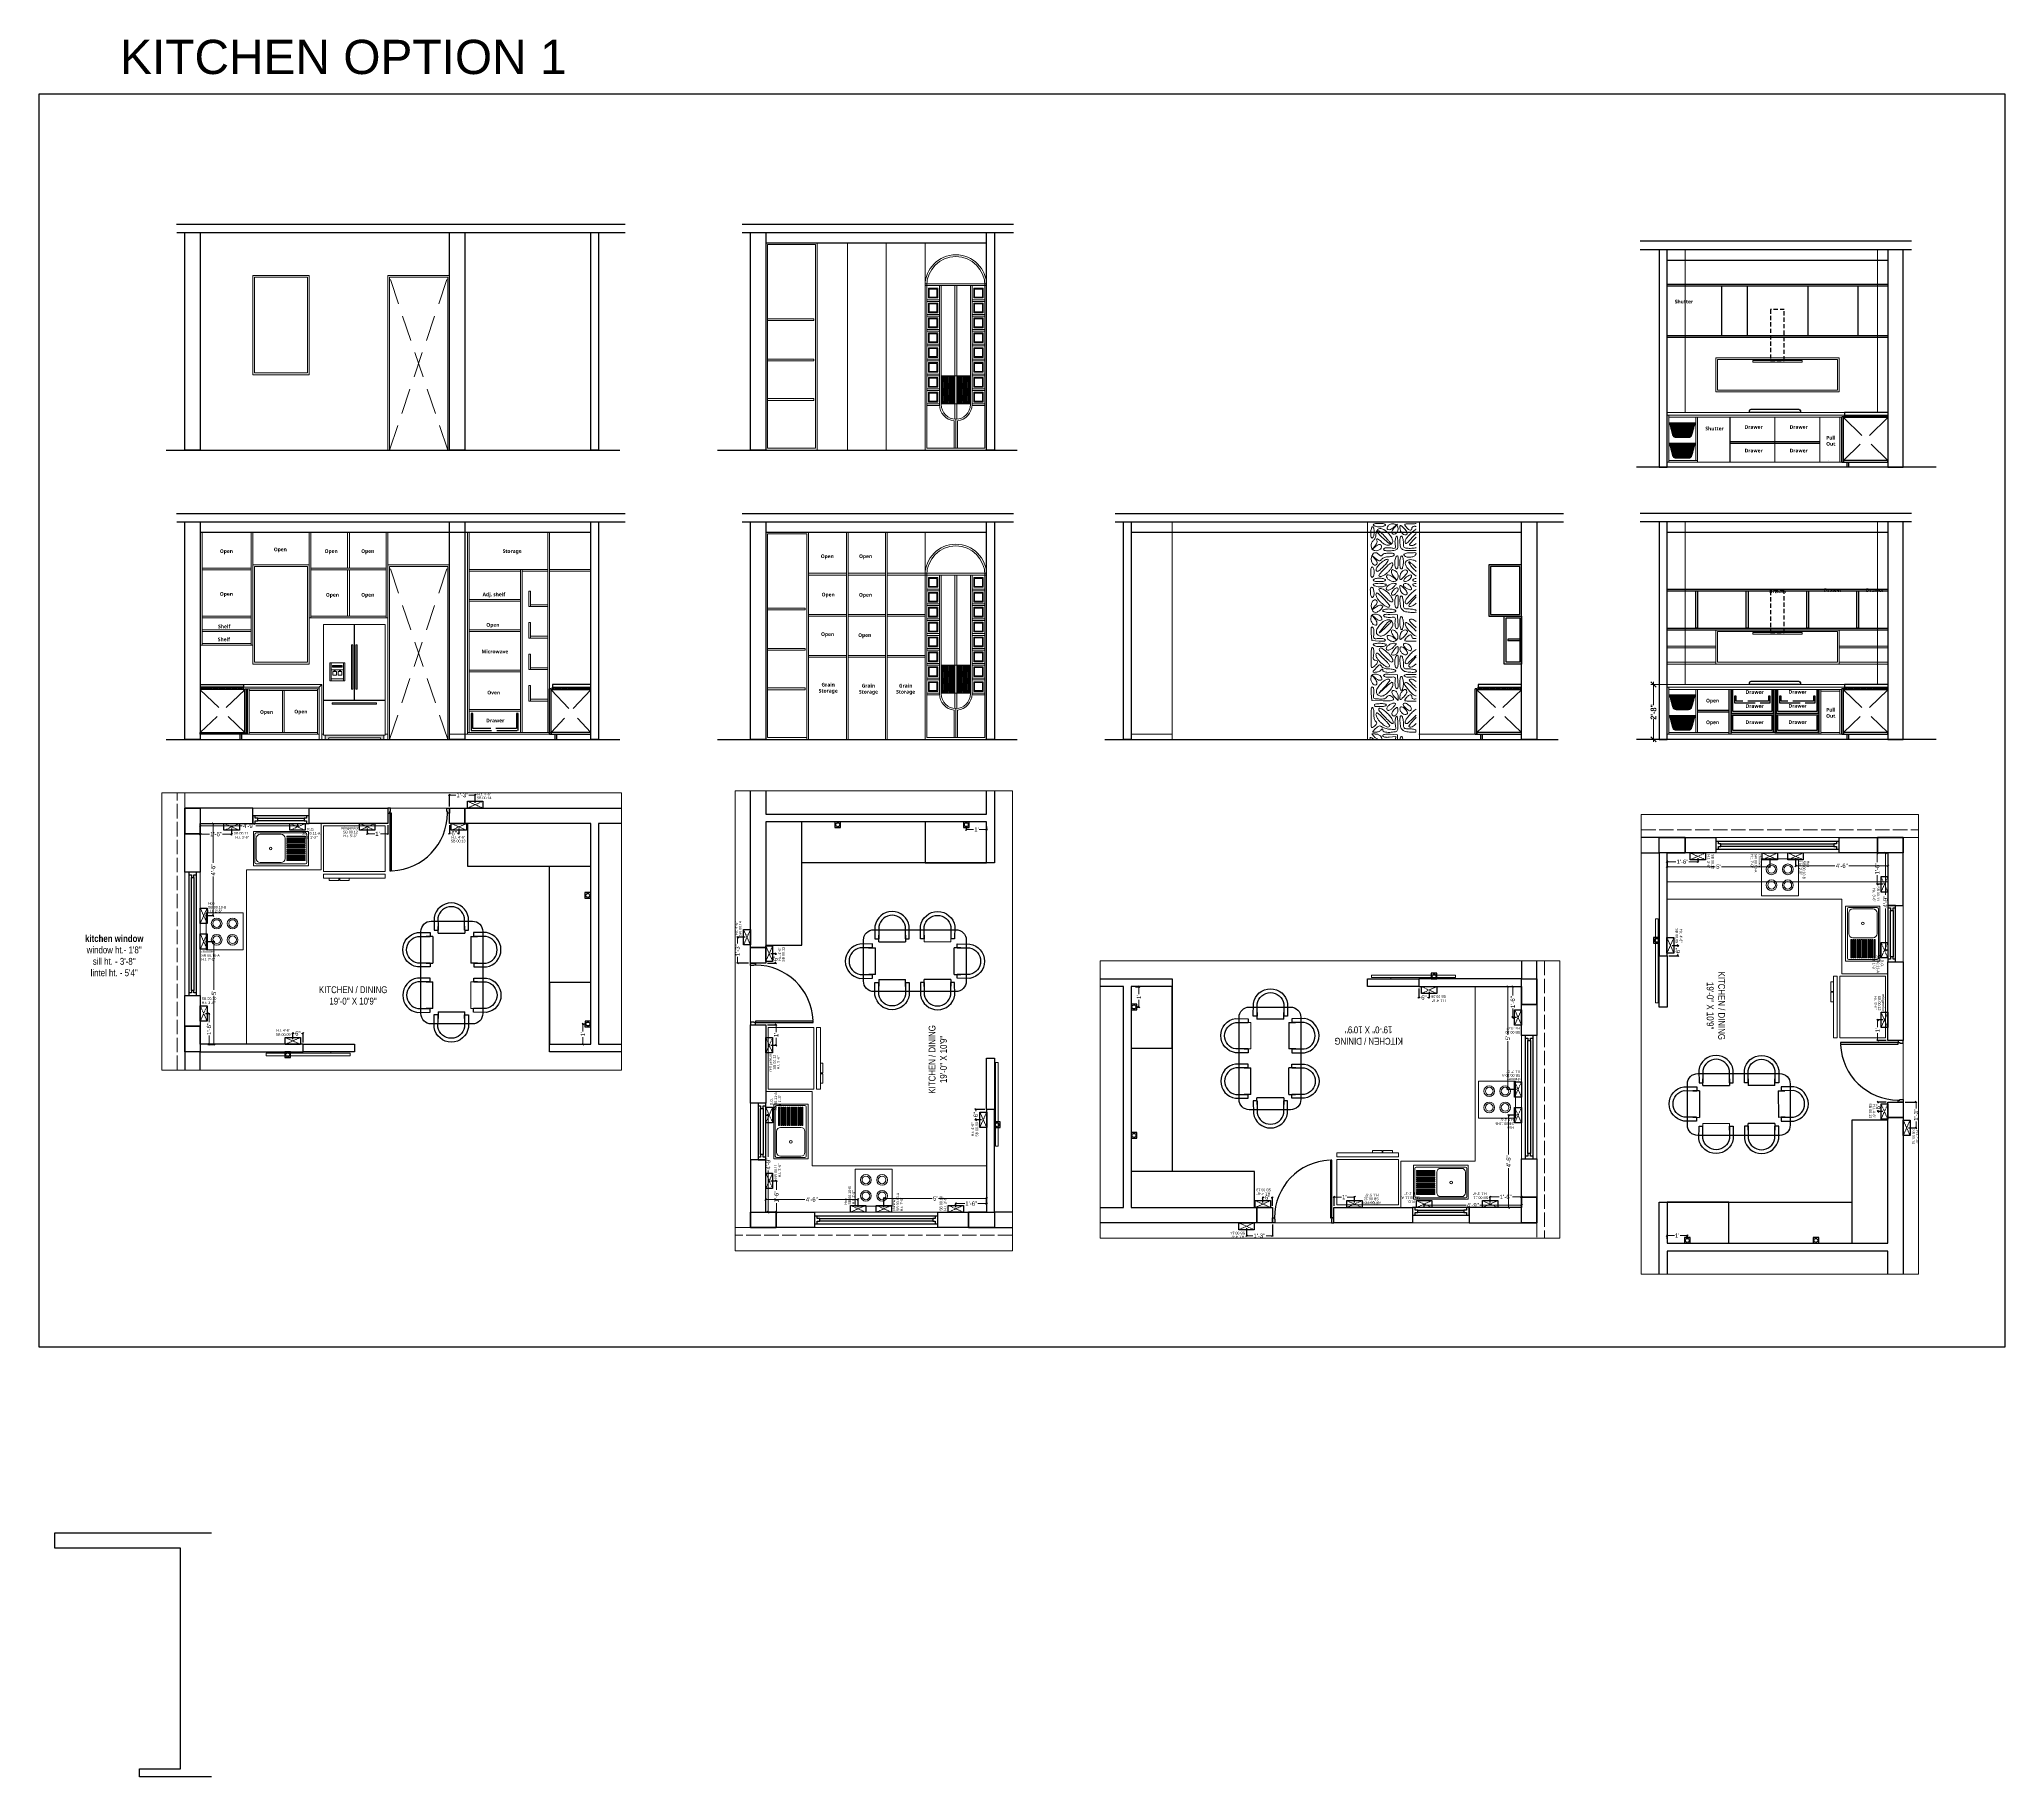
# Model space of a CAD drawing. Header units: millimetres. Extents: x 56222 to 3066687, y -650199 to -121287.
# Drawn here: x 136034 to 137182, y -184601 to -183586 of the extents above; entities that cross this region are included whole.
import ezdxf

# ---------------------------------------------------------------- set-up
doc = ezdxf.new("R2010")
doc.units = ezdxf.units.MM
doc.header["$MEASUREMENT"] = 0
doc.header["$PDMODE"] = 35
for name, pattern in [('ACAD_ISO02W100', [15, 12, -3]), ('DASHED', [0.75, 0.5, -0.25]), ('DASHED2', [0.375, 0.25, -0.125]), ('DASHEDX2', [1.5, 1, -0.5])]:
    doc.linetypes.add(name, pattern=pattern)
doc.layers.get('Defpoints').update_dxf_attribs({"color": 220})
for name, color, linetype, lineweight in [('03FUN', 37, 'Continuous', 9), ('CENTERLINE ( COLUMN ) ~ DIM', 7, 'Continuous', 9), ('COLUMN', 1, 'Continuous', 30), ('dim05', 1, 'Continuous', 13), ('el', 7, 'Continuous', 20), ('ELEC-wires', 1, 'DASHED2', 13), ('Electrical', 84, 'Continuous', 30), ('ELEVATION', 250, 'Continuous', 9), ('FIRST FLOOR ( DW_RAIL )', 7, 'Continuous', 9), ('FIRST FLOOR ( TEXT )', 7, 'Continuous', 9), ('FURNI', 25, 'Continuous', 5), ('FURNITURE', 32, 'Continuous', 9), ('furniture dimensions', 1, 'DASHED', 0), ('GDR_FLOATING COLUMN', 3, 'Continuous', 18), ('GROUND FLOOR', 7, 'Continuous', 9), ('GROUND FLOOR  ( PLINE )', 251, 'Continuous', 30), ('SECTION ( SLAB PLine )', 104, 'Continuous', 30), ('Text', 7, 'Continuous', 15), ('UTILITY', 48, 'Continuous', 9), ('wall', 7, 'Continuous', 30), ('XX~SLAB ( BEAM )~ ( DIM )', 7, 'Continuous', 9)]:
    doc.layers.add(name, color=color, linetype=linetype, lineweight=lineweight)
for name, color, linetype in [('AR DOOR', 40, 'Continuous'), ('AR ELE-5', 134, 'Continuous'), ('str coll', 6, 'Continuous')]:
    doc.layers.add(name, color=color, linetype=linetype)
doc.layers.add('hatch', color=250, linetype='Continuous', lineweight=9, transparency=0.5)
doc.layers.add('XX~SLAB ( PLINE )', color=251, linetype='Continuous', plot=False)
doc.styles.add('Arial', font='arial.ttf')
doc.styles.add('Cn_BT_9 ( BOLD )', font='swisscb.ttf', dxfattribs={"height": 9})
doc.styles.add('KATHA', font='swissc.ttf')
doc.styles.get("Standard").update_dxf_attribs({"font": 'arial.ttf', "height": 6})
doc.dimstyles.new('Cn_BT_9 ( BOLD )', dxfattribs={"dimtxt": 9, "dimasz": 5, "dimexe": 1.5, "dimexo": 0, "dimgap": 0.09, "dimtad": 0, "dimzin": 3, "dimdsep": 46, "dimlunit": 4, "dimtxsty": 'Cn_BT_9 ( BOLD )', "dimblk": 'DOT', "dimcen": 0.09, "dimdle": 1.5, "dimclrd": 251, "dimclre": 251, "dimclrt": 5, "dimadec": 0, "dimazin": 0, "dimtfac": 0.75, "dimtofl": 0, "dimtmove": 0, "dimatfit": 3, "dimfxl": 0, "dimtolj": 1, "dimtzin": 0, "dimlwd": 15, "dimlwe": 15, "dimarcsym": 0})
doc.dimstyles.new('ISO-25', dxfattribs={"dimtxt": 2.5, "dimasz": 1, "dimexe": 0.5, "dimexo": 1, "dimtad": 0, "dimdec": 1, "dimlunit": 4, "dimtxsty": 'Standard', "dimblk": 'OBLIQUE', "dimcen": 2.5, "dimclrd": 1, "dimclre": 1, "dimclrt": 5, "dimadec": 0, "dimazin": 0, "dimtfac": 1, "dimtdec": 1, "dimtmove": 0, "dimatfit": 3, "dimfxl": 1, "dimlwd": -1, "dimarcsym": 0})

# ---------------------------------------------------------------- blocks, each defined once
blk = doc.blocks.new('sf sfs')
at = {"layer": 'FURNITURE'}
blk.add_line((3348686, -514612.1), (3348664.4, -514612.1), dxfattribs=at)
blk.add_lwpolyline([(3348664.4, -514612.1), (3348664.4, -514590.6), (3348686, -514590.6), (3348686, -514612.1)], dxfattribs=at)
for centre, radius in [((3348670.5, -514596.8), 3.14), ((3348670.5, -514596.8), 2.24), ((3348679.8, -514596.8), 3.14), ((3348679.8, -514596.8), 2.24), ((3348670.5, -514606.3), 3.14), ((3348670.5, -514606.3), 2.24), ((3348679.8, -514606.3), 3.14), ((3348679.8, -514606.3), 2.24)]:
    blk.add_circle(centre, radius, dxfattribs=at)
blk = doc.blocks.new('*U131')
for points in [[(-40, 0), (0, 0), (0, 30), (10, 30), (10, 100), (-40, 100)], [(0, 0), (0, -1120), (30, -1120), (30, 0)], [(1160, 0), (1120, 0), (1120, 30), (1110, 30), (1110, 100), (1160, 100)]]:
    blk.add_lwpolyline(points, close=True)
at = {"layer": 'AR ELE-5', "linetype": 'ByBlock', "ltscale": 15}
blk.add_arc((-2, 1), 1122, 272.373, 359.9653, dxfattribs=at)
blk = doc.blocks.new('SED S')
at = {"layer": 'FURNITURE', "lineweight": 18, "elevation": -0.1}
for points in [[(3340618.7, -514630.8), (3340618.7, -514633.1), (3340654.7, -514633.1), (3340654.7, -514630.8)], [(3340618.7, -514634.6), (3340618.7, -514661.2), (3340654.7, -514661.2), (3340654.7, -514634.6)]]:
    blk.add_lwpolyline(points, close=True, dxfattribs=at)
at = {"layer": 'FURNITURE', "lineweight": 18, "elevation": -0.1, "flags": 128}
for points in [[(3340639.6, -514630.8), (3340639.6, -514629.3), (3340645.2, -514629.3), (3340645.2, -514630.8)], [(3340645.7, -514630.8), (3340645.7, -514629.3), (3340651.3, -514629.3), (3340651.3, -514630.8)]]:
    blk.add_lwpolyline(points, dxfattribs=at)
blk = doc.blocks.new('SD DSD')
at = {"layer": 'FURNITURE', "lineweight": 25}
for p, q in [((3348486.7, -514623.3), (3348486.7, -514619.4)), ((3348486.7, -514623.3), (3348502.3, -514623.2)), ((3348502.2, -514619.3), (3348502.3, -514623.2)), ((3348483.7, -514625.3), (3348479.8, -514625.3)), ((3348483.7, -514625.3), (3348483.7, -514640.8)), ((3348505.8, -514625.3), (3348509.7, -514625.3)), ((3348505.8, -514625.3), (3348505.8, -514640.8)), ((3348479.7, -514640.8), (3348483.7, -514640.8)), ((3348509.7, -514640.8), (3348505.8, -514640.8)), ((3348479.7, -514651.8), (3348483.7, -514651.8)), ((3348483.7, -514667.3), (3348483.7, -514651.8)), ((3348483.7, -514667.3), (3348479.8, -514667.3)), ((3348486.7, -514669.2), (3348486.7, -514673.2)), ((3348486.7, -514669.2), (3348502.3, -514669.3)), ((3348502.2, -514673.2), (3348502.3, -514669.3))]:
    blk.add_line(p, q, dxfattribs=at)
at = {"layer": 'FURNITURE'}
for p, q in [((3348509.7, -514651.8), (3348505.8, -514651.8)), ((3348505.8, -514667.3), (3348505.8, -514651.8)), ((3348505.8, -514667.3), (3348509.7, -514667.3))]:
    blk.add_line(p, q, dxfattribs=at)
at = {"layer": 'FURNITURE', "lineweight": 25, "flags": 128}
for points in [[(3348502.2, -514621.6), (3348504.5, -514621.6), (3348504.4, -514614.2, 0.853613), (3348484.4, -514614.2), (3348484.5, -514621.6), (3348486.7, -514621.6)], [(3348502.2, -514619.3), (3348502.2, -514621.6), (3348502.2, -514614.4, 0.835758), (3348486.6, -514614.4), (3348486.7, -514619.4), (3348486.7, -514621.6)], [(3348482, -514640.8), (3348482, -514643), (3348474.6, -514643, -0.853613), (3348474.6, -514623), (3348482, -514623), (3348482, -514625.2)], [(3348507.5, -514640.8), (3348507.5, -514643), (3348514.9, -514643, 0.853613), (3348514.9, -514623), (3348507.4, -514623), (3348507.4, -514625.2)], [(3348479.7, -514640.8), (3348482, -514640.8), (3348474.8, -514640.8, -0.835758), (3348474.8, -514625.2), (3348479.8, -514625.2), (3348482, -514625.2)], [(3348509.7, -514640.8), (3348507.5, -514640.8), (3348514.7, -514640.8, 0.835758), (3348514.7, -514625.2), (3348509.7, -514625.2), (3348507.4, -514625.2)], [(3348482, -514651.8), (3348482, -514649.5), (3348474.6, -514649.6, 0.853613), (3348474.6, -514669.6), (3348482, -514669.5), (3348482, -514667.3)], [(3348479.7, -514651.8), (3348482, -514651.8), (3348474.8, -514651.8, 0.835758), (3348474.8, -514667.3), (3348479.8, -514667.3), (3348482, -514667.3)], [(3348507.5, -514651.8), (3348507.5, -514649.5), (3348514.9, -514649.6, -0.853613), (3348514.9, -514669.6), (3348507.4, -514669.5), (3348507.4, -514667.3)], [(3348509.7, -514651.8), (3348507.5, -514651.8), (3348514.7, -514651.8, -0.835758), (3348514.7, -514667.3), (3348509.7, -514667.3), (3348507.4, -514667.3)], [(3348502.2, -514671), (3348504.5, -514671), (3348504.4, -514678.4, -0.853613), (3348484.4, -514678.4), (3348484.5, -514670.9), (3348486.7, -514670.9)], [(3348502.2, -514673.2), (3348502.2, -514671), (3348502.2, -514678.2, -0.835758), (3348486.6, -514678.2), (3348486.7, -514673.2), (3348486.7, -514670.9)]]:
    blk.add_lwpolyline(points, format="xyb", dxfattribs=at)
at = {"layer": 'FURNITURE', "lineweight": 30}
blk.add_lwpolyline([(3348506.8, -514676.3), (3348482.7, -514676.3, -0.414214), (3348476.7, -514670.3), (3348476.7, -514622.3, -0.414214), (3348482.7, -514616.3), (3348506.8, -514616.3, -0.414214), (3348512.8, -514622.3), (3348512.8, -514670.3, -0.414214)], format="xyb", close=True, dxfattribs=at)
blk = doc.blocks.new('6616')
at = {"color": 242, "linetype": 'DASHED', "true_color": 0xcd2027}
for p, q in [((386784.8, -36915.8), (386775.8, -36911.8)), ((386784.8, -36911.8), (386775.8, -36915.8))]:
    blk.add_line(p, q, dxfattribs=at)
at = {"layer": 'ELEC-wires', "color": 5, "linetype": 'ByBlock', "lineweight": 30, "ltscale": 4}
blk.add_lwpolyline([(386775.8, -36911.8), (386784.8, -36911.8), (386784.8, -36915.8), (386775.8, -36915.8)], close=True, dxfattribs=at)
blk = doc.blocks.new('_Oblique')
at = {"layer": 'wall', "color": 0, "lineweight": -2}
blk.add_line((-0.5, -0.5), (0.5, 0.5), dxfattribs=at)
blk = doc.blocks.new('*D165')
at = {"layer": 'Defpoints', "color": 0, "lineweight": 30, "transparency": 16777216}
for p in [(136127.6, -184045.2), (136184.4, -184043.2), (136184.4, -184045.7)]:
    blk.add_point(p, dxfattribs=at)
at = {"layer": 'dim05', "color": 1, "linetype": 'Continuous', "transparency": 16777216}
for p, q in [((136127.6, -184045.7), (136152, -184045.7)), ((136184.4, -184045.7), (136160, -184045.7))]:
    blk.add_line(p, q, dxfattribs=at)
at = {"layer": 'dim05', "color": 1, "linetype": 'Continuous', "lineweight": -2, "transparency": 16777216}
for p, q in [((136127.6, -184046.2), (136127.6, -184046.2)), ((136184.4, -184044.2), (136184.4, -184046.2))]:
    blk.add_line(p, q, dxfattribs=at)
at = {"layer": 'dim05', "color": 1, "transparency": 16777216, "rotation": 180}
blk.add_blockref('_Oblique', (136127.6, -184045.7), dxfattribs=at)
at = {"layer": 'dim05', "color": 1, "transparency": 16777216}
blk.add_blockref('_Oblique', (136184.4, -184045.7), dxfattribs=at)
at = {"layer": 'dim05', "color": 5, "lineweight": 25, "transparency": 16777216, "insert": (136156, -184045.7), "char_height": 2.5, "attachment_point": 5, "style": 'Arial'}
blk.add_mtext('4\'-9"', dxfattribs=at)
blk = doc.blocks.new('*D166')
at = {"layer": 'Defpoints', "color": 0, "lineweight": 30, "transparency": 16777216}
for p in [(136225.1, -184046.2), (136225.1, -184050.3), (136237.1, -184044.3)]:
    blk.add_point(p, dxfattribs=at)
at = {"layer": 'dim05', "color": 1, "linetype": 'Continuous', "lineweight": -2, "transparency": 16777216}
for p, q in [((136225.1, -184047.2), (136225.1, -184050.8)), ((136237.1, -184045.3), (136237.1, -184050.8))]:
    blk.add_line(p, q, dxfattribs=at)
at = {"layer": 'dim05', "color": 1, "linetype": 'Continuous', "transparency": 16777216}
for p, q in [((136225.1, -184050.3), (136229.5, -184050.3)), ((136237.1, -184050.3), (136232.8, -184050.3))]:
    blk.add_line(p, q, dxfattribs=at)
at = {"layer": 'dim05', "color": 1, "transparency": 16777216, "rotation": 180}
blk.add_blockref('_Oblique', (136225.1, -184050.3), dxfattribs=at)
at = {"layer": 'dim05', "color": 1, "transparency": 16777216}
blk.add_blockref('_Oblique', (136237.1, -184050.3), dxfattribs=at)
at = {"layer": 'dim05', "color": 5, "lineweight": 25, "transparency": 16777216, "insert": (136231.1, -184050.3), "char_height": 2.5, "attachment_point": 5, "style": 'Arial'}
blk.add_mtext("1'", dxfattribs=at)
blk = doc.blocks.new('*D167')
at = {"layer": 'Defpoints', "color": 0, "lineweight": 30, "transparency": 16777216}
for p in [(136273.1, -184044.3), (136273.1, -184050), (136278.6, -184046.2)]:
    blk.add_point(p, dxfattribs=at)
at = {"layer": 'dim05', "color": 1, "linetype": 'Continuous', "lineweight": -2, "transparency": 16777216}
for p, q in [((136273.1, -184045.3), (136273.1, -184050.5)), ((136278.6, -184047.2), (136278.6, -184050.5))]:
    blk.add_line(p, q, dxfattribs=at)
at = {"layer": 'dim05', "color": 1, "linetype": 'Continuous', "transparency": 16777216}
for p, q in [((136273.1, -184050), (136273.8, -184050)), ((136278.6, -184050), (136277.9, -184050))]:
    blk.add_line(p, q, dxfattribs=at)
at = {"layer": 'dim05', "color": 1, "transparency": 16777216, "rotation": 180}
blk.add_blockref('_Oblique', (136273.1, -184050), dxfattribs=at)
at = {"layer": 'dim05', "color": 1, "transparency": 16777216}
blk.add_blockref('_Oblique', (136278.6, -184050), dxfattribs=at)
at = {"layer": 'dim05', "color": 5, "lineweight": 25, "transparency": 16777216, "insert": (136275.9, -184050), "char_height": 2.5, "attachment_point": 5, "style": 'Arial'}
blk.add_mtext('6"', dxfattribs=at)
blk = doc.blocks.new('*D168')
at = {"layer": 'Defpoints', "color": 0, "lineweight": 30, "transparency": 16777216}
for p in [(136129.6, -184155.3), (136131, -184173.3), (136132.7, -184173.3)]:
    blk.add_point(p, dxfattribs=at)
at = {"layer": 'dim05', "color": 1, "linetype": 'Continuous', "lineweight": -2, "transparency": 16777216}
for p, q in [((136130.6, -184155.3), (136133.2, -184155.3)), ((136132, -184173.3), (136133.2, -184173.3))]:
    blk.add_line(p, q, dxfattribs=at)
at = {"layer": 'dim05', "color": 1, "linetype": 'Continuous', "transparency": 16777216}
for p, q in [((136132.7, -184155.3), (136132.7, -184160.4)), ((136132.7, -184173.3), (136132.7, -184168.1))]:
    blk.add_line(p, q, dxfattribs=at)
at = {"layer": 'dim05', "color": 1, "transparency": 16777216}
for p, rotation in [((136132.7, -184155.3), 90), ((136132.7, -184173.3), 270)]:
    blk.add_blockref('_Oblique', p, dxfattribs=dict(at, rotation=rotation))
at = {"layer": 'dim05', "color": 5, "lineweight": 25, "transparency": 16777216, "insert": (136132.7, -184164.3), "char_height": 2.5, "attachment_point": 5, "rotation": 90, "style": 'Arial'}
blk.add_mtext('1\'-6"', dxfattribs=at)
blk = doc.blocks.new('*D169')
at = {"layer": 'Defpoints', "color": 0, "lineweight": 30, "transparency": 16777216}
for p in [(136129.6, -184044.3), (136135.1, -184044.3), (136129.6, -184098.1)]:
    blk.add_point(p, dxfattribs=at)
at = {"layer": 'dim05', "color": 1, "linetype": 'Continuous', "lineweight": -2, "transparency": 16777216}
for p, q in [((136130.6, -184044.3), (136135.6, -184044.3)), ((136130.6, -184098.1), (136135.6, -184098.1))]:
    blk.add_line(p, q, dxfattribs=at)
at = {"layer": 'dim05', "color": 1, "linetype": 'Continuous', "transparency": 16777216}
for p, q in [((136135.1, -184044.3), (136135.1, -184067.2)), ((136135.1, -184098.1), (136135.1, -184075.2))]:
    blk.add_line(p, q, dxfattribs=at)
at = {"layer": 'dim05', "color": 1, "transparency": 16777216}
for p, rotation in [((136135.1, -184044.3), 90), ((136135.1, -184098.1), 270)]:
    blk.add_blockref('_Oblique', p, dxfattribs=dict(at, rotation=rotation))
at = {"layer": 'dim05', "color": 5, "lineweight": 25, "transparency": 16777216, "insert": (136135.1, -184071.2), "char_height": 2.5, "attachment_point": 5, "rotation": 90, "style": 'Arial'}
blk.add_mtext('4\'-6"', dxfattribs=at)
blk = doc.blocks.new('*D170')
at = {"layer": 'Defpoints', "color": 0, "lineweight": 30, "transparency": 16777216}
for p in [(136129.6, -184113.2), (136132, -184173.3), (136135.6, -184173.3)]:
    blk.add_point(p, dxfattribs=at)
at = {"layer": 'dim05', "color": 1, "linetype": 'Continuous', "lineweight": -2, "transparency": 16777216}
for p, q in [((136130.6, -184113.2), (136136.1, -184113.2)), ((136133, -184173.3), (136136.1, -184173.3))]:
    blk.add_line(p, q, dxfattribs=at)
at = {"layer": 'dim05', "color": 1, "linetype": 'Continuous', "transparency": 16777216}
for p, q in [((136135.6, -184113.2), (136135.6, -184141.5)), ((136135.6, -184173.3), (136135.6, -184145))]:
    blk.add_line(p, q, dxfattribs=at)
at = {"layer": 'dim05', "color": 1, "transparency": 16777216}
for p, rotation in [((136135.6, -184113.2), 90), ((136135.6, -184173.3), 270)]:
    blk.add_blockref('_Oblique', p, dxfattribs=dict(at, rotation=rotation))
at = {"layer": 'dim05', "color": 5, "lineweight": 25, "transparency": 16777216, "insert": (136135.6, -184143.2), "char_height": 2.5, "attachment_point": 5, "rotation": 90, "style": 'Arial'}
blk.add_mtext("5'", dxfattribs=at)
blk = doc.blocks.new('*D171')
at = {"layer": 'Defpoints', "color": 0, "lineweight": 30, "transparency": 16777216}
for p in [(136273.1, -184035.3), (136288.2, -184027.7), (136288.2, -184033.3)]:
    blk.add_point(p, dxfattribs=at)
at = {"layer": 'dim05', "color": 1, "linetype": 'Continuous', "lineweight": -2, "transparency": 16777216}
for p, q in [((136273.1, -184034.3), (136273.1, -184027.2)), ((136288.2, -184032.3), (136288.2, -184027.2))]:
    blk.add_line(p, q, dxfattribs=at)
at = {"layer": 'dim05', "color": 1, "linetype": 'Continuous', "transparency": 16777216}
for p, q in [((136273.1, -184027.7), (136276.8, -184027.7)), ((136288.2, -184027.7), (136284.5, -184027.7))]:
    blk.add_line(p, q, dxfattribs=at)
at = {"layer": 'dim05', "color": 1, "transparency": 16777216, "rotation": 180}
blk.add_blockref('_Oblique', (136273.1, -184027.7), dxfattribs=at)
at = {"layer": 'dim05', "color": 1, "transparency": 16777216}
blk.add_blockref('_Oblique', (136288.2, -184027.7), dxfattribs=at)
at = {"layer": 'dim05', "color": 5, "lineweight": 25, "transparency": 16777216, "insert": (136280.7, -184027.7), "char_height": 2.5, "attachment_point": 5, "style": 'Arial'}
blk.add_mtext('1\'-3"', dxfattribs=at)
blk = doc.blocks.new('*D172')
at = {"layer": 'Defpoints', "color": 0, "lineweight": 30, "transparency": 16777216}
for p in [(136127.6, -184049.2), (136145.9, -184046.2), (136145.9, -184050.5)]:
    blk.add_point(p, dxfattribs=at)
at = {"layer": 'dim05', "color": 1, "linetype": 'Continuous', "lineweight": -2, "transparency": 16777216}
for p, q in [((136127.6, -184050.2), (136127.6, -184051)), ((136145.9, -184047.2), (136145.9, -184051))]:
    blk.add_line(p, q, dxfattribs=at)
at = {"layer": 'dim05', "color": 1, "linetype": 'Continuous', "transparency": 16777216}
for p, q in [((136127.6, -184050.5), (136132.9, -184050.5)), ((136145.9, -184050.5), (136140.6, -184050.5))]:
    blk.add_line(p, q, dxfattribs=at)
at = {"layer": 'dim05', "color": 1, "transparency": 16777216, "rotation": 180}
blk.add_blockref('_Oblique', (136127.6, -184050.5), dxfattribs=at)
at = {"layer": 'dim05', "color": 1, "transparency": 16777216}
blk.add_blockref('_Oblique', (136145.9, -184050.5), dxfattribs=at)
at = {"layer": 'dim05', "color": 5, "lineweight": 25, "transparency": 16777216, "insert": (136136.8, -184050.5), "char_height": 2.5, "attachment_point": 5, "style": 'Arial'}
blk.add_mtext('1\'-6"', dxfattribs=at)
blk = doc.blocks.new('*D173')
at = {"layer": 'Defpoints', "color": 0, "lineweight": 30, "transparency": 16777216}
for p in [(136354, -184161.4), (136351.1, -184173.3), (136354, -184173.3)]:
    blk.add_point(p, dxfattribs=at)
at = {"layer": 'dim05', "color": 1, "linetype": 'Continuous', "lineweight": -2, "transparency": 16777216}
for p, q in [((136353, -184161.4), (136350.6, -184161.4)), ((136353, -184173.3), (136350.6, -184173.3))]:
    blk.add_line(p, q, dxfattribs=at)
at = {"layer": 'dim05', "color": 1, "linetype": 'Continuous', "transparency": 16777216}
for p, q in [((136351.1, -184161.4), (136351.1, -184165.7)), ((136351.1, -184173.3), (136351.1, -184169))]:
    blk.add_line(p, q, dxfattribs=at)
at = {"layer": 'dim05', "color": 1, "transparency": 16777216}
for p, rotation in [((136351.1, -184161.4), 90), ((136351.1, -184173.3), 270)]:
    blk.add_blockref('_Oblique', p, dxfattribs=dict(at, rotation=rotation))
at = {"layer": 'dim05', "color": 5, "lineweight": 25, "transparency": 16777216, "insert": (136351.1, -184167.3), "char_height": 2.5, "attachment_point": 5, "rotation": 90, "style": 'Arial'}
blk.add_mtext("1'", dxfattribs=at)
blk = doc.blocks.new('*D174')
at = {"layer": 'Defpoints', "color": 0, "lineweight": 30, "transparency": 16777216}
for p in [(136181.6, -184171.3), (136187.6, -184166.9), (136187.6, -184173.3)]:
    blk.add_point(p, dxfattribs=at)
at = {"layer": 'dim05', "color": 1, "linetype": 'Continuous', "lineweight": -2, "transparency": 16777216}
for p, q in [((136181.6, -184170.3), (136181.6, -184166.4)), ((136187.6, -184172.3), (136187.6, -184166.4))]:
    blk.add_line(p, q, dxfattribs=at)
at = {"layer": 'dim05', "color": 1, "linetype": 'Continuous', "transparency": 16777216}
for p, q in [((136181.6, -184166.9), (136182.5, -184166.9)), ((136187.6, -184166.9), (136186.7, -184166.9))]:
    blk.add_line(p, q, dxfattribs=at)
at = {"layer": 'dim05', "color": 1, "transparency": 16777216, "rotation": 180}
blk.add_blockref('_Oblique', (136181.6, -184166.9), dxfattribs=at)
at = {"layer": 'dim05', "color": 1, "transparency": 16777216}
blk.add_blockref('_Oblique', (136187.6, -184166.9), dxfattribs=at)
at = {"layer": 'dim05', "color": 5, "lineweight": 25, "transparency": 16777216, "insert": (136184.6, -184166.9), "char_height": 2.5, "attachment_point": 5, "style": 'Arial'}
blk.add_mtext('6"', dxfattribs=at)
blk = doc.blocks.new('*U132')
for points in [[(-40, 0), (0, 0), (0, 30), (10, 30), (10, 100), (-40, 100)], [(0, 0), (0, -1120), (30, -1120), (30, 0)], [(1160, 0), (1120, 0), (1120, 30), (1110, 30), (1110, 100), (1160, 100)]]:
    blk.add_lwpolyline(points, close=True)
at = {"layer": 'AR ELE-5', "linetype": 'ByBlock', "ltscale": 15}
blk.add_arc((-2, 1), 1122, 272.373, 359.9653, dxfattribs=at)
blk = doc.blocks.new('*D150')
at = {"layer": 'Defpoints', "color": 0, "lineweight": 30, "transparency": 16777216}
for p in [(136456.8, -184214.6), (136459.3, -184214.6), (136458.8, -184271.3)]:
    blk.add_point(p, dxfattribs=at)
at = {"layer": 'dim05', "color": 1, "linetype": 'Continuous', "lineweight": -2, "transparency": 16777216}
for p, q in [((136457.8, -184214.6), (136459.8, -184214.6)), ((136459.8, -184271.3), (136459.8, -184271.3))]:
    blk.add_line(p, q, dxfattribs=at)
at = {"layer": 'dim05', "color": 1, "linetype": 'Continuous', "transparency": 16777216}
for p, q in [((136459.3, -184214.6), (136459.3, -184238.9)), ((136459.3, -184271.3), (136459.3, -184246.9))]:
    blk.add_line(p, q, dxfattribs=at)
at = {"layer": 'dim05', "color": 1, "transparency": 16777216}
for p, rotation in [((136459.3, -184214.6), 90), ((136459.3, -184271.3), 270)]:
    blk.add_blockref('_Oblique', p, dxfattribs=dict(at, rotation=rotation))
at = {"layer": 'dim05', "color": 5, "lineweight": 25, "transparency": 16777216, "insert": (136459.3, -184242.9), "char_height": 2.5, "attachment_point": 5, "rotation": 90, "style": 'Arial'}
blk.add_mtext('4\'-9"', dxfattribs=at)
blk = doc.blocks.new('*D151')
at = {"layer": 'Defpoints', "color": 0, "lineweight": 30, "transparency": 16777216}
for p in [(136457.9, -184161.8), (136459.9, -184173.8), (136463.9, -184173.8)]:
    blk.add_point(p, dxfattribs=at)
at = {"layer": 'dim05', "color": 1, "linetype": 'Continuous', "lineweight": -2, "transparency": 16777216}
for p, q in [((136458.9, -184161.8), (136464.4, -184161.8)), ((136460.9, -184173.8), (136464.4, -184173.8))]:
    blk.add_line(p, q, dxfattribs=at)
at = {"layer": 'dim05', "color": 1, "linetype": 'Continuous', "transparency": 16777216}
for p, q in [((136463.9, -184161.8), (136463.9, -184166.2)), ((136463.9, -184173.8), (136463.9, -184169.5))]:
    blk.add_line(p, q, dxfattribs=at)
at = {"layer": 'dim05', "color": 1, "transparency": 16777216}
for p, rotation in [((136463.9, -184161.8), 90), ((136463.9, -184173.8), 270)]:
    blk.add_blockref('_Oblique', p, dxfattribs=dict(at, rotation=rotation))
at = {"layer": 'dim05', "color": 5, "lineweight": 25, "transparency": 16777216, "insert": (136463.9, -184167.8), "char_height": 2.5, "attachment_point": 5, "rotation": 90, "style": 'Arial'}
blk.add_mtext("1'", dxfattribs=at)
blk = doc.blocks.new('*D152')
at = {"layer": 'Defpoints', "color": 0, "lineweight": 30, "transparency": 16777216}
for p in [(136457.9, -184125.8), (136459.9, -184120.3), (136463.6, -184125.8)]:
    blk.add_point(p, dxfattribs=at)
at = {"layer": 'dim05', "color": 1, "linetype": 'Continuous', "lineweight": -2, "transparency": 16777216}
for p, q in [((136458.9, -184125.8), (136464.1, -184125.8)), ((136460.9, -184120.3), (136464.1, -184120.3))]:
    blk.add_line(p, q, dxfattribs=at)
at = {"layer": 'dim05', "color": 1, "linetype": 'Continuous', "transparency": 16777216}
for p, q in [((136463.6, -184120.3), (136463.6, -184121)), ((136463.6, -184125.8), (136463.6, -184125.1))]:
    blk.add_line(p, q, dxfattribs=at)
at = {"layer": 'dim05', "color": 1, "transparency": 16777216}
for p, rotation in [((136463.6, -184120.3), 90), ((136463.6, -184125.8), 270)]:
    blk.add_blockref('_Oblique', p, dxfattribs=dict(at, rotation=rotation))
at = {"layer": 'dim05', "color": 5, "lineweight": 25, "transparency": 16777216, "insert": (136463.6, -184123.1), "char_height": 2.5, "attachment_point": 5, "rotation": 90, "style": 'Arial'}
blk.add_mtext('6"', dxfattribs=at)
blk = doc.blocks.new('*D153')
at = {"layer": 'Defpoints', "color": 0, "lineweight": 30, "transparency": 16777216}
for p in [(136586.9, -184266.3), (136586.9, -184268), (136568.9, -184269.3)]:
    blk.add_point(p, dxfattribs=at)
at = {"layer": 'dim05', "color": 1, "linetype": 'Continuous', "lineweight": -2, "transparency": 16777216}
for p, q in [((136568.9, -184268.3), (136568.9, -184265.8)), ((136586.9, -184267), (136586.9, -184265.8))]:
    blk.add_line(p, q, dxfattribs=at)
at = {"layer": 'dim05', "color": 1, "linetype": 'Continuous', "transparency": 16777216}
for p, q in [((136568.9, -184266.3), (136574.1, -184266.3)), ((136586.9, -184266.3), (136581.7, -184266.3))]:
    blk.add_line(p, q, dxfattribs=at)
at = {"layer": 'dim05', "color": 1, "transparency": 16777216, "rotation": 180}
blk.add_blockref('_Oblique', (136568.9, -184266.3), dxfattribs=at)
at = {"layer": 'dim05', "color": 1, "transparency": 16777216}
blk.add_blockref('_Oblique', (136586.9, -184266.3), dxfattribs=at)
at = {"layer": 'dim05', "color": 5, "lineweight": 25, "transparency": 16777216, "insert": (136577.9, -184266.3), "char_height": 2.5, "attachment_point": 5, "style": 'Arial'}
blk.add_mtext('1\'-6"', dxfattribs=at)
blk = doc.blocks.new('*D154')
at = {"layer": 'Defpoints', "color": 0, "lineweight": 30, "transparency": 16777216}
for p in [(136457.9, -184263.9), (136457.9, -184269.3), (136511.8, -184269.3)]:
    blk.add_point(p, dxfattribs=at)
at = {"layer": 'dim05', "color": 1, "linetype": 'Continuous', "lineweight": -2, "transparency": 16777216}
for p, q in [((136457.9, -184268.3), (136457.9, -184263.4)), ((136511.8, -184268.3), (136511.8, -184263.4))]:
    blk.add_line(p, q, dxfattribs=at)
at = {"layer": 'dim05', "color": 1, "linetype": 'Continuous', "transparency": 16777216}
for p, q in [((136457.9, -184263.9), (136480.8, -184263.9)), ((136511.8, -184263.9), (136488.8, -184263.9))]:
    blk.add_line(p, q, dxfattribs=at)
at = {"layer": 'dim05', "color": 1, "transparency": 16777216, "rotation": 180}
blk.add_blockref('_Oblique', (136457.9, -184263.9), dxfattribs=at)
at = {"layer": 'dim05', "color": 1, "transparency": 16777216}
blk.add_blockref('_Oblique', (136511.8, -184263.9), dxfattribs=at)
at = {"layer": 'dim05', "color": 5, "lineweight": 25, "transparency": 16777216, "insert": (136484.8, -184263.9), "char_height": 2.5, "attachment_point": 5, "style": 'Arial'}
blk.add_mtext('4\'-6"', dxfattribs=at)
blk = doc.blocks.new('*D155')
at = {"layer": 'Defpoints', "color": 0, "lineweight": 30, "transparency": 16777216}
for p in [(136586.9, -184263.3), (136586.9, -184267), (136526.9, -184269.3)]:
    blk.add_point(p, dxfattribs=at)
at = {"layer": 'dim05', "color": 1, "linetype": 'Continuous', "lineweight": -2, "transparency": 16777216}
for p, q in [((136526.9, -184268.3), (136526.9, -184262.8)), ((136586.9, -184266), (136586.9, -184262.8))]:
    blk.add_line(p, q, dxfattribs=at)
at = {"layer": 'dim05', "color": 1, "linetype": 'Continuous', "transparency": 16777216}
for p, q in [((136526.9, -184263.3), (136555.1, -184263.3)), ((136586.9, -184263.3), (136558.7, -184263.3))]:
    blk.add_line(p, q, dxfattribs=at)
at = {"layer": 'dim05', "color": 1, "transparency": 16777216, "rotation": 180}
blk.add_blockref('_Oblique', (136526.9, -184263.3), dxfattribs=at)
at = {"layer": 'dim05', "color": 1, "transparency": 16777216}
blk.add_blockref('_Oblique', (136586.9, -184263.3), dxfattribs=at)
at = {"layer": 'dim05', "color": 5, "lineweight": 25, "transparency": 16777216, "insert": (136556.9, -184263.3), "char_height": 2.5, "attachment_point": 5, "style": 'Arial'}
blk.add_mtext("5'", dxfattribs=at)
blk = doc.blocks.new('*D156')
at = {"layer": 'Defpoints', "color": 0, "lineweight": 30, "transparency": 16777216}
for p in [(136441.4, -184110.7), (136446.9, -184110.7), (136448.9, -184125.8)]:
    blk.add_point(p, dxfattribs=at)
at = {"layer": 'dim05', "color": 1, "linetype": 'Continuous', "lineweight": -2, "transparency": 16777216}
for p, q in [((136445.9, -184110.7), (136440.9, -184110.7)), ((136447.9, -184125.8), (136440.9, -184125.8))]:
    blk.add_line(p, q, dxfattribs=at)
at = {"layer": 'dim05', "color": 1, "linetype": 'Continuous', "transparency": 16777216}
for p, q in [((136441.4, -184110.7), (136441.4, -184114.4)), ((136441.4, -184125.8), (136441.4, -184122.1))]:
    blk.add_line(p, q, dxfattribs=at)
at = {"layer": 'dim05', "color": 1, "transparency": 16777216}
for p, rotation in [((136441.4, -184110.7), 90), ((136441.4, -184125.8), 270)]:
    blk.add_blockref('_Oblique', p, dxfattribs=dict(at, rotation=rotation))
at = {"layer": 'dim05', "color": 5, "lineweight": 25, "transparency": 16777216, "insert": (136441.4, -184118.3), "char_height": 2.5, "attachment_point": 5, "rotation": 90, "style": 'Arial'}
blk.add_mtext('1\'-3"', dxfattribs=at)
blk = doc.blocks.new('*D157')
at = {"layer": 'Defpoints', "color": 0, "lineweight": 30, "transparency": 16777216}
for p in [(136459.9, -184253), (136464.1, -184253), (136462.9, -184271.3)]:
    blk.add_point(p, dxfattribs=at)
at = {"layer": 'dim05', "color": 1, "linetype": 'Continuous', "lineweight": -2, "transparency": 16777216}
for p, q in [((136460.9, -184253), (136464.6, -184253)), ((136463.9, -184271.3), (136464.6, -184271.3))]:
    blk.add_line(p, q, dxfattribs=at)
at = {"layer": 'dim05', "color": 1, "linetype": 'Continuous', "transparency": 16777216}
for p, q in [((136464.1, -184253), (136464.1, -184258.3)), ((136464.1, -184271.3), (136464.1, -184266))]:
    blk.add_line(p, q, dxfattribs=at)
at = {"layer": 'dim05', "color": 1, "transparency": 16777216}
for p, rotation in [((136464.1, -184253), 90), ((136464.1, -184271.3), 270)]:
    blk.add_blockref('_Oblique', p, dxfattribs=dict(at, rotation=rotation))
at = {"layer": 'dim05', "color": 5, "lineweight": 25, "transparency": 16777216, "insert": (136464.1, -184262.2), "char_height": 2.5, "attachment_point": 5, "rotation": 90, "style": 'Arial'}
blk.add_mtext('1\'-6"', dxfattribs=at)
blk = doc.blocks.new('*D158')
at = {"layer": 'Defpoints', "color": 0, "lineweight": 30, "transparency": 16777216}
for p in [(136575, -184045), (136586.9, -184045), (136586.9, -184047.8)]:
    blk.add_point(p, dxfattribs=at)
at = {"layer": 'dim05', "color": 1, "linetype": 'Continuous', "lineweight": -2, "transparency": 16777216}
for p, q in [((136575, -184046), (136575, -184048.3)), ((136586.9, -184046), (136586.9, -184048.3))]:
    blk.add_line(p, q, dxfattribs=at)
at = {"layer": 'dim05', "color": 1, "linetype": 'Continuous', "transparency": 16777216}
for p, q in [((136575, -184047.8), (136579.3, -184047.8)), ((136586.9, -184047.8), (136582.6, -184047.8))]:
    blk.add_line(p, q, dxfattribs=at)
at = {"layer": 'dim05', "color": 1, "transparency": 16777216, "rotation": 180}
blk.add_blockref('_Oblique', (136575, -184047.8), dxfattribs=at)
at = {"layer": 'dim05', "color": 1, "transparency": 16777216}
blk.add_blockref('_Oblique', (136586.9, -184047.8), dxfattribs=at)
at = {"layer": 'dim05', "color": 5, "lineweight": 25, "transparency": 16777216, "insert": (136581, -184047.8), "char_height": 2.5, "attachment_point": 5, "style": 'Arial'}
blk.add_mtext("1'", dxfattribs=at)
blk = doc.blocks.new('*D159')
at = {"layer": 'Defpoints', "color": 0, "lineweight": 30, "transparency": 16777216}
for p in [(136580.5, -184211.3), (136584.9, -184217.4), (136586.9, -184211.3)]:
    blk.add_point(p, dxfattribs=at)
at = {"layer": 'dim05', "color": 1, "linetype": 'Continuous', "lineweight": -2, "transparency": 16777216}
for p, q in [((136585.9, -184211.3), (136580, -184211.3)), ((136583.9, -184217.4), (136580, -184217.4))]:
    blk.add_line(p, q, dxfattribs=at)
at = {"layer": 'dim05', "color": 1, "linetype": 'Continuous', "transparency": 16777216}
for p, q in [((136580.5, -184211.3), (136580.5, -184212.3)), ((136580.5, -184217.4), (136580.5, -184216.4))]:
    blk.add_line(p, q, dxfattribs=at)
at = {"layer": 'dim05', "color": 1, "transparency": 16777216}
for p, rotation in [((136580.5, -184211.3), 90), ((136580.5, -184217.4), 270)]:
    blk.add_blockref('_Oblique', p, dxfattribs=dict(at, rotation=rotation))
at = {"layer": 'dim05', "color": 5, "lineweight": 25, "transparency": 16777216, "insert": (136580.5, -184214.3), "char_height": 2.5, "attachment_point": 5, "rotation": 90, "style": 'Arial'}
blk.add_mtext('6"', dxfattribs=at)
blk = doc.blocks.new('*U133')
for points in [[(-40, 0), (0, 0), (0, 30), (10, 30), (10, 100), (-40, 100)], [(0, 0), (0, -1120), (30, -1120), (30, 0)], [(1160, 0), (1120, 0), (1120, 30), (1110, 30), (1110, 100), (1160, 100)]]:
    blk.add_lwpolyline(points, close=True)
at = {"layer": 'AR ELE-5', "linetype": 'ByBlock', "ltscale": 15}
blk.add_arc((-2, 1), 1122, 272.373, 359.9653, dxfattribs=at)
blk = doc.blocks.new('*D160')
at = {"layer": 'Defpoints', "color": 0, "lineweight": 30, "transparency": 16777216}
for p in [(136842.5, -184267.2), (136899.3, -184267.7), (136842.5, -184269.7)]:
    blk.add_point(p, dxfattribs=at)
at = {"layer": 'dim05', "color": 1, "linetype": 'Continuous', "lineweight": -2, "transparency": 16777216}
for p, q in [((136842.5, -184268.7), (136842.5, -184266.7)), ((136899.3, -184266.7), (136899.3, -184266.7))]:
    blk.add_line(p, q, dxfattribs=at)
at = {"layer": 'dim05', "color": 1, "linetype": 'Continuous', "transparency": 16777216}
for p, q in [((136842.5, -184267.2), (136866.9, -184267.2)), ((136899.3, -184267.2), (136874.9, -184267.2))]:
    blk.add_line(p, q, dxfattribs=at)
at = {"layer": 'dim05', "color": 1, "transparency": 16777216, "rotation": 180}
blk.add_blockref('_Oblique', (136842.5, -184267.2), dxfattribs=at)
at = {"layer": 'dim05', "color": 1, "transparency": 16777216}
blk.add_blockref('_Oblique', (136899.3, -184267.2), dxfattribs=at)
at = {"layer": 'dim05', "color": 5, "lineweight": 25, "transparency": 16777216, "insert": (136870.9, -184267.2), "char_height": 2.5, "attachment_point": 5, "style": 'Arial'}
blk.add_mtext('4\'-9"', dxfattribs=at)
blk = doc.blocks.new('*D161')
at = {"layer": 'Defpoints', "color": 0, "lineweight": 30, "transparency": 16777216}
for p in [(136801.8, -184262.5), (136801.8, -184266.6), (136789.8, -184268.6)]:
    blk.add_point(p, dxfattribs=at)
at = {"layer": 'dim05', "color": 1, "linetype": 'Continuous', "lineweight": -2, "transparency": 16777216}
for p, q in [((136789.8, -184267.6), (136789.8, -184262)), ((136801.8, -184265.6), (136801.8, -184262))]:
    blk.add_line(p, q, dxfattribs=at)
at = {"layer": 'dim05', "color": 1, "linetype": 'Continuous', "transparency": 16777216}
for p, q in [((136789.8, -184262.5), (136794.1, -184262.5)), ((136801.8, -184262.5), (136797.4, -184262.5))]:
    blk.add_line(p, q, dxfattribs=at)
at = {"layer": 'dim05', "color": 1, "transparency": 16777216, "rotation": 180}
blk.add_blockref('_Oblique', (136789.8, -184262.5), dxfattribs=at)
at = {"layer": 'dim05', "color": 1, "transparency": 16777216}
blk.add_blockref('_Oblique', (136801.8, -184262.5), dxfattribs=at)
at = {"layer": 'dim05', "color": 5, "lineweight": 25, "transparency": 16777216, "insert": (136795.8, -184262.5), "char_height": 2.5, "attachment_point": 5, "style": 'Arial'}
blk.add_mtext("1'", dxfattribs=at)
blk = doc.blocks.new('*D162')
at = {"layer": 'Defpoints', "color": 0, "lineweight": 30, "transparency": 16777216}
for p in [(136748.3, -184266.6), (136753.8, -184262.8), (136753.8, -184268.6)]:
    blk.add_point(p, dxfattribs=at)
at = {"layer": 'dim05', "color": 1, "linetype": 'Continuous', "lineweight": -2, "transparency": 16777216}
for p, q in [((136748.3, -184265.6), (136748.3, -184262.3)), ((136753.8, -184267.6), (136753.8, -184262.3))]:
    blk.add_line(p, q, dxfattribs=at)
at = {"layer": 'dim05', "color": 1, "linetype": 'Continuous', "transparency": 16777216}
for p, q in [((136748.3, -184262.8), (136749, -184262.8)), ((136753.8, -184262.8), (136753.1, -184262.8))]:
    blk.add_line(p, q, dxfattribs=at)
at = {"layer": 'dim05', "color": 1, "transparency": 16777216, "rotation": 180}
blk.add_blockref('_Oblique', (136748.3, -184262.8), dxfattribs=at)
at = {"layer": 'dim05', "color": 1, "transparency": 16777216}
blk.add_blockref('_Oblique', (136753.8, -184262.8), dxfattribs=at)
at = {"layer": 'dim05', "color": 5, "lineweight": 25, "transparency": 16777216, "insert": (136751, -184262.8), "char_height": 2.5, "attachment_point": 5, "style": 'Arial'}
blk.add_mtext('6"', dxfattribs=at)
blk = doc.blocks.new('*D163')
at = {"layer": 'Defpoints', "color": 0, "lineweight": 30, "transparency": 16777216}
for p in [(136894.2, -184139.6), (136895.9, -184139.6), (136897.3, -184157.6)]:
    blk.add_point(p, dxfattribs=at)
at = {"layer": 'dim05', "color": 1, "linetype": 'Continuous', "lineweight": -2, "transparency": 16777216}
for p, q in [((136894.9, -184139.6), (136893.7, -184139.6)), ((136896.3, -184157.6), (136893.7, -184157.6))]:
    blk.add_line(p, q, dxfattribs=at)
at = {"layer": 'dim05', "color": 1, "linetype": 'Continuous', "transparency": 16777216}
for p, q in [((136894.2, -184139.6), (136894.2, -184144.8)), ((136894.2, -184157.6), (136894.2, -184152.4))]:
    blk.add_line(p, q, dxfattribs=at)
at = {"layer": 'dim05', "color": 1, "transparency": 16777216}
for p, rotation in [((136894.2, -184139.6), 90), ((136894.2, -184157.6), 270)]:
    blk.add_blockref('_Oblique', p, dxfattribs=dict(at, rotation=rotation))
at = {"layer": 'dim05', "color": 5, "lineweight": 25, "transparency": 16777216, "insert": (136894.2, -184148.6), "char_height": 2.5, "attachment_point": 5, "rotation": 90, "style": 'Arial'}
blk.add_mtext('1\'-6"', dxfattribs=at)
blk = doc.blocks.new('*D164')
at = {"layer": 'Defpoints', "color": 0, "lineweight": 30, "transparency": 16777216}
for p in [(136897.3, -184214.7), (136891.8, -184268.6), (136897.3, -184268.6)]:
    blk.add_point(p, dxfattribs=at)
at = {"layer": 'dim05', "color": 1, "linetype": 'Continuous', "lineweight": -2, "transparency": 16777216}
for p, q in [((136896.3, -184214.7), (136891.3, -184214.7)), ((136896.3, -184268.6), (136891.3, -184268.6))]:
    blk.add_line(p, q, dxfattribs=at)
at = {"layer": 'dim05', "color": 1, "linetype": 'Continuous', "transparency": 16777216}
for p, q in [((136891.8, -184214.7), (136891.8, -184237.6)), ((136891.8, -184268.6), (136891.8, -184245.6))]:
    blk.add_line(p, q, dxfattribs=at)
at = {"layer": 'dim05', "color": 1, "transparency": 16777216}
for p, rotation in [((136891.8, -184214.7), 90), ((136891.8, -184268.6), 270)]:
    blk.add_blockref('_Oblique', p, dxfattribs=dict(at, rotation=rotation))
at = {"layer": 'dim05', "color": 5, "lineweight": 25, "transparency": 16777216, "insert": (136891.8, -184241.6), "char_height": 2.5, "attachment_point": 5, "rotation": 90, "style": 'Arial'}
blk.add_mtext('4\'-6"', dxfattribs=at)
blk = doc.blocks.new('*D135')
at = {"layer": 'Defpoints', "color": 0, "lineweight": 30, "transparency": 16777216}
for p in [(136891.3, -184139.6), (136894.9, -184139.6), (136897.3, -184199.6)]:
    blk.add_point(p, dxfattribs=at)
at = {"layer": 'dim05', "color": 1, "linetype": 'Continuous', "lineweight": -2, "transparency": 16777216}
for p, q in [((136893.9, -184139.6), (136890.8, -184139.6)), ((136896.3, -184199.6), (136890.8, -184199.6))]:
    blk.add_line(p, q, dxfattribs=at)
at = {"layer": 'dim05', "color": 1, "linetype": 'Continuous', "transparency": 16777216}
for p, q in [((136891.3, -184139.6), (136891.3, -184167.8)), ((136891.3, -184199.6), (136891.3, -184171.4))]:
    blk.add_line(p, q, dxfattribs=at)
at = {"layer": 'dim05', "color": 1, "transparency": 16777216}
for p, rotation in [((136891.3, -184139.6), 90), ((136891.3, -184199.6), 270)]:
    blk.add_blockref('_Oblique', p, dxfattribs=dict(at, rotation=rotation))
at = {"layer": 'dim05', "color": 5, "lineweight": 25, "transparency": 16777216, "insert": (136891.3, -184169.6), "char_height": 2.5, "attachment_point": 5, "rotation": 90, "style": 'Arial'}
blk.add_mtext("5'", dxfattribs=at)
blk = doc.blocks.new('*D136')
at = {"layer": 'Defpoints', "color": 0, "lineweight": 30, "transparency": 16777216}
for p in [(136738.7, -184279.6), (136753.8, -184277.6), (136738.7, -184285.1)]:
    blk.add_point(p, dxfattribs=at)
at = {"layer": 'dim05', "color": 1, "linetype": 'Continuous', "lineweight": -2, "transparency": 16777216}
for p, q in [((136753.8, -184278.6), (136753.8, -184285.6)), ((136738.7, -184280.6), (136738.7, -184285.6))]:
    blk.add_line(p, q, dxfattribs=at)
at = {"layer": 'dim05', "color": 1, "linetype": 'Continuous', "transparency": 16777216}
for p, q in [((136738.7, -184285.1), (136742.4, -184285.1)), ((136753.8, -184285.1), (136750.1, -184285.1))]:
    blk.add_line(p, q, dxfattribs=at)
at = {"layer": 'dim05', "color": 1, "transparency": 16777216, "rotation": 180}
blk.add_blockref('_Oblique', (136738.7, -184285.1), dxfattribs=at)
at = {"layer": 'dim05', "color": 1, "transparency": 16777216}
blk.add_blockref('_Oblique', (136753.8, -184285.1), dxfattribs=at)
at = {"layer": 'dim05', "color": 5, "lineweight": 25, "transparency": 16777216, "insert": (136746.2, -184285.1), "char_height": 2.5, "attachment_point": 5, "style": 'Arial'}
blk.add_mtext('1\'-3"', dxfattribs=at)
blk = doc.blocks.new('*D137')
at = {"layer": 'Defpoints', "color": 0, "lineweight": 30, "transparency": 16777216}
for p in [(136881, -184262.4), (136881, -184266.6), (136899.3, -184263.6)]:
    blk.add_point(p, dxfattribs=at)
at = {"layer": 'dim05', "color": 1, "linetype": 'Continuous', "lineweight": -2, "transparency": 16777216}
for p, q in [((136881, -184265.6), (136881, -184261.9)), ((136899.3, -184262.6), (136899.3, -184261.9))]:
    blk.add_line(p, q, dxfattribs=at)
at = {"layer": 'dim05', "color": 1, "linetype": 'Continuous', "transparency": 16777216}
for p, q in [((136881, -184262.4), (136886.3, -184262.4)), ((136899.3, -184262.4), (136894, -184262.4))]:
    blk.add_line(p, q, dxfattribs=at)
at = {"layer": 'dim05', "color": 1, "transparency": 16777216, "rotation": 180}
blk.add_blockref('_Oblique', (136881, -184262.4), dxfattribs=at)
at = {"layer": 'dim05', "color": 1, "transparency": 16777216}
blk.add_blockref('_Oblique', (136899.3, -184262.4), dxfattribs=at)
at = {"layer": 'dim05', "color": 5, "lineweight": 25, "transparency": 16777216, "insert": (136890.1, -184262.4), "char_height": 2.5, "attachment_point": 5, "style": 'Arial'}
blk.add_mtext('1\'-6"', dxfattribs=at)
blk = doc.blocks.new('*D138')
at = {"layer": 'Defpoints', "color": 0, "lineweight": 30, "transparency": 16777216}
for p in [(136672.9, -184139.6), (136675.8, -184139.6), (136672.9, -184151.5)]:
    blk.add_point(p, dxfattribs=at)
at = {"layer": 'dim05', "color": 1, "linetype": 'Continuous', "lineweight": -2, "transparency": 16777216}
for p, q in [((136673.9, -184139.6), (136676.3, -184139.6)), ((136673.9, -184151.5), (136676.3, -184151.5))]:
    blk.add_line(p, q, dxfattribs=at)
at = {"layer": 'dim05', "color": 1, "linetype": 'Continuous', "transparency": 16777216}
for p, q in [((136675.8, -184139.6), (136675.8, -184143.9)), ((136675.8, -184151.5), (136675.8, -184147.2))]:
    blk.add_line(p, q, dxfattribs=at)
at = {"layer": 'dim05', "color": 1, "transparency": 16777216}
for p, rotation in [((136675.8, -184139.6), 90), ((136675.8, -184151.5), 270)]:
    blk.add_blockref('_Oblique', p, dxfattribs=dict(at, rotation=rotation))
at = {"layer": 'dim05', "color": 5, "lineweight": 25, "transparency": 16777216, "insert": (136675.8, -184145.5), "char_height": 2.5, "attachment_point": 5, "rotation": 90, "style": 'Arial'}
blk.add_mtext("1'", dxfattribs=at)
blk = doc.blocks.new('*D139')
at = {"layer": 'Defpoints', "color": 0, "lineweight": 30, "transparency": 16777216}
for p in [(136839.3, -184139.6), (136845.3, -184141.6), (136839.3, -184145.9)]:
    blk.add_point(p, dxfattribs=at)
at = {"layer": 'dim05', "color": 1, "linetype": 'Continuous', "lineweight": -2, "transparency": 16777216}
for p, q in [((136839.3, -184140.6), (136839.3, -184146.4)), ((136845.3, -184142.6), (136845.3, -184146.4))]:
    blk.add_line(p, q, dxfattribs=at)
at = {"layer": 'dim05', "color": 1, "linetype": 'Continuous', "transparency": 16777216}
for p, q in [((136839.3, -184145.9), (136840.2, -184145.9)), ((136845.3, -184145.9), (136844.4, -184145.9))]:
    blk.add_line(p, q, dxfattribs=at)
at = {"layer": 'dim05', "color": 1, "transparency": 16777216, "rotation": 180}
blk.add_blockref('_Oblique', (136839.3, -184145.9), dxfattribs=at)
at = {"layer": 'dim05', "color": 1, "transparency": 16777216}
blk.add_blockref('_Oblique', (136845.3, -184145.9), dxfattribs=at)
at = {"layer": 'dim05', "color": 5, "lineweight": 25, "transparency": 16777216, "insert": (136842.3, -184145.9), "char_height": 2.5, "attachment_point": 5, "style": 'Arial'}
blk.add_mtext('6"', dxfattribs=at)
blk = doc.blocks.new('*U134')
for points in [[(-40, 0), (0, 0), (0, 30), (10, 30), (10, 100), (-40, 100)], [(0, 0), (0, -1120), (30, -1120), (30, 0)], [(1160, 0), (1120, 0), (1120, 30), (1110, 30), (1110, 100), (1160, 100)]]:
    blk.add_lwpolyline(points, close=True)
at = {"layer": 'AR ELE-5', "linetype": 'ByBlock', "ltscale": 15}
blk.add_arc((-2, 1), 1122, 272.373, 359.9653, dxfattribs=at)
blk = doc.blocks.new('*D140')
at = {"layer": 'Defpoints', "color": 0, "lineweight": 30, "transparency": 16777216}
for p in [(137112.4, -184061.5), (137111.9, -184118.2), (137114.4, -184118.2)]:
    blk.add_point(p, dxfattribs=at)
at = {"layer": 'dim05', "color": 1, "linetype": 'Continuous', "lineweight": -2, "transparency": 16777216}
for p, q in [((137111.4, -184061.5), (137111.4, -184061.5)), ((137113.4, -184118.2), (137111.4, -184118.2))]:
    blk.add_line(p, q, dxfattribs=at)
at = {"layer": 'dim05', "color": 1, "linetype": 'Continuous', "transparency": 16777216}
for p, q in [((137111.9, -184061.5), (137111.9, -184085.9)), ((137111.9, -184118.2), (137111.9, -184093.9))]:
    blk.add_line(p, q, dxfattribs=at)
at = {"layer": 'dim05', "color": 1, "transparency": 16777216}
for p, rotation in [((137111.9, -184061.5), 90), ((137111.9, -184118.2), 270)]:
    blk.add_blockref('_Oblique', p, dxfattribs=dict(at, rotation=rotation))
at = {"layer": 'dim05', "color": 5, "lineweight": 25, "transparency": 16777216, "insert": (137111.9, -184089.9), "char_height": 2.5, "attachment_point": 5, "rotation": 90, "style": 'Arial'}
blk.add_mtext('4\'-9"', dxfattribs=at)
blk = doc.blocks.new('*D141')
at = {"layer": 'Defpoints', "color": 0, "lineweight": 30, "transparency": 16777216}
for p in [(137107.3, -184159), (137111.3, -184159), (137113.3, -184171)]:
    blk.add_point(p, dxfattribs=at)
at = {"layer": 'dim05', "color": 1, "linetype": 'Continuous', "lineweight": -2, "transparency": 16777216}
for p, q in [((137110.3, -184159), (137106.8, -184159)), ((137112.3, -184171), (137106.8, -184171))]:
    blk.add_line(p, q, dxfattribs=at)
at = {"layer": 'dim05', "color": 1, "linetype": 'Continuous', "transparency": 16777216}
for p, q in [((137107.3, -184159), (137107.3, -184163.3)), ((137107.3, -184171), (137107.3, -184166.7))]:
    blk.add_line(p, q, dxfattribs=at)
at = {"layer": 'dim05', "color": 1, "transparency": 16777216}
for p, rotation in [((137107.3, -184159), 90), ((137107.3, -184171), 270)]:
    blk.add_blockref('_Oblique', p, dxfattribs=dict(at, rotation=rotation))
at = {"layer": 'dim05', "color": 5, "lineweight": 25, "transparency": 16777216, "insert": (137107.3, -184165), "char_height": 2.5, "attachment_point": 5, "rotation": 90, "style": 'Arial'}
blk.add_mtext("1'", dxfattribs=at)
blk = doc.blocks.new('*D142')
at = {"layer": 'Defpoints', "color": 0, "lineweight": 30, "transparency": 16777216}
for p in [(137107.6, -184207), (137113.3, -184207), (137111.3, -184212.5)]:
    blk.add_point(p, dxfattribs=at)
at = {"layer": 'dim05', "color": 1, "linetype": 'Continuous', "lineweight": -2, "transparency": 16777216}
for p, q in [((137112.3, -184207), (137107.1, -184207)), ((137110.3, -184212.5), (137107.1, -184212.5))]:
    blk.add_line(p, q, dxfattribs=at)
at = {"layer": 'dim05', "color": 1, "linetype": 'Continuous', "transparency": 16777216}
for p, q in [((137107.6, -184207), (137107.6, -184207.7)), ((137107.6, -184212.5), (137107.6, -184211.8))]:
    blk.add_line(p, q, dxfattribs=at)
at = {"layer": 'dim05', "color": 1, "transparency": 16777216}
for p, rotation in [((137107.6, -184207), 90), ((137107.6, -184212.5), 270)]:
    blk.add_blockref('_Oblique', p, dxfattribs=dict(at, rotation=rotation))
at = {"layer": 'dim05', "color": 5, "lineweight": 25, "transparency": 16777216, "insert": (137107.6, -184209.7), "char_height": 2.5, "attachment_point": 5, "rotation": 90, "style": 'Arial'}
blk.add_mtext('6"', dxfattribs=at)
blk = doc.blocks.new('*D143')
at = {"layer": 'Defpoints', "color": 0, "lineweight": 30, "transparency": 16777216}
for p in [(136984.3, -184064.8), (136984.3, -184066.6), (137002.3, -184063.5)]:
    blk.add_point(p, dxfattribs=at)
at = {"layer": 'dim05', "color": 1, "linetype": 'Continuous', "lineweight": -2, "transparency": 16777216}
for p, q in [((136984.3, -184065.8), (136984.3, -184067.1)), ((137002.3, -184064.5), (137002.3, -184067.1))]:
    blk.add_line(p, q, dxfattribs=at)
at = {"layer": 'dim05', "color": 1, "linetype": 'Continuous', "transparency": 16777216}
for p, q in [((136984.3, -184066.6), (136989.5, -184066.6)), ((137002.3, -184066.6), (136997.1, -184066.6))]:
    blk.add_line(p, q, dxfattribs=at)
at = {"layer": 'dim05', "color": 1, "transparency": 16777216, "rotation": 180}
blk.add_blockref('_Oblique', (136984.3, -184066.6), dxfattribs=at)
at = {"layer": 'dim05', "color": 1, "transparency": 16777216}
blk.add_blockref('_Oblique', (137002.3, -184066.6), dxfattribs=at)
at = {"layer": 'dim05', "color": 5, "lineweight": 25, "transparency": 16777216, "insert": (136993.3, -184066.6), "char_height": 2.5, "attachment_point": 5, "style": 'Arial'}
blk.add_mtext('1\'-6"', dxfattribs=at)
blk = doc.blocks.new('*D144')
at = {"layer": 'Defpoints', "color": 0, "lineweight": 30, "transparency": 16777216}
for p in [(137059.4, -184063.5), (137113.3, -184063.5), (137113.3, -184069)]:
    blk.add_point(p, dxfattribs=at)
at = {"layer": 'dim05', "color": 1, "linetype": 'Continuous', "lineweight": -2, "transparency": 16777216}
for p, q in [((137059.4, -184064.5), (137059.4, -184069.5)), ((137113.3, -184064.5), (137113.3, -184069.5))]:
    blk.add_line(p, q, dxfattribs=at)
at = {"layer": 'dim05', "color": 1, "linetype": 'Continuous', "transparency": 16777216}
for p, q in [((137059.4, -184069), (137082.4, -184069)), ((137113.3, -184069), (137090.4, -184069))]:
    blk.add_line(p, q, dxfattribs=at)
at = {"layer": 'dim05', "color": 1, "transparency": 16777216, "rotation": 180}
blk.add_blockref('_Oblique', (137059.4, -184069), dxfattribs=at)
at = {"layer": 'dim05', "color": 1, "transparency": 16777216}
blk.add_blockref('_Oblique', (137113.3, -184069), dxfattribs=at)
at = {"layer": 'dim05', "color": 5, "lineweight": 25, "transparency": 16777216, "insert": (137086.4, -184069), "char_height": 2.5, "attachment_point": 5, "style": 'Arial'}
blk.add_mtext('4\'-6"', dxfattribs=at)
blk = doc.blocks.new('*D145')
at = {"layer": 'Defpoints', "color": 0, "lineweight": 30, "transparency": 16777216}
for p in [(136984.3, -184065.8), (136984.3, -184069.5), (137044.3, -184063.5)]:
    blk.add_point(p, dxfattribs=at)
at = {"layer": 'dim05', "color": 1, "linetype": 'Continuous', "lineweight": -2, "transparency": 16777216}
for p, q in [((136984.3, -184066.8), (136984.3, -184070)), ((137044.3, -184064.5), (137044.3, -184070))]:
    blk.add_line(p, q, dxfattribs=at)
at = {"layer": 'dim05', "color": 1, "linetype": 'Continuous', "transparency": 16777216}
for p, q in [((136984.3, -184069.5), (137012.5, -184069.5)), ((137044.3, -184069.5), (137016.1, -184069.5))]:
    blk.add_line(p, q, dxfattribs=at)
at = {"layer": 'dim05', "color": 1, "transparency": 16777216, "rotation": 180}
blk.add_blockref('_Oblique', (136984.3, -184069.5), dxfattribs=at)
at = {"layer": 'dim05', "color": 1, "transparency": 16777216}
blk.add_blockref('_Oblique', (137044.3, -184069.5), dxfattribs=at)
at = {"layer": 'dim05', "color": 5, "lineweight": 25, "transparency": 16777216, "insert": (137014.3, -184069.5), "char_height": 2.5, "attachment_point": 5, "style": 'Arial'}
blk.add_mtext("5'", dxfattribs=at)
blk = doc.blocks.new('*D146')
at = {"layer": 'Defpoints', "color": 0, "lineweight": 30, "transparency": 16777216}
for p in [(137122.3, -184207), (137124.3, -184222.1), (137129.8, -184222.1)]:
    blk.add_point(p, dxfattribs=at)
at = {"layer": 'dim05', "color": 1, "linetype": 'Continuous', "lineweight": -2, "transparency": 16777216}
for p, q in [((137123.3, -184207), (137130.3, -184207)), ((137125.3, -184222.1), (137130.3, -184222.1))]:
    blk.add_line(p, q, dxfattribs=at)
at = {"layer": 'dim05', "color": 1, "linetype": 'Continuous', "transparency": 16777216}
for p, q in [((137129.8, -184207), (137129.8, -184210.7)), ((137129.8, -184222.1), (137129.8, -184218.4))]:
    blk.add_line(p, q, dxfattribs=at)
at = {"layer": 'dim05', "color": 1, "transparency": 16777216}
for p, rotation in [((137129.8, -184207), 90), ((137129.8, -184222.1), 270)]:
    blk.add_blockref('_Oblique', p, dxfattribs=dict(at, rotation=rotation))
at = {"layer": 'dim05', "color": 5, "lineweight": 25, "transparency": 16777216, "insert": (137129.8, -184214.5), "char_height": 2.5, "attachment_point": 5, "rotation": 90, "style": 'Arial'}
blk.add_mtext('1\'-3"', dxfattribs=at)
blk = doc.blocks.new('*D147')
at = {"layer": 'Defpoints', "color": 0, "lineweight": 30, "transparency": 16777216}
for p in [(137108.3, -184061.5), (137107.1, -184079.8), (137111.3, -184079.8)]:
    blk.add_point(p, dxfattribs=at)
at = {"layer": 'dim05', "color": 1, "linetype": 'Continuous', "lineweight": -2, "transparency": 16777216}
for p, q in [((137107.3, -184061.5), (137106.6, -184061.5)), ((137110.3, -184079.8), (137106.6, -184079.8))]:
    blk.add_line(p, q, dxfattribs=at)
at = {"layer": 'dim05', "color": 1, "linetype": 'Continuous', "transparency": 16777216}
for p, q in [((137107.1, -184061.5), (137107.1, -184066.8)), ((137107.1, -184079.8), (137107.1, -184074.5))]:
    blk.add_line(p, q, dxfattribs=at)
at = {"layer": 'dim05', "color": 1, "transparency": 16777216}
for p, rotation in [((137107.1, -184061.5), 90), ((137107.1, -184079.8), 270)]:
    blk.add_blockref('_Oblique', p, dxfattribs=dict(at, rotation=rotation))
at = {"layer": 'dim05', "color": 5, "lineweight": 25, "transparency": 16777216, "insert": (137107.1, -184070.6), "char_height": 2.5, "attachment_point": 5, "rotation": 90, "style": 'Arial'}
blk.add_mtext('1\'-6"', dxfattribs=at)
blk = doc.blocks.new('*D148')
at = {"layer": 'Defpoints', "color": 0, "lineweight": 30, "transparency": 16777216}
for p in [(136984.3, -184285), (136984.3, -184287.8), (136996.2, -184287.8)]:
    blk.add_point(p, dxfattribs=at)
at = {"layer": 'dim05', "color": 1, "linetype": 'Continuous', "lineweight": -2, "transparency": 16777216}
for p, q in [((136984.3, -184286.8), (136984.3, -184284.5)), ((136996.2, -184286.8), (136996.2, -184284.5))]:
    blk.add_line(p, q, dxfattribs=at)
at = {"layer": 'dim05', "color": 1, "linetype": 'Continuous', "transparency": 16777216}
for p, q in [((136984.3, -184285), (136988.6, -184285)), ((136996.2, -184285), (136991.9, -184285))]:
    blk.add_line(p, q, dxfattribs=at)
at = {"layer": 'dim05', "color": 1, "transparency": 16777216, "rotation": 180}
blk.add_blockref('_Oblique', (136984.3, -184285), dxfattribs=at)
at = {"layer": 'dim05', "color": 1, "transparency": 16777216}
blk.add_blockref('_Oblique', (136996.2, -184285), dxfattribs=at)
at = {"layer": 'dim05', "color": 5, "lineweight": 25, "transparency": 16777216, "insert": (136990.2, -184285), "char_height": 2.5, "attachment_point": 5, "style": 'Arial'}
blk.add_mtext("1'", dxfattribs=at)
blk = doc.blocks.new('*D149')
at = {"layer": 'Defpoints', "color": 0, "lineweight": 30, "transparency": 16777216}
for p in [(136986.3, -184115.5), (136984.3, -184121.5), (136990.7, -184121.5)]:
    blk.add_point(p, dxfattribs=at)
at = {"layer": 'dim05', "color": 1, "linetype": 'Continuous', "lineweight": -2, "transparency": 16777216}
for p, q in [((136987.3, -184115.5), (136991.2, -184115.5)), ((136985.3, -184121.5), (136991.2, -184121.5))]:
    blk.add_line(p, q, dxfattribs=at)
at = {"layer": 'dim05', "color": 1, "linetype": 'Continuous', "transparency": 16777216}
for p, q in [((136990.7, -184115.5), (136990.7, -184116.4)), ((136990.7, -184121.5), (136990.7, -184120.5))]:
    blk.add_line(p, q, dxfattribs=at)
at = {"layer": 'dim05', "color": 1, "transparency": 16777216}
for p, rotation in [((136990.7, -184115.5), 90), ((136990.7, -184121.5), 270)]:
    blk.add_blockref('_Oblique', p, dxfattribs=dict(at, rotation=rotation))
at = {"layer": 'dim05', "color": 5, "lineweight": 25, "transparency": 16777216, "insert": (136990.7, -184118.5), "char_height": 2.5, "attachment_point": 5, "rotation": 90, "style": 'Arial'}
blk.add_mtext('6"', dxfattribs=at)
blk = doc.blocks.new('*D175')
at = {"layer": 'Defpoints', "color": 0, "lineweight": 30, "transparency": 16777216}
for p in [(136976.4, -183963.1), (136984.3, -183963.1), (136984.3, -183995.1)]:
    blk.add_point(p, dxfattribs=at)
at = {"layer": 'FIRST FLOOR ( DW_RAIL )', "color": 251, "lineweight": 15, "transparency": 16777216}
for p, q in [((136984.3, -183963.1), (136974.9, -183963.1)), ((136976.4, -183961.6), (136976.4, -183975.1)), ((136976.4, -183996.6), (136976.4, -183983.1)), ((136984.3, -183995.1), (136974.9, -183995.1))]:
    blk.add_line(p, q, dxfattribs=at)
at = {"layer": 'FIRST FLOOR ( DW_RAIL )', "color": 251, "lineweight": 15, "transparency": 16777216, "xscale": 3, "yscale": 3, "zscale": 3}
for p, rotation in [((136976.4, -183963.1), 90), ((136976.4, -183995.1), 270)]:
    blk.add_blockref('_Oblique', p, dxfattribs=dict(at, rotation=rotation))
at = {"layer": 'FIRST FLOOR ( DW_RAIL )', "color": 5, "lineweight": 0, "transparency": 16777216, "insert": (136976.4, -183979.1), "char_height": 9, "attachment_point": 5, "rotation": 90, "style": 'Cn_BT_9 ( BOLD )'}
blk.add_mtext('\\A1;{\\H0.375x;2\'-8"}', dxfattribs=at)
blk = doc.blocks.new('jali')
at = {"color": 52, "true_color": 0xb9b613}
for p, q in [((148993.1, -181984.9), (148991, -181982.7)), ((148991, -181982.7), (148993.1, -181982.7)), ((149001.7, -181982.9), (149006, -181983.2)), ((149006, -181983.2), (149006.1, -181985.9)), ((149005, -181984.2), (149001.2, -181984.6)), ((149004.8, -181985.9), (149005, -181984.2))]:
    blk.add_line(p, q, dxfattribs=at)
for points in [[(148992.5, -181864.7, -0.031397), (148992.4, -181865.8, -0.037109), (148992.2, -181866.9, -0.040338), (148991.9, -181867.8, -0.146547), (148991.5, -181868.2, -0.336396), (148991.1, -181868.2, -0.125298), (148990.7, -181867.7, -0.059005), (148990.5, -181866.7, -0.023007), (148990.5, -181865.3, -0.02657), (148990.5, -181863.9, -0.04194), (148990.8, -181862.8, -0.051215), (148991.1, -181862, -0.280045), (148991.5, -181861.7, -0.251914), (148991.9, -181861.9, -0.064068), (148992.2, -181862.6, -0.049716), (148992.4, -181863.5, -0.032276)], [(149000.9, -181865.6, -0.034347), (149001.9, -181866.9, -0.038594), (149002.7, -181868.2, -0.042239), (149003.2, -181869.5, -0.123606), (149003.3, -181870.4, -0.177203), (149002.4, -181871.8, -0.155861), (149000.8, -181872.5, -0.125228), (148998.8, -181872.1, -0.100152), (148997, -181870.8, 0.040347), (148995.6, -181869.5, 0.089734), (148994.4, -181868.8, 0.433029), (148993.9, -181869, 0.204199), (148994, -181869.8, -0.171067), (148994.1, -181870.4, -0.056843), (148993.9, -181871.2, -0.048769), (148993.5, -181872.1, -0.038868), (148992.8, -181873), (148991, -181875.2), (148993.2, -181873.3, -0.031059), (148994.3, -181872.5, -0.077585), (148995.2, -181872.1, -0.118213), (148995.9, -181872.1, -0.146975), (148996.5, -181872.4, -0.269504), (148996.8, -181873.5, -0.152644), (148996.1, -181874.7, -0.107019), (148994.5, -181875.5, -0.115315), (148992.8, -181875.6, -0.180074), (148991.4, -181874.7, -0.131863), (148990.7, -181873.1, -0.120013), (148990.9, -181871.3, -0.137261), (148991.9, -181869.8, 0.070834), (148992.5, -181869.1, 0.044601), (148993, -181868.2, 0.043969), (148993.4, -181867.2, 0.060364), (148993.5, -181866.3, -0.119394), (148994.1, -181863.8, -0.257699), (148995.7, -181862.7, -0.168247), (148998.1, -181863.3, -0.056735)], [(148999, -181860.7, -0.144823), (148998.5, -181861.1, -0.04093), (148997.7, -181861.4, -0.037579), (148996.6, -181861.7, -0.032024), (148995.5, -181861.7, -0.032024), (148994.3, -181861.7, -0.037579), (148993.3, -181861.4, -0.04093), (148992.4, -181861.1, -0.144823), (148992, -181860.7, -0.372961), (148992, -181860.3, -0.104919), (148992.6, -181860, -0.050431), (148993.8, -181859.8, -0.019189), (148995.5, -181859.7, -0.019189), (148997.1, -181859.8, -0.050431), (148998.3, -181860, -0.104919), (148998.9, -181860.3, -0.372961)], [(148994.5, -181864.6, 0.201403), (148994.9, -181865.7, 0.008282), (148997.9, -181868.6, 0.008845), (149001, -181871.3, 0.178695), (149002.2, -181871.7, 0.613038), (149002.3, -181871.6, 0.012866), (149001.5, -181870.6, 0.015221), (149000.4, -181869.3, 0.008037), (148999, -181867.7, 0.002883), (148996.2, -181864.9, 0.045531), (148995.2, -181864.1, 0.354536), (148994.7, -181864.1, 0.205764)], [(149006.1, -181874.3, -0.164173), (149005.6, -181874.9, -0.064812), (149004.6, -181875.4, -0.048357), (149003.2, -181875.6, -0.02534), (149001.4, -181875.7, -0.016884), (148999.6, -181875.7, -0.062009), (148998.5, -181875.5, -0.16254), (148998.1, -181875.1, -0.299665), (148998, -181874.6, -0.165233), (148998.5, -181874.2, -0.053218), (148999.4, -181874, -0.045053), (149000.6, -181873.9, -0.032592), (149001.9, -181874, 0.015109), (149003.9, -181874.3, 0.175982), (149004.6, -181874.1, 0.262485), (149004.9, -181873.5, 0.034152), (149004.7, -181872.2, -0.039424), (149004.6, -181871.1, -0.0292), (149004.6, -181870, -0.029791), (149004.8, -181868.9, -0.056912), (149005.1, -181868, -0.050492), (149005.5, -181867.3, -0.503032), (149005.8, -181867.3, -0.125129), (149006, -181867.9, -0.008904), (149006.2, -181869.6, -0.018289), (149006.3, -181871, -0.018134), (149006.3, -181872.4, -0.018325), (149006.3, -181873.6, -0.064434)], [(149006.3, -181862, -0.115315), (149006.2, -181863.8, -0.107019), (149005.4, -181865.3, -0.152644), (149004.2, -181866.1, -0.269504), (149003.1, -181865.8, -0.146975), (149002.8, -181865.2, -0.118213), (149002.8, -181864.5, -0.077585), (149003.2, -181863.6, -0.031059), (149004, -181862.5), (149006, -181860.2), (149003.8, -181862.1, -0.072509), (149002, -181863.2, -0.179595), (149000.5, -181863.3, -0.370078), (149000, -181862.4, -0.1376), (149000.6, -181861.1, -0.143279), (149002, -181860.1, -0.118357), (149003.9, -181860, -0.127796), (149005.5, -181860.7, -0.179795)], [(149011.5, -181866.1, -0.251963), (149010.4, -181866.4, -0.133203), (149009, -181865.7, -0.100645), (149007.9, -181864.2, -0.109932), (149007.5, -181862.4, -0.024708), (149007.5, -181861.2, -0.421143), (149007.8, -181861, -0.153918), (149008.3, -181861.2, -0.005225), (149010, -181862.7, -0.028188), (149011, -181863.8, -0.06769), (149011.6, -181864.8, -0.109484), (149011.8, -181865.5, -0.198221)], [(148995.3, -181878, 0.0448), (148995.9, -181878.5, 0.131464), (148996.4, -181878.7, 0.175334), (148996.9, -181878.5, 0.094995), (148997.3, -181878.1, -0.208637), (148998.5, -181877.3, -0.042738), (149001.2, -181877.1, -0.049429), (149003.7, -181877.3, -0.453501), (149004.1, -181878.2, -0.184749), (149003.8, -181878.6, -0.052567), (149003, -181878.9, -0.045311), (149002, -181879.1, -0.034761), (149000.9, -181879.2, 0.048979), (148999.7, -181879.3, 0.044774), (148998.5, -181879.6, 0.047655), (148997.5, -181880.1, 0.097555), (148996.8, -181880.7, -0.055415), (148996.1, -181881.4, -0.210877), (148995.5, -181881.6, -0.129335), (148994.7, -181881.3, -0.016737), (148993.3, -181880.2), (148991, -181878.2), (148992.9, -181880.5, -0.031059), (148993.7, -181881.6, -0.077585), (148994.1, -181882.5, -0.118213), (148994.1, -181883.2, -0.146975), (148993.8, -181883.8, -0.275151), (148992.6, -181884.1, -0.179615), (148991.5, -181883.2, -0.108852), (148990.8, -181881.3, -0.096167), (148990.9, -181879.2, -0.079993), (148991.6, -181877.6, -0.183617), (148992.6, -181876.9, -0.186112), (148993.9, -181877, -0.082333)], [(148997.9, -181884.8, -0.009664), (148995.9, -181886.8, -0.064278), (148994.7, -181887.7, -0.239147), (148994, -181887.7, -0.237108), (148993.6, -181887.2, -0.209569), (148994, -181885.5, -0.046098), (148995.9, -181883.2, -0.046959), (148998.4, -181881.3, -0.145033), (149000.3, -181880.7, -0.411845), (149000.7, -181881.1, -0.136664), (149000.5, -181881.8, -0.046259), (148999.6, -181883, -0.013074)], [(149006.5, -181882.8, -0.019531), (149006.4, -181884.4, -0.051222), (149006.2, -181885.6, -0.106919), (149005.9, -181886.2, -0.369423), (149005.5, -181886.2, -0.2234), (149004.6, -181884.8, -0.056739), (149004.5, -181882.1, -0.059626), (149005, -181879.5, -0.321408), (149006.1, -181878.7, -0.383061), (149006.3, -181878.9, -0.006395), (149006.4, -181879.9, -0.012784), (149006.4, -181881.2, -0.007701)], [(149009.5, -181882.2, -0.026918), (149009.4, -181883.5, -0.033489), (149009.2, -181884.8, -0.035556), (149008.9, -181885.8, -0.159713), (149008.5, -181886.2, -0.369423), (149008.1, -181886.2, -0.106919), (149007.7, -181885.6, -0.051222), (149007.5, -181884.4, -0.019531), (149007.5, -181882.8, -0.02325), (149007.5, -181881.2, -0.03716), (149007.8, -181879.9, -0.042932), (149008.1, -181879, -0.297764), (149008.5, -181878.7, -0.275259), (149008.9, -181879, -0.053437), (149009.2, -181879.7, -0.043243), (149009.4, -181880.9, -0.027497)], [(149016.4, -181878.3, -0.152113), (149015, -181879.2, -0.073878), (149012.8, -181879.5, -0.07869), (149010.7, -181879.1, -0.233978), (149009.8, -181878.1, -0.325851), (149009.9, -181877.7, -0.077566), (149010.7, -181877.3, -0.047974), (149011.9, -181877, -0.021709), (149013.6, -181876.9, -0.00796), (149016, -181876.8, -0.114981), (149016.8, -181877, -0.405595), (149016.9, -181877.5, -0.068017)], [(148992.5, -181888.2, -0.038534), (148992.4, -181889.2, -0.041947), (148992.2, -181890.1, -0.04604), (148991.9, -181890.8, -0.128561), (148991.5, -181891.2, -0.340586), (148991.1, -181891.2, -0.123006), (148990.7, -181890.7, -0.057972), (148990.5, -181889.7, -0.022534), (148990.5, -181888.2, -0.022534), (148990.5, -181886.8, -0.057972), (148990.7, -181885.8, -0.123006), (148991.1, -181885.3, -0.340586), (148991.5, -181885.2, -0.128561), (148991.9, -181885.6, -0.04604), (148992.2, -181886.4, -0.041947), (148992.4, -181887.3, -0.038534)], [(148999, -181892.7, -0.372961), (148998.9, -181893.1, -0.104919), (148998.3, -181893.5, -0.050431), (148997.1, -181893.7, -0.019189), (148995.5, -181893.7, -0.019189), (148993.8, -181893.7, -0.050431), (148992.6, -181893.5, -0.104919), (148992, -181893.1, -0.372961), (148992, -181892.7, -0.144823), (148992.4, -181892.3, -0.04093), (148993.3, -181892, -0.037579), (148994.3, -181891.8, -0.032024), (148995.5, -181891.7, -0.032024), (148996.6, -181891.8, -0.037579), (148997.7, -181892, -0.04093), (148998.5, -181892.3, -0.144823)], [(149000.9, -181887.8, -0.032769), (148999.7, -181888.9, -0.033059), (148998.3, -181889.9, -0.03498), (148997, -181890.5, -0.101278), (148996.1, -181890.7, -0.193225), (148995.4, -181890.5, -0.336635), (148995.3, -181889.9, -0.064163), (148996.1, -181888.7, -0.006784), (148998.5, -181886.2, -0.009544), (149000.7, -181884, -0.053556), (149002.1, -181883, -0.185269), (149002.9, -181882.8, -0.30308), (149003.3, -181883.3, -0.135613), (149003.3, -181884.1, -0.039249), (149002.7, -181885.3, -0.03634), (149001.9, -181886.6, -0.03179)], [(149005.3, -181887.9, -0.108767), (149006.2, -181889.4, -0.108235), (149006.4, -181891, -0.121392), (149005.9, -181892.5, -0.161882), (149004.8, -181893.4, -0.123541), (149003.4, -181893.6, -0.082555), (149001.8, -181893.1, -0.081849), (149000.5, -181892.2, -0.117446), (148999.7, -181890.9, -0.270168), (148999.9, -181890.1, -0.24802), (149000.7, -181889.8, -0.095804), (149002.2, -181890.3, -0.04561), (149003.9, -181891.5, 0.000455), (149005.4, -181892.7, 0.38882), (149005.5, -181892.7, 0.38882), (149005.5, -181892.6, 0.000455), (149004.2, -181891.2, -0.057119), (149002.7, -181888.9, -0.19923), (149002.6, -181887.2, -0.443242), (149003.5, -181886.8, -0.093323)], [(149011.9, -181887.6, -0.234443), (149011.9, -181888.1, -0.045342), (149011.5, -181888.9, -0.03964), (149010.8, -181889.8, -0.027338), (149009.9, -181890.8, -0.005876), (149008.4, -181892.2, -0.149018), (149007.8, -181892.5, -0.420321), (149007.5, -181892.2, -0.029549), (149007.5, -181891.1, -0.108223), (149007.9, -181889, -0.117033), (149009.2, -181887.4, -0.17601), (149010.7, -181886.9, -0.253715)], [(149014.2, -181890.9, -0.117314), (149013.5, -181892.1, -0.065367), (149012.2, -181893.1, -0.071276), (149010.7, -181893.7, -0.261102), (149009.8, -181893.4, -0.235383), (149009.7, -181893.1, -0.091267), (149009.9, -181892.5, -0.064669), (149010.4, -181891.9, -0.040381), (149011, -181891.3, -0.027268), (149012.6, -181890.2, -0.108398), (149013.7, -181889.8, -0.339817), (149014.2, -181890.1, -0.173967)], [(148992.3, -181899.7, -0.042801), (148992.4, -181900.6, -0.041485), (148992.3, -181901.6, -0.04452), (148992, -181902.4, -0.104324), (148991.7, -181902.9, -0.27678), (148991.2, -181903, -0.200504), (148990.8, -181902.7, -0.072057), (148990.5, -181901.8, -0.020163), (148990.3, -181900.3, -0.044728), (148990.2, -181897.9, -0.312028), (148990.9, -181897, -0.401646), (148991.8, -181897.5, -0.049089)], [(148999.5, -181895.7, -0.275259), (148999.2, -181896.1, -0.053437), (148998.5, -181896.4, -0.043243), (148997.3, -181896.7, -0.027497), (148996, -181896.7, -0.026918), (148994.7, -181896.7, -0.033489), (148993.4, -181896.4, -0.035556), (148992.4, -181896.1, -0.159713), (148992, -181895.7, -0.369423), (148992, -181895.3, -0.106919), (148992.6, -181895, -0.051222), (148993.8, -181894.8, -0.019531), (148995.4, -181894.7, -0.02325), (148997, -181894.8, -0.03716), (148998.3, -181895, -0.042932), (148999.2, -181895.3, -0.297764)], [(149001.5, -181907.9, -0.302004), (149001.1, -181908.6, -0.188866), (149000.2, -181908.6, -0.067656), (148998.6, -181907.8, -0.020063), (148996.5, -181906.1, -0.036381), (148995.4, -181905, -0.036641), (148994.4, -181903.7, -0.039155), (148993.7, -181902.4, -0.106093), (148993.5, -181901.4, -0.108432), (148993.7, -181900.5, -0.411029), (148994.2, -181900.4, -0.082203), (148995.1, -181901, -0.006067), (148997.5, -181903.2, -0.009495), (148999, -181904.8, -0.01363), (149000.3, -181906.2, -0.009398), (149001.3, -181907.5, -0.168367)], [(149000.9, -181900.6, -0.03179), (149001.9, -181901.9, -0.03634), (149002.7, -181903.2, -0.039249), (149003.3, -181904.4, -0.135613), (149003.3, -181905.2, -0.30308), (149002.9, -181905.6, -0.185269), (149002.1, -181905.5, -0.053556), (149000.7, -181904.5, -0.009544), (148998.5, -181902.3, -0.006784), (148996.1, -181899.8, -0.064163), (148995.3, -181898.6, -0.336635), (148995.4, -181898, -0.193225), (148996.1, -181897.7, -0.101278), (148997, -181897.9, -0.03498), (148998.3, -181898.6, -0.033059), (148999.7, -181899.5, -0.032769)], [(149004, -181896.7, -0.060115), (149002.6, -181898, -0.083811), (149001, -181898.7, -0.152612), (148999.9, -181898.6, -0.31637), (148999.5, -181897.9, -0.162029), (148999.8, -181896.9, -0.073775), (149000.9, -181895.8, -0.068506), (149002.3, -181895, -0.090269), (149003.8, -181894.7, -0.017343), (149005, -181894.8, -0.373282), (149005.3, -181895, -0.19789), (149005.1, -181895.4, -0.00662)], [(149005.4, -181900.3, -0.032276), (149004.9, -181900.8, -0.03457), (149004.3, -181901.3, -0.036901), (149003.8, -181901.6, -0.116334), (149003.3, -181901.7, -0.241463), (149002.7, -181901.4, -0.216123), (149002.5, -181900.6, -0.098188), (149003.1, -181899.5, -0.04142), (149004.2, -181898.2, -0.098617), (149005.4, -181897.3, -0.370535), (149006.3, -181897.6, -0.239766), (149006.4, -181898.7, -0.073889)], [(149006.5, -181905.8, -0.019531), (149006.4, -181907.4, -0.051222), (149006.2, -181908.6, -0.106919), (149005.9, -181909.2, -0.369423), (149005.5, -181909.2, -0.2234), (149004.6, -181907.8, -0.056739), (149004.5, -181905.1, -0.059626), (149005, -181902.5, -0.321408), (149006.1, -181901.7, -0.383061), (149006.3, -181901.9, -0.006395), (149006.4, -181902.9, -0.012784), (149006.4, -181904.2, -0.007701)], [(149011.5, -181901.1, -0.251963), (149010.4, -181901.4, -0.133203), (149009, -181900.7, -0.100645), (149007.9, -181899.2, -0.109932), (149007.5, -181897.4, -0.024708), (149007.5, -181896.2, -0.421143), (149007.8, -181896, -0.153918), (149008.3, -181896.2, -0.005225), (149010, -181897.7, -0.028188), (149011, -181898.8, -0.06769), (149011.6, -181899.8, -0.109484), (149011.8, -181900.5, -0.198221)], [(149013.5, -181896.3, -0.037564), (149013.9, -181896.9, -0.053693), (149014.2, -181897.5, -0.067649), (149014.3, -181898, -0.213976), (149014.2, -181898.3, -0.287992), (149013.3, -181898.5, -0.043297), (149011.5, -181897.8, -0.043458), (149009.9, -181896.7, -0.225662), (149009.5, -181895.7, -0.276379), (149009.9, -181895, -0.158933), (149011, -181894.8, -0.099905), (149012.3, -181895.3, -0.085588)], [(148996.4, -181914.1, -0.143448), (148997, -181915.5, -0.36844), (148996.4, -181916.3, -0.174494), (148994.9, -181916.2, -0.073165), (148993.2, -181915.1), (148991, -181913.2), (148992.8, -181915.4, -0.073165), (148993.9, -181917.2, -0.174494), (148994, -181918.7, -0.36844), (148993.2, -181919.2, -0.143448), (148991.9, -181918.7, -0.106885), (148991, -181917.5, -0.078049), (148990.5, -181916, -0.08242), (148990.6, -181914.5, -0.15038), (148991.1, -181913.4, -0.15038), (148992.2, -181912.8, -0.08242), (148993.7, -181912.8, -0.078049), (148995.3, -181913.3, -0.106885)], [(148992.9, -181907.9), (148991, -181910.2), (148993.7, -181908.5, -0.072564), (148995.7, -181907.5, -0.249589), (148997.1, -181907.8, -0.374568), (148997.3, -181908.9, -0.092947), (148995.9, -181910.4, -0.05249), (148994.1, -181911.5, -0.163455), (148992.6, -181911.6, -0.197087), (148991.6, -181910.9, -0.08018), (148990.9, -181909.2, -0.096167), (148990.8, -181907.1, -0.108852), (148991.5, -181905.2, -0.179615), (148992.6, -181904.4, -0.275151), (148993.8, -181904.7, -0.146214), (148994.1, -181905.3, -0.119752), (148994.1, -181906, -0.078619), (148993.7, -181906.9, -0.031409)], [(149005, -181910.7, -0.369423), (149004.9, -181911.1, -0.106919), (149004.3, -181911.5, -0.051222), (149003.2, -181911.7, -0.019531), (149001.5, -181911.7, -0.02325), (149000, -181911.7, -0.03716), (148998.7, -181911.4, -0.042932), (148997.7, -181911.1, -0.297764), (148997.5, -181910.7, -0.275259), (148997.7, -181910.3, -0.053437), (148998.5, -181910, -0.043243), (148999.6, -181909.8, -0.027497), (149000.9, -181909.7, -0.026918), (149002.3, -181909.8, -0.033489), (149003.5, -181910, -0.035556), (149004.5, -181910.3, -0.159713)], [(149006.3, -181917.6, -0.013196), (149006.4, -181919.6, -0.061999), (149006.3, -181920.8, -0.198008), (149005.9, -181921.2, -0.285849), (149005.4, -181921.2, -0.156529), (149005, -181920.7, -0.04876), (149004.7, -181919.8, -0.043341), (149004.6, -181918.6, -0.036071), (149004.6, -181917.3, 0.019537), (149004.8, -181915.4, 0.208828), (149004.5, -181914.7, 0.208828), (149003.8, -181914.4, 0.019537), (149001.9, -181914.6, -0.036071), (149000.6, -181914.6, -0.043341), (148999.4, -181914.5, -0.04876), (148998.5, -181914.2, -0.156529), (148998, -181913.8, -0.285849), (148998, -181913.3, -0.198008), (148998.5, -181913, -0.061999), (148999.6, -181912.8, -0.013196), (149001.6, -181912.9), (149006, -181913.2)], [(149009.5, -181918.3, -0.027497), (149009.4, -181919.6, -0.043243), (149009.2, -181920.7, -0.053437), (149008.9, -181921.5, -0.275259), (149008.5, -181921.7, -0.297764), (149008.1, -181921.5, -0.042932), (149007.8, -181920.5, -0.03716), (149007.5, -181919.2, -0.02325), (149007.5, -181917.7, -0.019531), (149007.5, -181916, -0.051222), (149007.7, -181914.9, -0.106919), (149008.1, -181914.3, -0.369423), (149008.5, -181914.2, -0.159713), (149008.9, -181914.7, -0.035556), (149009.2, -181915.7, -0.033489), (149009.4, -181916.9, -0.026918)], [(148992.3, -181924.1, 0.019537), (148992.1, -181926.1, 0.208828), (148992.4, -181926.8, 0.208828), (148993.1, -181927.1, 0.019537), (148995.1, -181926.9, -0.036071), (148996.3, -181926.9, -0.043341), (148997.5, -181927, -0.04876), (148998.5, -181927.3, -0.156529), (148998.9, -181927.7, -0.285849), (148998.9, -181928.2, -0.198008), (148998.5, -181928.5, -0.061999), (148997.3, -181928.6, -0.013196), (148995.3, -181928.5), (148991, -181928.2), (148990.7, -181923.9, -0.013196), (148990.6, -181921.9, -0.061999), (148990.7, -181920.7, -0.198008), (148991, -181920.3, -0.285849), (148991.5, -181920.3, -0.156529), (148991.9, -181920.7, -0.04876), (148992.2, -181921.7, -0.043341), (148992.3, -181922.9, -0.036071)], [(149003.3, -181918.1, -0.189079), (149002.9, -181920.2, -0.0542), (149000.8, -181922.9, -0.054194), (148998.2, -181925, -0.182377), (148996, -181925.5, -0.162304), (148994.4, -181924.7, -0.20229), (148993.7, -181923.1, -0.129382), (148994.3, -181921, -0.058851), (148996.1, -181918.6, -0.063369), (148998.4, -181916.7, -0.12125), (149000.7, -181916, -0.187127), (149002.4, -181916.5, -0.180276)], [(148999.1, -181919, 0.001265), (148995.9, -181922.9, 0.087252), (148995.4, -181923.6, 0.779474), (148995.6, -181923.7, 0.003156), (148998.2, -181921.3, 0.003506), (148999.9, -181919.7, 0.005545), (149001.2, -181918.4, 0.001675), (149002.4, -181917.2, 0.196394), (149002.5, -181917, 0.418919), (149002.1, -181916.7, 0.126461), (149001.4, -181916.9, 0.057592), (149000.2, -181917.7, 0.032575)], [(149005.8, -181923.9, -0.181332), (149006.3, -181926.3, -0.213259), (149005.1, -181928.2, -0.199312), (149002.7, -181928.6, -0.168236), (149000.5, -181927.3, -0.143448), (149000, -181926, -0.36844), (149000.5, -181925.2, -0.174494), (149002, -181925.3, -0.073165), (149003.8, -181926.4, 0.000401), (149005.4, -181927.7, 0.305466), (149005.5, -181927.7, 0.477756), (149005.5, -181927.7, 0.00047), (149004.2, -181926.2, -0.02677), (149003.5, -181925.3, -0.027318), (149003, -181924.3, -0.028372), (149002.6, -181923.4, -0.092762), (149002.5, -181922.8, -0.249661), (149002.8, -181922.1, -0.230623), (149003.7, -181922, -0.11073), (149004.8, -181922.7, -0.063195)], [(149011.9, -181922.6, -0.234443), (149011.9, -181923.1, -0.045342), (149011.5, -181923.9, -0.03964), (149010.8, -181924.8, -0.027338), (149009.9, -181925.8, -0.005876), (149008.4, -181927.2, -0.149018), (149007.8, -181927.5, -0.420321), (149007.5, -181927.2, -0.029549), (149007.5, -181926.1, -0.108223), (149007.9, -181924, -0.117033), (149009.2, -181922.4, -0.17601), (149010.7, -181921.9, -0.253715)], [(148992.1, -181936.4, 0.020183), (148991.9, -181938, 0.084723), (148992, -181939, 0.172561), (148992.4, -181939.5, 0.158649), (148993, -181939.7, -0.128148), (148994.1, -181940, -0.307511), (148994.4, -181940.7, -0.141967), (148993.9, -181941.7, -0.034711), (148992.6, -181943.1, -0.061722), (148991.5, -181943.9, -0.444775), (148990.9, -181943.7, -0.08926), (148990.7, -181942.5, -0.003671), (148990.6, -181938.2, -0.009496), (148990.6, -181935.2, -0.036048), (148990.8, -181933.4, -0.08385), (148991.1, -181932.4, -0.429481), (148991.6, -181932.3, -0.169208), (148992, -181932.8, -0.0529), (148992.2, -181933.7, -0.044098), (148992.3, -181935, -0.029993)], [(148999.5, -181930.7, -0.275259), (148999.2, -181931.1, -0.053437), (148998.5, -181931.4, -0.043243), (148997.3, -181931.7, -0.027497), (148996, -181931.7, -0.026918), (148994.7, -181931.7, -0.033489), (148993.4, -181931.4, -0.035556), (148992.4, -181931.1, -0.159713), (148992, -181930.7, -0.369423), (148992, -181930.3, -0.106919), (148992.6, -181930, -0.051222), (148993.8, -181929.8, -0.019531), (148995.4, -181929.7, -0.02325), (148997, -181929.8, -0.03716), (148998.3, -181930, -0.042932), (148999.2, -181930.3, -0.297764)], [(149000.9, -181943.6, -0.200315), (148999, -181943.2, -0.046146), (148996.4, -181941.1, -0.046784), (148994.1, -181938.5, -0.154475), (148993.5, -181936.3, -0.193225), (148993.7, -181935.6, -0.336635), (148994.3, -181935.5, -0.064163), (148995.5, -181936.4, -0.006784), (148998, -181938.8, -0.009544), (149000.2, -181941, -0.053556), (149001.2, -181942.3, -0.185269), (149001.4, -181943.1, -0.30308)], [(149000.6, -181935.5, -0.031286), (149001.8, -181936.8, -0.042646), (149002.7, -181938, -0.049747), (149003.3, -181939.2, -0.138584), (149003.3, -181940.1, -0.251608), (149002.9, -181940.6, -0.230622), (149002.1, -181940.6, -0.059231), (149000.9, -181939.6, -0.008422), (148998.5, -181937.3, -0.021706), (148995.5, -181933.9, -0.408657), (148995.6, -181932.7, -0.351839), (148997, -181932.6, -0.020795)], [(149004, -181931.7, -0.060115), (149002.6, -181933, -0.083811), (149001, -181933.7, -0.152612), (148999.9, -181933.6, -0.31637), (148999.5, -181932.9, -0.162029), (148999.8, -181931.9, -0.073775), (149000.9, -181930.8, -0.068506), (149002.3, -181930, -0.090269), (149003.8, -181929.7, -0.017343), (149005, -181929.8, -0.373282), (149005.3, -181930, -0.19789), (149005.1, -181930.4, -0.00662)], [(149006.5, -181933.8, -0.13292), (149006.1, -181935.1, -0.108031), (149005.1, -181936.3, -0.129142), (149003.8, -181936.7, -0.224522), (149002.8, -181936.4, -0.344872), (149002.7, -181935.7, -0.021156), (149003.9, -181933.8, -0.023121), (149005.3, -181932.1, -0.215945), (149006.1, -181931.7, -0.338673), (149006.3, -181931.8, -0.024096), (149006.4, -181932.3, -0.026096), (149006.4, -181933, -0.01597)], [(149006.5, -181940.8, -0.019531), (149006.4, -181942.4, -0.051222), (149006.2, -181943.6, -0.106919), (149005.9, -181944.2, -0.369423), (149005.5, -181944.2, -0.2234), (149004.6, -181942.8, -0.056739), (149004.5, -181940.1, -0.059626), (149005, -181937.5, -0.321408), (149006.1, -181936.7, -0.383061), (149006.3, -181936.9, -0.006395), (149006.4, -181937.9, -0.012784), (149006.4, -181939.2, -0.007701)], [(149010.9, -181933.6, -0.031298), (149011.6, -181934.5, -0.094867), (149011.9, -181935.2, -0.162185), (149011.9, -181935.8, -0.152711), (149011.5, -181936.2, -0.210093), (149010.3, -181936.4, -0.096151), (149009, -181935.7, -0.088239), (149007.9, -181934.5, -0.141068), (149007.5, -181933.1, -0.136193), (149007.7, -181932.1, -0.304299), (149008.4, -181931.8, -0.136965), (149009.5, -181932.3, -0.034647)], [(149009.5, -181941.3, 0.022709), (149009.6, -181943.4, 0.175411), (149010, -181944.2, 0.175411), (149010.8, -181944.6, 0.022709), (149012.9, -181944.7, -0.026918), (149014.3, -181944.8, -0.033489), (149015.5, -181945, -0.035556), (149016.5, -181945.3, -0.159713), (149017, -181945.7, -0.535243), (149016.6, -181946.6, -0.052961), (149013.9, -181946.7, -0.040275), (149010.7, -181946.3, -0.143814), (149008.9, -181945.3, -0.143814), (149007.9, -181943.5, -0.040275), (149007.5, -181940.3, -0.052961), (149007.6, -181937.6, -0.535243), (149008.5, -181937.2, -0.159713), (149008.9, -181937.7, -0.035556), (149009.2, -181938.7, -0.033489), (149009.4, -181939.9, -0.026918)], [(149013.4, -181931.2, -0.098159), (149014.3, -181932.7, -0.285893), (149014, -181933.8, -0.283504), (149012.8, -181934, -0.097513), (149011.4, -181933.1, -0.022471), (149010.6, -181932.4, -0.026921), (149010, -181931.7, -0.027265), (149009.6, -181931, -0.132942), (149009.5, -181930.6, -0.298344), (149009.9, -181929.9, -0.141952), (149011, -181929.8, -0.092116), (149012.3, -181930.3, -0.089652)], [(148996.4, -181949.1, -0.143448), (148997, -181950.5, -0.36844), (148996.4, -181951.3, -0.174494), (148994.9, -181951.2, -0.073165), (148993.2, -181950.1), (148991, -181948.2), (148992.8, -181950.4, -0.073165), (148993.9, -181952.2, -0.174494), (148994, -181953.7, -0.36844), (148993.2, -181954.2, -0.143448), (148991.9, -181953.7, -0.106885), (148991, -181952.5, -0.078049), (148990.5, -181951, -0.08242), (148990.6, -181949.5, -0.15038), (148991.1, -181948.4, -0.15038), (148992.2, -181947.8, -0.08242), (148993.7, -181947.8, -0.078049), (148995.3, -181948.3, -0.106885)], [(149001, -181944.7, -0.027306), (149002.3, -181944.8, -0.033821), (149003.5, -181945, -0.03601), (149004.5, -181945.3, -0.158512), (149005, -181945.7, -0.369423), (149004.9, -181946.1, -0.106919), (149004.3, -181946.5, -0.051222), (149003.2, -181946.7, -0.019531), (149001.5, -181946.7, -0.023084), (148999.8, -181946.7, -0.048821), (148998.6, -181946.4, -0.072023), (148997.7, -181946, -0.25421), (148997.5, -181945.5, 0.051663), (148997.4, -181945, 0.354955), (148997.2, -181944.8, 0.180052), (148996.9, -181945, 0.018208), (148996.3, -181945.5, -0.067043), (148995.7, -181946, -0.03907), (148994.8, -181946.4, -0.038333), (148993.9, -181946.6, -0.05209), (148993.1, -181946.7, -0.032125), (148992, -181946.7, -0.422289), (148991.8, -181946.4, -0.144568), (148992, -181945.8, -0.005986), (148993.5, -181944.2, -0.014801), (148994.8, -181942.9, -0.11466), (148995.6, -181942.4, -0.254433), (148996.2, -181942.5, -0.091446), (148996.7, -181943.2, 0.122728), (148997.3, -181943.8, 0.056907), (148998.3, -181944.3, 0.048803), (148999.5, -181944.6, 0.037438)], [(149006.3, -181952.6, -0.013196), (149006.4, -181954.6, -0.061999), (149006.3, -181955.8, -0.198008), (149005.9, -181956.2, -0.285849), (149005.4, -181956.2, -0.156529), (149005, -181955.7, -0.04876), (149004.7, -181954.8, -0.043341), (149004.6, -181953.6, -0.036071), (149004.6, -181952.3, 0.019537), (149004.8, -181950.4, 0.208828), (149004.5, -181949.7, 0.208828), (149003.8, -181949.4, 0.019537), (149001.9, -181949.6, -0.036071), (149000.6, -181949.6, -0.043341), (148999.4, -181949.5, -0.04876), (148998.5, -181949.2, -0.156529), (148998, -181948.8, -0.285849), (148998, -181948.3, -0.198008), (148998.5, -181948, -0.061999), (148999.6, -181947.8, -0.013196), (149001.6, -181947.9), (149006, -181948.2)], [(149009.5, -181953.2, -0.02738), (149009.4, -181954.6, -0.033884), (149009.2, -181955.8, -0.036095), (149008.9, -181956.8, -0.158284), (149008.5, -181957.2, -0.400129), (149008.1, -181957.1, -0.089468), (149007.7, -181956.4, -0.044569), (149007.5, -181955.1, -0.016707), (149007.5, -181953.2, -0.016707), (149007.5, -181951.4, -0.044569), (149007.7, -181950, -0.089468), (149008.1, -181949.3, -0.400129), (149008.5, -181949.2, -0.158284), (149008.9, -181949.7, -0.036095), (149009.2, -181950.7, -0.033884), (149009.4, -181951.9, -0.02738)], [(148992.2, -181959.1, 0.024693), (148992, -181961, 0.219482), (148992.3, -181961.8, 0.172658), (148993.1, -181962.2, 0.01438), (148995.5, -181962.3, 0.027385), (148997.1, -181962.3, 0.048242), (148998.5, -181962.1, 0.06287), (148999.4, -181961.6, 0.170981), (148999.9, -181961.1, -0.220516), (149000.6, -181960.4, -0.152027), (149001.8, -181960.3, -0.118043), (149003, -181961, -0.117315), (149003.8, -181962.2, -0.333947), (149003.6, -181962.8, -0.115574), (149002.8, -181963.2, -0.042863), (149000.9, -181963.4, -0.008481), (148997.6, -181963.4), (148991, -181963.2), (148990.7, -181958.9, -0.012975), (148990.6, -181956.9, -0.063316), (148990.7, -181955.7, -0.20603), (148991, -181955.3, -0.276355), (148991.5, -181955.3, -0.153269), (148992, -181955.8, -0.059292), (148992.2, -181956.7, -0.048954), (148992.3, -181957.8, -0.03411)], [(149001.5, -181951.4, -0.160893), (149001.3, -181951.9, -0.007518), (149000.4, -181953.1, -0.011778), (148999.2, -181954.6, -0.00813), (148997.7, -181956.2, 0.00032), (148995.1, -181959, 0.805187), (148995.2, -181959, 0.089937), (148995.4, -181958.9, 0.000193), (148998.7, -181955.8, -0.007151), (149001.3, -181953.5, -0.059544), (149002.5, -181952.6, -0.301921), (149003.1, -181952.6, -0.229236), (149003.4, -181953.3, -0.131263), (149002.8, -181955.6, -0.060882), (149000.8, -181958.2, -0.061803), (148998.3, -181960.1, -0.172748), (148996.2, -181960.6, -0.147432), (148994.4, -181959.7, -0.208217), (148993.7, -181958.2, -0.13787), (148994.3, -181956, -0.059655), (148996.1, -181953.6, -0.037037), (148997.9, -181951.9, -0.068422), (148999.7, -181950.9, -0.146746), (149000.9, -181950.8, -0.357523)], [(149006.5, -181961.1), (149006.5, -181963.2), (149004.3, -181961.1, -0.041314), (149003.6, -181960.2, -0.053293), (149003.1, -181959.2, -0.063818), (149002.8, -181958.4, -0.178334), (149002.9, -181957.8, -0.277784), (149003.9, -181957.3, -0.172599), (149005.1, -181957.8, -0.107202), (149006.1, -181959.3, -0.098661)], [(149011.5, -181958.1, -0.105367), (149011.3, -181958.7, -0.036283), (149010.9, -181959.6, -0.034148), (149010.2, -181960.4, -0.033439), (149009.5, -181961.2, -0.00662), (149008.2, -181962.4, -0.19789), (149007.7, -181962.5, -0.373282), (149007.5, -181962.3, -0.017343), (149007.5, -181961.1, -0.090269), (149007.7, -181959.6, -0.068506), (149008.5, -181958.2, -0.073775), (149009.6, -181957.1, -0.162029), (149010.7, -181956.7, -0.164592), (149011, -181956.8, -0.095716), (149011.2, -181957.1, -0.076806), (149011.4, -181957.6, -0.057553)], [(148992.3, -181971.4, 0.044971), (148992.3, -181972.5, 0.045465), (148992.5, -181973.7, 0.049541), (148992.8, -181974.7, 0.115184), (148993.3, -181975.3, -0.07874), (148993.8, -181975.9, -0.20645), (148994, -181976.5, -0.128733), (148993.6, -181977.1, -0.024726), (148992.6, -181978.1, -0.055292), (148991.5, -181978.9, -0.450591), (148990.9, -181978.7, -0.091097), (148990.7, -181977.6, -0.003412), (148990.6, -181973.1, -0.008185), (148990.6, -181970, -0.037804), (148990.8, -181968.2, -0.12933), (148991.1, -181967.4, -0.44443), (148991.6, -181967.4, -0.109755), (148991.9, -181968, -0.040591), (148992.2, -181969, -0.037815), (148992.3, -181970.2, -0.037129)], [(149006.1, -181980.3, -0.258651), (149004.8, -181981.4, -0.042354), (149001.5, -181981.8, -0.044123), (148998.3, -181981.5, -0.369874), (148997.5, -181980.5, 0.051663), (148997.4, -181980, 0.354955), (148997.2, -181979.8, 0.180052), (148996.9, -181980, 0.018208), (148996.3, -181980.5, -0.068334), (148995.7, -181981, -0.039016), (148994.8, -181981.4, -0.038171), (148993.9, -181981.6, -0.051017), (148993, -181981.7, -0.017364), (148991.8, -181981.7, -0.4135), (148991.6, -181981.4, -0.176417), (148991.8, -181981, -0.004976), (148993.2, -181979.6, -0.029183), (148994.3, -181978.6, -0.089505), (148995.2, -181978.1, -0.13584), (148995.9, -181978.1, -0.112703), (148996.7, -181978.4, 0.076146), (148997.4, -181978.9, 0.022191), (148998.7, -181979.3, 0.021746), (149000.1, -181979.7, 0.0217), (149001.7, -181979.9, 0.01196), (149004, -181980.1, 0.178604), (149004.8, -181979.9, 0.260662), (149005, -181979.2, 0.026075), (149004.8, -181977.6, -0.035697), (149004.6, -181976.4, -0.028877), (149004.6, -181975.1, -0.029753), (149004.8, -181973.9, -0.064014), (149005.1, -181973, -0.077768), (149005.5, -181972.4, -0.506853), (149005.8, -181972.4, -0.098208), (149006, -181973.2, -0.00883), (149006.2, -181975.1, -0.015378), (149006.3, -181976.7, -0.016192), (149006.3, -181978.2, -0.016029), (149006.3, -181979.6, -0.067184)], [(148999.5, -181965.8, -0.286054), (148999.2, -181966.2, -0.048413), (148998.4, -181966.5, -0.040312), (148997.3, -181966.7, -0.025426), (148996, -181966.7, -0.022158), (148993.1, -181966.6, -0.388549), (148992.6, -181966, -0.37304), (148993.1, -181965.3, -0.021917), (148996, -181965, -0.02538), (148997.3, -181965, -0.04111), (148998.4, -181965.2, -0.050601), (148999.2, -181965.4, -0.297719)], [(149001.5, -181977.9, -0.326758), (149001, -181978.6, -0.165596), (148999.9, -181978.6, -0.071768), (148998.2, -181977.7, -0.032133), (148996.3, -181976, -0.033745), (148995.2, -181974.9, -0.033546), (148994.3, -181973.6, -0.035508), (148993.7, -181972.3, -0.099269), (148993.5, -181971.3, -0.139292), (148993.7, -181970.6, -0.381722), (148994.2, -181970.4, -0.076288), (148995.2, -181971.1, -0.00688), (148997.5, -181973.2, -0.009495), (148999, -181974.8, -0.01363), (149000.3, -181976.2, -0.009398), (149001.3, -181977.5, -0.168367)], [(149000.3, -181970.7, -0.040459), (149002, -181972.7, -0.054912), (149003.2, -181974.7, -0.095464), (149003.6, -181976.2, -0.427808), (149003, -181976.7, -0.19389), (149002.5, -181976.5, -0.002912), (148999.9, -181974, -0.008581), (148997.4, -181971.5, -0.017303), (148995.6, -181969.4, -0.166025), (148995.1, -181968.2, -0.507809), (148995.7, -181967.7, -0.084971), (148997.9, -181968.7, -0.036621)], [(149003.5, -181967.2, -0.024725), (149002.3, -181968.4, -0.080542), (149001.4, -181968.9, -0.14207), (149000.7, -181969, -0.157592), (149000, -181968.7, -0.303188), (148999.8, -181967.6, -0.107504), (149000.8, -181966.2, -0.081326), (149002.5, -181965.1, -0.104791), (149004.3, -181964.7, -0.172389), (149004.8, -181964.9, -0.315924), (149004.9, -181965.3, -0.089946), (149004.5, -181966, -0.01483)], [(149005.4, -181971.3, -0.049522), (149004.8, -181971.9, -0.118713), (149004.2, -181972.2, -0.150633), (149003.7, -181972.2, -0.099039), (149003.1, -181971.8, -0.14421), (149002.8, -181971.2, -0.123828), (149002.8, -181970.5, -0.081371), (149003.2, -181969.7, -0.032319), (149004, -181968.6, -0.01156), (149005.2, -181967.5, -0.146729), (149005.7, -181967.2, -0.354664), (149006, -181967.4, -0.054328), (149006.3, -181968.2, -0.074373), (149006.3, -181968.9, -0.045346), (149006.2, -181969.8, -0.044393), (149005.8, -181970.6, -0.058811)], [(149010.9, -181968.6, -0.031298), (149011.6, -181969.5, -0.094867), (149011.9, -181970.2, -0.162185), (149011.9, -181970.8, -0.152711), (149011.5, -181971.2, -0.210093), (149010.3, -181971.4, -0.096151), (149009, -181970.7, -0.088239), (149007.9, -181969.5, -0.141068), (149007.5, -181968.1, -0.136193), (149007.7, -181967.1, -0.304299), (149008.4, -181966.8, -0.136965), (149009.5, -181967.3, -0.034647)], [(149012.9, -181966.1, -0.054604), (149013.6, -181966.7, -0.07987), (149014, -181967.4, -0.099007), (149014.2, -181968.1, -0.141242), (149014, -181968.6, -0.113223), (149013.6, -181969.1, -0.190698), (149013, -181969.2, -0.110482), (149012.3, -181968.9, -0.026989), (149011.4, -181968.1, -0.045178), (149009.6, -181966.2, -0.337683), (149009.6, -181965, -0.356215), (149010.7, -181964.7, -0.046375)]]:
    blk.add_lwpolyline(points, format="xyb", close=True, dxfattribs=at)
for points in [[(149017, -181875.6, -0.000208), (149016.8, -181875.6, -0.012881), (149011.3, -181875.5, -0.114236), (149008.9, -181874.9, -0.211868), (149007.8, -181873.5, -0.060823), (149007.5, -181870.6, -0.019938), (149007.5, -181869, -0.052154), (149007.7, -181867.9, -0.109249), (149008.1, -181867.3, -0.365292), (149008.5, -181867.2, -0.153285), (149008.9, -181867.7, -0.037843), (149009.2, -181868.6, -0.035186), (149009.4, -181869.8, -0.028968), (149009.5, -181871, 0.029431), (149009.6, -181873, 0.195264), (149010, -181873.8, 0.15223), (149011, -181874.2, 0.016075), (149013.5, -181874.3, 0.021858), (149015.2, -181874.2, 0.057032), (149016.5, -181874, 0.063249), (149017, -181873.8)], [(149017, -181861.5, 0.00993), (149016.3, -181861.4, 0.070982), (149015.3, -181861.5, 0.130373), (149014.7, -181861.9, 0.200349), (149014.5, -181862.4, -0.147147), (149014.2, -181863.4, -0.297971), (149013.5, -181863.7, -0.131443), (149012.4, -181863.2, -0.035136), (149011.1, -181861.8, -0.061722), (149010.3, -181860.7, -0.444775), (149010.5, -181860.2, -0.08926), (149011.7, -181860, -0.003671), (149016, -181859.9, -0.003281), (149017, -181859.8)], [(149017, -181865.7, -0.006814), (149015.5, -181867.2, -0.002315), (149012.2, -181870.6, -0.053291), (149011.1, -181871.4, -0.437934), (149010.7, -181871.3, -0.123687), (149010.5, -181870.5, -0.167917), (149011.1, -181868.6, -0.028838), (149013.6, -181865.9, -0.028744), (149016.3, -181863.4, -0.066452), (149017, -181863, -0.066452)], [(149017, -181871.4, -0.013368), (149016, -181872.1, -0.150894), (149014.1, -181872.7, -0.139292), (149013.3, -181872.5, -0.381722), (149013.1, -181872, -0.076288), (149013.8, -181871, -0.00688), (149016, -181868.7, -0.004409), (149017, -181867.7)], [(149017, -181890.5, -0.005564), (149016.9, -181890.5, -0.019238), (149013.7, -181887.7, -0.031474), (149011.6, -181885.5, -0.096225), (149010.7, -181883.7, -0.189426), (149010.7, -181882.3, -0.188859), (149011.7, -181881.4, -0.065642), (149013.6, -181880.9, -0.104339), (149015.3, -181881.1, -0.089685), (149016.9, -181881.9, -0.000609), (149017, -181881.9, -0.000609)], [(149017, -181885.7, -0.00404), (149016.5, -181885.2, 0.01378), (149015.2, -181883.9, 0.022713), (149013.9, -181882.9, 0.018875), (149013, -181882.2, 0.355136), (149012.6, -181882.3, 0.357538), (149012.6, -181882.6, 0.014593), (149013.4, -181883.8, 0.019752), (149014.5, -181885.2, 0.012008), (149016, -181886.8, -0.008042), (149017, -181887.8, -0.008042)], [(149017, -181893.7, -0.002287), (149016.8, -181893.7, -0.051222), (149015.6, -181893.5, -0.106919), (149015, -181893.1, -0.369423), (149015, -181892.7, -0.159713), (149015.4, -181892.3, -0.035556), (149016.4, -181892, -0.014965), (149017, -181891.9)], [(149017, -181911.3, -0.219723), (149016.6, -181911.6, -0.052961), (149013.9, -181911.7, -0.040275), (149010.7, -181911.3, -0.143814), (149008.9, -181910.3, -0.143814), (149007.9, -181908.5, -0.040275), (149007.5, -181905.3, -0.052961), (149007.6, -181902.6, -0.535243), (149008.5, -181902.2, -0.159713), (149008.9, -181902.7, -0.035556), (149009.2, -181903.7, -0.033489), (149009.4, -181904.9, -0.026918), (149009.5, -181906.3, 0.022709), (149009.6, -181908.4, 0.175411), (149010, -181909.2, 0.175411), (149010.8, -181909.6, 0.022709), (149012.9, -181909.7, -0.026918), (149014.3, -181909.8, -0.033489), (149015.5, -181910, -0.035556), (149016.5, -181910.3, -0.159713), (149017, -181910.7, -0.00163), (149017, -181910.7, -0.00163)], [(149017, -181901.4, -0.001593), (149015.6, -181902.8, -0.004049), (149012, -181906.4, -0.195906), (149011.1, -181906.7, -0.374331), (149010.5, -181906.2, -0.14019), (149010.7, -181905, -0.06062), (149011.8, -181903.2, -0.027138), (149013.7, -181901, -0.031601), (149015.7, -181899.2, -0.0396), (149017, -181898.3)], [(149017, -181906.4, -0.007813), (149016.3, -181906.9, -0.078036), (149014.2, -181908.1, -0.105464), (149013, -181908.2, -0.512881), (149012.7, -181907.7, -0.082192), (149013.6, -181906.3, -0.009604), (149016.2, -181903.5, -0.003845), (149017, -181902.7)], [(149017, -181896.6, -0.014965), (149016.4, -181896.4, -0.035556), (149015.4, -181896.1, -0.159713), (149015, -181895.7, -0.369423), (149015, -181895.3, -0.106919), (149015.6, -181895, -0.051222), (149016.8, -181894.8, -0.002287), (149017, -181894.8)], [(149017, -181928.6, -0.003281), (149016, -181928.6, -0.003671), (149011.7, -181928.5, -0.08926), (149010.5, -181928.3, -0.444775), (149010.3, -181927.7, -0.061722), (149011.1, -181926.6, -0.035136), (149012.4, -181925.3, -0.131443), (149013.5, -181924.8, -0.297971), (149014.2, -181925.1, -0.147147), (149014.5, -181926, 0.200349), (149014.7, -181926.6, 0.130373), (149015.3, -181926.9, 0.070982), (149016.3, -181927, 0.00993), (149017, -181927)], [(149017, -181920.7, -0.006161), (149016, -181919.7, -0.006067), (149013.7, -181917.4, -0.082203), (149013.1, -181916.4, -0.411029), (149013.3, -181915.9, -0.108432), (149014.2, -181915.7, -0.106093), (149015.2, -181915.9, -0.039155), (149016.4, -181916.6, -0.014699), (149017, -181917, -0.014699)], [(149017, -181936.7, -0.002352), (149015.7, -181938, -0.006274), (149012.3, -181941.3, -0.193801), (149011.3, -181941.7, -0.341948), (149010.6, -181941.2, -0.164228), (149010.7, -181940.1, -0.066266), (149011.8, -181938.2, -0.026721), (149013.7, -181936, -0.031182), (149015.8, -181934.1, -0.041737), (149017, -181933.3)], [(149017, -181941.7, -0.010863), (149015.3, -181943.1, -0.180306), (149013.8, -181943.7, -0.183676), (149012.9, -181943.4, -0.330248), (149012.7, -181942.6, -0.075602), (149013.7, -181941.2, -0.009993), (149016.2, -181938.5, -0.003955), (149017, -181937.7)], [(149017, -181949.7, 0.066059), (149016.6, -181949.5, 0.070982), (149015.6, -181949.4, 0.023522), (149014.1, -181949.5, -0.031568), (149012.7, -181949.6, -0.039666), (149011.5, -181949.5, -0.044082), (149010.5, -181949.2, -0.169705), (149010, -181948.8, -0.436587), (149010.2, -181948.4, -0.078491), (149011.1, -181948, -0.035214), (149013, -181947.9, -0.00967), (149016, -181947.9, -0.000851), (149017, -181947.9)], [(149017, -181960.5, -0.078834), (149016.1, -181960.3, -0.080916), (149014.9, -181959.5, -0.023127), (149013.3, -181957.9, -0.020739), (149010.4, -181954.3, -0.339754), (149010.4, -181952.9, -0.421264), (149011.7, -181952.8, -0.022055), (149015, -181955.7, 0.003615), (149017, -181957.7)], [(149017, -181963.6, -0.003189), (149016, -181963.6, -0.003671), (149011.7, -181963.5, -0.08926), (149010.5, -181963.3, -0.444775), (149010.3, -181962.7, -0.061722), (149011.1, -181961.6, -0.034711), (149012.5, -181960.3, -0.141967), (149013.5, -181959.8, -0.307511), (149014.2, -181960.1, -0.128148), (149014.5, -181961.2, 0.158649), (149014.7, -181961.8, 0.172561), (149015.2, -181962.2, 0.084723), (149016.2, -181962.3, 0.009464), (149017, -181962.2)], [(149017, -181955.8, 0.00216), (149015.8, -181954.5, -0.006031), (149013.6, -181952.3, -0.088379), (149013, -181951.4, -0.422213), (149013.2, -181950.9, -0.092649), (149014.2, -181950.7, -0.106093), (149015.2, -181950.9, -0.039155), (149016.4, -181951.6, -0.014699), (149017, -181952, -0.014699)], [(149017, -181981.3, -0.219723), (149016.6, -181981.6, -0.052961), (149013.9, -181981.7, -0.040275), (149010.7, -181981.3, -0.143814), (149008.9, -181980.3, -0.143814), (149007.9, -181978.5, -0.040275), (149007.5, -181975.3, -0.052961), (149007.6, -181972.6, -0.535243), (149008.5, -181972.2, -0.159713), (149008.9, -181972.7, -0.035556), (149009.2, -181973.7, -0.033489), (149009.4, -181974.9, -0.026918), (149009.5, -181976.3, 0.022709), (149009.6, -181978.4, 0.175411), (149010, -181979.2, 0.175411), (149010.8, -181979.6, 0.022709), (149012.9, -181979.7, -0.026918), (149014.3, -181979.8, -0.033489), (149015.5, -181980, -0.035556), (149016.5, -181980.3, -0.159713), (149017, -181980.7, -0.00163), (149017, -181980.7, -0.00163)], [(149017, -181971.7, -0.002352), (149015.7, -181973, -0.006274), (149012.3, -181976.3, -0.193801), (149011.3, -181976.7, -0.341948), (149010.6, -181976.2, -0.164228), (149010.7, -181975.1, -0.066266), (149011.8, -181973.2, -0.026721), (149013.7, -181971, -0.031182), (149015.8, -181969.1, -0.041737), (149017, -181968.3, -0.041737)], [(149017, -181976.7, -0.010863), (149015.3, -181978.1, -0.180306), (149013.8, -181978.7, -0.111613), (149012.9, -181978.5, -0.419218), (149012.7, -181978.1, -0.063716), (149013.4, -181977, -0.003067), (149016.2, -181973.9, -0.003863), (149017, -181973, -0.003863)]]:
    blk.add_lwpolyline(points, format="xyb", dxfattribs=at)
for centre, radius, start, end in [((149010.9, -181918), 0.394, 96.7351, 180), ((149014.3, -181918), 3.82, 180, 214.2981), ((149011, -181918.8), 1.15, 58.7163, 96.7351), ((149028.3, -181908.4), 20.8, 214.2981, 224.081), ((149006.9, -181925.5), 9, 47.9553, 58.7164), ((148965.7, -181971.2), 70.6, 45.5954, 47.9552), ((149028.4, -181908.3), 20.9, 224.0811, 233.5728), ((148946.4, -181990.8), 98.1, 43.9783, 45.5954), ((149017.4, -181923.3), 2.3, 233.5728, 260.5012), ((148993.1, -181986.6), 3.86, 76.6702, 90), ((148992.7, -181988.3), 5.66, 66.6653, 76.6701), ((148992.8, -181988.1), 5.38, 56.4548, 66.6652), ((148994.3, -181985.9), 2.77, 39.6902, 56.4548), ((148998, -181983.8), 0.547, 119.619, 180), ((148998, -181983.8), 0.554, 180, 237.2392), ((148999.1, -181985.7), 2.76, 101.3752, 119.6189), ((148999.9, -181989.7), 6.85, 90.2443, 101.3752), ((149000, -182006.8), 24, 85.8617, 90.2443), ((148990.4, -181985.2), 0.411, 82.8142, 177.0749), ((148992.7, -181985.3), 2.71, 177.075, 191.4345), ((148990.2, -181986.8), 2, 49.5298, 82.8142), ((148981.5, -181997), 15.4, 46.1976, 49.5299), ((148998, -181980), 6.82, 225, 238.7219), ((148994.4, -181985.8), 2.62, 6.7892, 39.6901), ((148996.3, -181985.6), 0.723, 338.4745, 6.7892), ((148998.9, -181982.4), 2.19, 237.2391, 257.8986), ((148999.6, -181979.2), 5.42, 257.8986, 270.3616), ((148999.5, -181966.6), 18.1, 270.3617, 275.4475), ((149013.2, -181986.5), 5.72, 163.7953, 175.5243), ((149009.3, -181985.3), 1.61, 139.3841, 163.7954), ((149008.3, -181984.5), 0.313, 58.2825, 139.3841), ((149008, -181985.1), 0.963, 21.9855, 58.2825), ((149002.1, -181987.4), 7.31, 13.8401, 21.9855), ((149000, -181987.9), 9.48, 12.7194, 13.8401)]:
    blk.add_arc(centre, radius, start, end, dxfattribs=at)
at = {"layer": 'FURNI', "lineweight": 0}
blk.add_line((148988.5, -181971.9), (148988.5, -181960.5), dxfattribs=at)
blk.add_lwpolyline([(148988.5, -181858.9), (149019, -181858.9), (149019, -181985.9), (148988.5, -181985.9)], close=True, dxfattribs=at)
at = {"layer": 'GDR_FLOATING COLUMN', "color": 52, "lineweight": 0, "true_color": 0xb9b613}
blk.add_line((149019, -181967.9), (149019, -181858.9), dxfattribs=at)

msp = doc.modelspace()

# ---------------------------------------------------------------- hatches: boundary and pattern name
at = {"layer": '03FUN', "linetype": 'ByBlock'}
h = msp.add_hatch(color=250, dxfattribs=at)
h.paths.add_polyline_path([(136219.2, -183939.977), (136218.428, -183939.977), (136218.428, -183965.754), (136219.2, -183965.754)])
h.paths.add_polyline_path([(136216.689, -183939.977), (136215.917, -183939.977), (136215.917, -183965.754), (136216.689, -183965.754)])
for points in [[(136230.447, -183973.735), (136204.67, -183973.735), (136204.67, -183974.507), (136230.447, -183974.507)], [(136234.836, -183992.761), (136200.515, -183992.761), (136200.515, -183995.126), (136202.497, -183995.126), (136202.618, -183994.161), (136232.864, -183994.161), (136232.985, -183995.126), (136234.836, -183995.126)]]:
    msp.add_hatch(color=250, dxfattribs=at).paths.add_polyline_path(points)
at = {"layer": 'FURNITURE', "lineweight": 18, "true_color": 0xbc9776, "transparency": 33554585}
h = msp.add_hatch(dxfattribs=at)
h.set_pattern_fill('ANSI38', color=33, scale=2.178414)
h.set_pattern_definition([(45, (128624.49895, -190322.65958), (-0.192546408, 0.192546408), []), (135, (128624.49895, -190322.65958), (-0.577639224, 0.192546408), [0.680754354, -0.408452612])])
h.paths.add_polyline_path([(137000.556, -183810.969), (136985.851, -183810.969), (136987.589, -183817.266, 0.33740126), (136989.689, -183818.865), (136996.736, -183818.865, 0.33813452), (136998.838, -183817.261)])
h = msp.add_hatch(dxfattribs=at)
h.set_pattern_fill('ANSI38', color=33, scale=2.178414)
h.set_pattern_definition([(45, (128624.49895, -190334.70147), (-0.192546408, 0.192546408), []), (135, (128624.49895, -190334.70147), (-0.577639224, 0.192546408), [0.680754354, -0.408452612])])
h.paths.add_polyline_path([(137000.556, -183823.011), (136985.851, -183823.011), (136987.589, -183829.308, 0.33740126), (136989.689, -183830.907), (136996.736, -183830.907, 0.33813452), (136998.838, -183829.303)])
h = msp.add_hatch(dxfattribs=at)
h.set_pattern_fill('ANSI38', color=33, scale=2.178414)
h.set_pattern_definition([(45, (128624.49895, -190481.58954), (-0.192546408, 0.192546408), []), (135, (128624.49895, -190481.58954), (-0.577639224, 0.192546408), [0.680754354, -0.408452612])])
h.paths.add_polyline_path([(137000.556, -183969.899), (136985.851, -183969.899), (136987.589, -183976.196, 0.33740126), (136989.689, -183977.795), (136996.736, -183977.795, 0.33813452), (136998.838, -183976.191)])
h = msp.add_hatch(dxfattribs=at)
h.set_pattern_fill('ANSI38', color=33, scale=2.178414)
h.set_pattern_definition([(45, (128624.49895, -190493.63143), (-0.192546408, 0.192546408), []), (135, (128624.49895, -190493.63143), (-0.577639224, 0.192546408), [0.680754354, -0.408452612])])
h.paths.add_polyline_path([(137000.556, -183981.94), (136985.851, -183981.94), (136987.589, -183988.238, 0.33740126), (136989.689, -183989.837), (136996.736, -183989.837, 0.33813452), (136998.838, -183988.233)])
at = {"layer": 'hatch', "lineweight": 0, "true_color": 0x7aafdf, "transparency": 33554638}
h = msp.add_hatch(dxfattribs=at)
h.set_pattern_fill('GOST_GLASS', color=143, scale=0.05, angle=45)
h.set_pattern_definition([(90, (-14669.68778, -2412.6564), (0.3, 0.3), [0.25, -0.35]), (90, (-14669.61278, -2412.5814), (0.3, 0.3), [0.1, -0.5]), (90, (-14669.76278, -2412.5814), (0.3, 0.3), [0.1, -0.5])])
h.paths.add_polyline_path([(136577.4, -183782.733), (136569.4, -183782.733), (136569.4, -183799.108), (136577.4, -183799.108)])
h.paths.add_polyline_path([(136568.4, -183782.733), (136560.399, -183782.733), (136560.399, -183799.108), (136568.4, -183799.108)])
at = {"layer": 'hatch', "transparency": 33554651}
h = msp.add_hatch(dxfattribs=at)
h.set_pattern_fill('ANSI33', color=256, scale=3.493167, angle=90, style=0)
h.set_pattern_definition([(135, (-5358177.5737, 4412582.33035), (-0.61751058278, -0.61751058278), []), (135, (-5358177.5737, 4412582.94786), (-0.61751058278, -0.61751058278), [0.43664592054, -0.21832296027])])
h.paths.add_polyline_path([(137113.307, -183806.981), (137113.307, -183805.696), (137088.258, -183805.702), (137088.258, -183806.987)])
at = {"layer": 'hatch', "lineweight": 0, "true_color": 0x7aafdf, "transparency": 33554638}
h = msp.add_hatch(dxfattribs=at)
h.set_pattern_fill('GOST_GLASS', color=143, scale=0.05, angle=45)
h.set_pattern_definition([(90, (-14669.68778, -2581.67394), (0.3, 0.3), [0.25, -0.35]), (90, (-14669.61278, -2581.59894), (0.3, 0.3), [0.1, -0.5]), (90, (-14669.76278, -2581.59894), (0.3, 0.3), [0.1, -0.5])])
h.paths.add_polyline_path([(136577.4, -183951.751), (136569.4, -183951.751), (136569.4, -183968.126), (136577.4, -183968.126)])
h.paths.add_polyline_path([(136568.4, -183951.751), (136560.399, -183951.751), (136560.399, -183968.126), (136568.4, -183968.126)])
at = {"layer": 'hatch', "transparency": 33554651}
h = msp.add_hatch(dxfattribs=at)
h.set_pattern_fill('ANSI33', color=256, scale=3.493167, angle=90, style=0)
h.set_pattern_definition([(135, (-5359078.0187, 4412423.4004), (-0.61751058278, -0.61751058278), []), (135, (-5359078.0187, 4412424.0179), (-0.61751058278, -0.61751058278), [0.43664592054, -0.21832296027])])
h.paths.add_polyline_path([(136127.627, -183965.911), (136127.627, -183964.626), (136152.675, -183964.632), (136152.675, -183965.917)])
h = msp.add_hatch(dxfattribs=at)
h.set_pattern_fill('ANSI33', color=256, scale=3.493167, angle=90, style=0)
h.set_pattern_definition([(135, (-5358935.254, 4412423.4004), (-0.61751058278, -0.61751058278), []), (135, (-5358935.254, 4412424.0179), (-0.61751058278, -0.61751058278), [0.43664592054, -0.21832296027])])
h.paths.add_polyline_path([(136355.627, -183965.911), (136355.627, -183964.626), (136333.577, -183964.632), (136333.577, -183965.917)])
h = msp.add_hatch(dxfattribs=at)
h.set_pattern_fill('ANSI33', color=256, scale=3.493167, angle=90, style=0)
h.set_pattern_definition([(135, (-5358391.6077, 4412423.4004), (-0.61751058278, -0.61751058278), []), (135, (-5358391.6077, 4412424.0179), (-0.61751058278, -0.61751058278), [0.43664592054, -0.21832296027])])
h.paths.add_polyline_path([(136899.273, -183965.911), (136899.273, -183964.626), (136874.224, -183964.632), (136874.224, -183965.917)])
h = msp.add_hatch(dxfattribs=at)
h.set_pattern_fill('ANSI33', color=256, scale=3.493167, angle=90, style=0)
h.set_pattern_definition([(135, (-5358177.5737, 4412423.4004), (-0.61751058278, -0.61751058278), []), (135, (-5358177.5737, 4412424.0179), (-0.61751058278, -0.61751058278), [0.43664592054, -0.21832296027])])
h.paths.add_polyline_path([(137113.307, -183965.911), (137113.307, -183964.626), (137088.258, -183964.632), (137088.258, -183965.917)])

# ---------------------------------------------------------------- linework, layer by layer
at = {"lineweight": 9}
for points in [[(136977.594, -184148.998), (136979.041, -184148.998), (136979.041, -184099.998), (136977.594, -184099.998)], [(136979.041, -184137.716), (136979.807, -184137.716), (136979.807, -184105.279), (136979.041, -184105.279)], [(136811.773, -184132.873), (136811.773, -184134.32), (136860.773, -184134.32), (136860.773, -184132.873)], [(136823.054, -184134.32), (136823.054, -184135.086), (136855.491, -184135.086), (136855.491, -184134.32)], [(136215.127, -184179.965), (136215.127, -184178.519), (136166.127, -184178.519), (136166.127, -184179.965)], [(136203.845, -184178.519), (136203.845, -184177.753), (136171.408, -184177.753), (136171.408, -184178.519)], [(136593.613, -184183.809), (136592.166, -184183.809), (136592.166, -184232.809), (136593.613, -184232.809)], [(136592.166, -184195.09), (136591.4, -184195.09), (136591.4, -184227.527), (136592.166, -184227.527)]]:
    msp.add_lwpolyline(points, close=True, dxfattribs=at)
at = {"layer": 'CENTERLINE ( COLUMN ) ~ DIM'}
for p, q in [((136118.627, -184050.253), (136127.627, -184050.253)), ((137012.807, -184052.498), (137012.807, -184061.498)), ((137084.807, -184052.498), (137084.807, -184061.498)), ((137107.307, -184052.498), (137107.307, -184061.498)), ((136118.627, -184072.753), (136127.627, -184072.753)), ((136118.627, -184144.753), (136127.627, -184144.753)), ((136908.273, -184168.086), (136899.273, -184168.086)), ((136908.273, -184240.086), (136899.273, -184240.086)), ((136908.273, -184262.586), (136899.273, -184262.586)), ((136463.9, -184280.309), (136463.9, -184271.309)), ((136486.4, -184280.309), (136486.4, -184271.309)), ((136558.4, -184280.309), (136558.4, -184271.309))]:
    msp.add_line(p, q, dxfattribs=at)
at = {"layer": 'COLUMN'}
for points in [[(136118.627, -184035.253), (136127.627, -184035.253), (136127.627, -184050.253), (136118.627, -184050.253)], [(136273.127, -184035.253), (136282.127, -184035.253), (136282.127, -184044.253), (136273.127, -184044.253)], [(136994.807, -184052.498), (136994.807, -184061.498), (136979.807, -184061.498), (136979.807, -184052.498)], [(137122.307, -184052.498), (137122.307, -184061.498), (137107.307, -184061.498), (137107.307, -184052.498)], [(136448.9, -184125.809), (136448.9, -184116.809), (136457.9, -184116.809), (136457.9, -184125.809)], [(136908.273, -184150.086), (136899.273, -184150.086), (136899.273, -184135.086), (136908.273, -184135.086)], [(136118.627, -184162.753), (136127.627, -184162.753), (136127.627, -184177.753), (136118.627, -184177.753)], [(137122.307, -184206.998), (137122.307, -184215.998), (137113.307, -184215.998), (137113.307, -184206.998)], [(136908.273, -184277.586), (136899.273, -184277.586), (136899.273, -184262.586), (136908.273, -184262.586)], [(136448.9, -184280.309), (136448.9, -184271.309), (136463.9, -184271.309), (136463.9, -184280.309)], [(136576.4, -184280.309), (136576.4, -184271.309), (136591.4, -184271.309), (136591.4, -184280.309)], [(136753.773, -184277.586), (136744.773, -184277.586), (136744.773, -184268.586), (136753.773, -184268.586)]]:
    msp.add_lwpolyline(points, close=True, dxfattribs=at)
at = {"layer": 'ELEVATION', "lineweight": 0, "transparency": 33554613}
for p, q in [((136994.807, -183804.196), (136994.807, -183709.196)), ((137107.307, -183709.196), (137107.307, -183804.196)), ((137107.307, -183868.126), (137107.307, -183963.126))]:
    msp.add_line(p, q, dxfattribs=at)
at = {"layer": 'ELEVATION', "color": 9, "lineweight": 0, "true_color": 0xc7c8ca, "transparency": 33554613}
msp.add_line((136994.807, -183963.126), (136994.807, -183868.126), dxfattribs=at)
at = {"layer": 'ELEVATION', "lineweight": 25}
for points in [[(136273.127, -183699.109), (136282.127, -183699.109), (136282.127, -183826.109), (136273.127, -183826.109)], [(136273.127, -183868.126), (136282.127, -183868.126), (136282.127, -183995.126), (136273.127, -183995.126)]]:
    msp.add_lwpolyline(points, close=True, dxfattribs=at)
at = {"layer": 'ELEVATION', "lineweight": 0}
for points in [[(136158.227, -183724.109), (136191.227, -183724.109), (136191.227, -183782.109), (136158.227, -183782.109)], [(136159.227, -183725.109), (136190.227, -183725.109), (136190.227, -183781.109), (136159.227, -183781.109)], [(136237.127, -183724.109), (136273.127, -183724.109), (136273.127, -183826.109), (136237.127, -183826.109)], [(136238.127, -183725.109), (136272.127, -183725.109), (136272.127, -183826.109), (136238.127, -183826.109)], [(136158.227, -183893.126), (136191.227, -183893.126), (136191.227, -183951.126), (136158.227, -183951.126)], [(136159.227, -183894.126), (136190.227, -183894.126), (136190.227, -183950.126), (136159.227, -183950.126)], [(136237.127, -183893.126), (136273.127, -183893.126), (136273.127, -183995.126), (136237.127, -183995.126)], [(136238.127, -183894.126), (136272.127, -183894.126), (136272.127, -183995.126), (136238.127, -183995.126)]]:
    msp.add_lwpolyline(points, close=True, dxfattribs=at)
at = {"layer": 'ELEVATION', "lineweight": 30}
for points in [[(137032.417, -183804.196), (137032.417, -183803.26, -0.41421356), (137033.417, -183802.26), (137061.196, -183802.26, -0.41421356), (137062.196, -183803.26), (137062.196, -183804.196)], [(137032.417, -183963.126), (137032.417, -183962.19, -0.41421356), (137033.417, -183961.19), (137061.196, -183961.19, -0.41421356), (137062.196, -183962.19), (137062.196, -183963.126)]]:
    msp.add_lwpolyline(points, format="xyb", close=True, dxfattribs=at)
at = {"layer": 'FIRST FLOOR ( DW_RAIL )', "lineweight": 0}
for p, q in [((136984.307, -183715.196), (136984.307, -183759.24)), ((137089.3, -183833.196), (137086.307, -183833.196)), ((137090.307, -183833.196), (137090.307, -183836.196)), ((136127.627, -183940.126), (136127.627, -183874.126)), ((136695.273, -183868.126), (136695.273, -183995.126)), ((136899.273, -183951.126), (136899.273, -183874.126)), ((136984.307, -183874.126), (136984.307, -183918.17)), ((136197.127, -183964.625), (136198.627, -183963.126)), ((136150.627, -183992.126), (136150.627, -183995.126)), ((136151.634, -183992.126), (136154.627, -183992.126)), ((136334.618, -183992.126), (136331.626, -183992.126)), ((136335.626, -183992.126), (136335.626, -183995.126)), ((136875.266, -183992.126), (136872.273, -183992.126)), ((136876.273, -183992.126), (136876.273, -183995.126)), ((137089.3, -183992.126), (137086.307, -183992.126)), ((137090.307, -183992.126), (137090.307, -183995.126))]:
    msp.add_line(p, q, dxfattribs=at)
at = {"layer": 'FIRST FLOOR ( DW_RAIL )', "color": 251, "linetype": 'DASHEDX2', "lineweight": 0, "ltscale": 15, "true_color": 0x4b4c4e}
for p, q in [((136238.127, -183826.109), (136272.127, -183725.109)), ((136272.127, -183826.109), (136238.127, -183725.109)), ((137087.307, -183807.196), (137113.307, -183832.197)), ((137113.307, -183807.196), (137087.307, -183832.197)), ((136238.127, -183995.126), (136272.127, -183894.126)), ((136272.127, -183995.126), (136238.127, -183894.126)), ((136153.627, -183966.126), (136127.627, -183991.127)), ((136127.627, -183966.126), (136153.627, -183991.127)), ((136332.626, -183966.126), (136355.627, -183991.127)), ((136355.627, -183966.126), (136332.626, -183991.126)), ((136873.273, -183966.126), (136899.273, -183991.127)), ((136899.273, -183966.126), (136873.273, -183991.127)), ((137087.307, -183966.126), (137113.307, -183991.127)), ((137113.307, -183966.126), (137087.307, -183991.127))]:
    msp.add_line(p, q, dxfattribs=at)
at = {"layer": 'FIRST FLOOR ( DW_RAIL )', "lineweight": 0}
for points in [[(136105.132, -184026.356), (136373.703, -184026.356), (136373.703, -184188.281), (136105.132, -184188.281)], [(136440.004, -184293.804), (136440.004, -184025.232), (136601.929, -184025.232), (136601.929, -184293.804)], [(137131.203, -184039.003), (137131.203, -184307.575), (136969.278, -184307.575), (136969.278, -184039.003)], [(136921.768, -184286.482), (136653.196, -184286.482), (136653.196, -184124.557), (136921.768, -184124.557)]]:
    msp.add_lwpolyline(points, close=True, dxfattribs=at)
at = {"layer": 'FURNI', "lineweight": 0}
for p, q in [((136505.567, -183705.109), (136505.567, -183826.109)), ((136528.233, -183705.109), (136528.233, -183826.109)), ((136505.067, -183898.126), (136482.9, -183898.126)), ((136505.067, -183899.126), (136482.9, -183899.126)), ((136527.733, -183898.126), (136506.067, -183898.126)), ((136527.733, -183899.126), (136506.067, -183899.126)), ((136550.899, -183898.126), (136528.733, -183898.126)), ((136550.899, -183899.126), (136528.733, -183899.126)), ((136505.067, -183922.126), (136482.9, -183922.126)), ((136505.067, -183923.126), (136482.9, -183923.126)), ((136527.733, -183922.126), (136506.067, -183922.126)), ((136527.733, -183923.126), (136506.067, -183923.126)), ((136550.899, -183922.126), (136528.733, -183922.126)), ((136550.899, -183923.126), (136528.733, -183923.126)), ((136505.067, -183946.126), (136482.9, -183946.126)), ((136527.733, -183946.126), (136506.067, -183946.126)), ((136550.899, -183946.126), (136528.733, -183946.126)), ((136505.067, -183947.126), (136482.9, -183947.126)), ((136527.733, -183947.126), (136506.067, -183947.126)), ((136550.899, -183947.126), (136528.733, -183947.126)), ((136482.9, -183995.126), (136550.899, -183995.126))]:
    msp.add_line(p, q, dxfattribs=at)
msp.add_lwpolyline([(136984.307, -184061.498), (137113.307, -184061.498), (137113.307, -184078.383), (136984.307, -184078.383)], close=True, dxfattribs=at)
at = {"layer": 'FURNITURE', "lineweight": 0}
for p, q in [((136586.9, -183729.109), (136550.899, -183729.109)), ((136586.9, -183730.109), (136550.899, -183730.109)), ((136559.399, -183738.296), (136551.899, -183738.296)), ((136559.399, -183739.296), (136551.899, -183739.296)), ((136559.399, -183799.608), (136559.399, -183730.109)), ((136560.399, -183799.608), (136560.399, -183730.109)), ((136568.4, -183782.733), (136568.4, -183730.109)), ((136569.4, -183782.733), (136569.4, -183730.109)), ((136577.4, -183799.608), (136577.4, -183730.109)), ((136578.4, -183799.608), (136578.4, -183730.109)), ((136585.9, -183738.296), (136578.4, -183738.296)), ((136585.9, -183739.296), (136578.4, -183739.296)), ((136559.399, -183746.984), (136551.899, -183746.984)), ((136559.399, -183747.984), (136551.899, -183747.984)), ((136585.9, -183746.984), (136578.4, -183746.984)), ((136585.9, -183747.984), (136578.4, -183747.984)), ((136559.399, -183755.671), (136551.899, -183755.671)), ((136559.399, -183756.671), (136551.899, -183756.671)), ((136585.9, -183755.671), (136578.4, -183755.671)), ((136585.9, -183756.671), (136578.4, -183756.671)), ((136559.399, -183764.358), (136551.899, -183764.358)), ((136559.399, -183765.358), (136551.899, -183765.358)), ((136559.399, -183773.046), (136551.899, -183773.046)), ((136559.399, -183774.046), (136551.899, -183774.046)), ((136585.9, -183764.358), (136578.4, -183764.358)), ((136585.9, -183765.358), (136578.4, -183765.358)), ((136585.9, -183773.046), (136578.4, -183773.046)), ((136585.9, -183774.046), (136578.4, -183774.046)), ((136559.399, -183781.733), (136551.899, -183781.733)), ((136559.399, -183782.733), (136551.899, -183782.733)), ((136568.4, -183799.108), (136568.4, -183782.733)), ((136569.4, -183799.108), (136569.4, -183782.733)), ((136585.9, -183781.733), (136578.4, -183781.733)), ((136585.9, -183782.733), (136578.4, -183782.733)), ((136559.399, -183790.421), (136551.899, -183790.421)), ((136559.399, -183791.421), (136551.899, -183791.421)), ((136585.9, -183790.421), (136578.4, -183790.421)), ((136585.9, -183791.421), (136578.4, -183791.421)), ((136559.399, -183799.108), (136551.899, -183799.108)), ((136559.399, -183800.108), (136551.899, -183800.108)), ((136567.845, -183809.05), (136567.9, -183825.11)), ((136568.4, -183808.109), (136568.4, -183799.108)), ((136568.9, -183825.109), (136568.9, -183808.109)), ((136569.4, -183808.109), (136569.4, -183799.108)), ((136569.85, -183809.061), (136569.9, -183825.107)), ((136585.9, -183799.108), (136578.4, -183799.108)), ((136585.9, -183800.108), (136578.4, -183800.108)), ((136984.307, -183833.196), (136984.307, -183805.695)), ((136985.307, -183833.196), (136985.307, -183805.695)), ((136985.307, -183806.984), (137086.308, -183806.984)), ((137001.1, -183832.196), (137001.1, -183806.984)), ((137002.1, -183832.196), (137002.1, -183806.984)), ((137085.308, -183806.984), (137085.308, -183833.196)), ((137086.308, -183807.984), (137086.308, -183807.984)), ((137087.307, -183806.984), (137087.927, -183806.984)), ((137088.258, -183806.984), (137113.307, -183806.984)), ((136985.307, -183832.196), (137002.1, -183832.196)), ((137078.618, -183832.196), (137078.619, -183832.196)), ((136984.307, -183833.196), (137086.308, -183833.196)), ((136128.627, -183940.126), (136128.627, -183874.126)), ((136157.227, -183940.126), (136157.227, -183874.126)), ((136158.227, -183940.126), (136158.227, -183874.126)), ((136191.227, -183924.126), (136191.227, -183874.126)), ((136192.227, -183924.126), (136192.227, -183874.126)), ((136213.677, -183874.126), (136213.677, -183895.126)), ((136214.677, -183874.126), (136214.677, -183895.126)), ((136236.127, -183924.126), (136236.127, -183874.126)), ((136237.127, -183924.126), (136237.127, -183874.126)), ((136283.627, -183874.126), (136283.627, -183992.126)), ((136284.627, -183874.126), (136284.627, -183991.126)), ((136330.627, -183874.126), (136330.627, -183991.126)), ((136331.627, -183874.126), (136331.627, -183991.126)), ((136457.9, -183874.126), (136487.9, -183874.126)), ((136457.9, -183995.126), (136457.9, -183874.126)), ((136458.9, -183875.126), (136481.9, -183875.126)), ((136458.9, -183994.126), (136458.9, -183875.126)), ((136481.9, -183875.126), (136481.9, -183995.126)), ((136482.9, -183874.126), (136482.9, -183995.126)), ((136505.067, -183995.126), (136505.067, -183874.126)), ((136506.067, -183995.126), (136506.067, -183874.126)), ((136527.733, -183995.126), (136527.733, -183874.126)), ((136528.733, -183995.126), (136528.733, -183874.126)), ((136128.627, -183895.126), (136157.227, -183895.126)), ((136128.627, -183896.126), (136157.227, -183896.126)), ((136192.227, -183895.126), (136236.127, -183895.126)), ((136192.227, -183896.126), (136236.127, -183896.126)), ((136213.677, -183896.126), (136213.677, -183923.126)), ((136214.677, -183896.126), (136214.677, -183923.126)), ((136284.627, -183895.841), (136330.627, -183895.841)), ((136284.627, -183896.841), (136314.661, -183896.841)), ((136314.661, -183895.841), (136314.661, -183991.126)), ((136315.661, -183895.841), (136315.661, -183991.126)), ((136315.661, -183896.841), (136330.627, -183896.841)), ((136331.627, -183895.841), (136355.627, -183895.841)), ((136331.627, -183896.841), (136355.627, -183896.841)), ((136586.9, -183898.126), (136550.899, -183898.126)), ((136586.9, -183899.126), (136550.899, -183899.126)), ((136559.399, -183968.626), (136559.399, -183899.126)), ((136560.399, -183968.626), (136560.399, -183899.126)), ((136568.4, -183951.751), (136568.4, -183899.126)), ((136569.4, -183951.751), (136569.4, -183899.126)), ((136577.4, -183968.626), (136577.4, -183899.126)), ((136578.4, -183968.626), (136578.4, -183899.126)), ((136319.561, -183917.526), (136319.561, -183908.526)), ((136319.561, -183908.526), (136320.561, -183908.526)), ((136320.561, -183917.526), (136320.561, -183908.526)), ((136559.399, -183907.314), (136551.899, -183907.314)), ((136559.399, -183908.314), (136551.899, -183908.314)), ((136585.9, -183907.314), (136578.4, -183907.314)), ((136585.9, -183908.314), (136578.4, -183908.314)), ((136128.627, -183923.126), (136157.227, -183923.126)), ((136128.627, -183924.126), (136157.227, -183924.126)), ((136191.227, -183924.126), (136237.127, -183924.126)), ((136192.227, -183923.126), (136236.127, -183923.126)), ((136284.627, -183913.488), (136314.661, -183913.488)), ((136284.627, -183914.488), (136314.661, -183914.488)), ((136330.627, -183917.526), (136319.561, -183917.526)), ((136330.627, -183916.526), (136320.561, -183916.526)), ((136559.399, -183916.001), (136551.899, -183916.001)), ((136559.399, -183917.001), (136551.899, -183917.001)), ((136585.9, -183916.001), (136578.4, -183916.001)), ((136585.9, -183917.001), (136578.4, -183917.001)), ((136127.627, -183929.126), (136127.627, -183929.126)), ((136127.627, -183930.126), (136127.627, -183930.126)), ((136128.627, -183931.126), (136157.227, -183931.126)), ((136128.627, -183932.126), (136157.227, -183932.126)), ((136284.627, -183931.136), (136314.661, -183931.136)), ((136284.627, -183932.136), (136314.661, -183932.136)), ((136330.627, -183934.926), (136320.561, -183934.926)), ((136559.399, -183924.688), (136551.899, -183924.688)), ((136559.399, -183925.688), (136551.899, -183925.688)), ((136559.399, -183933.376), (136551.899, -183933.376)), ((136559.399, -183934.376), (136551.899, -183934.376)), ((136585.9, -183924.688), (136578.4, -183924.688)), ((136585.9, -183925.688), (136578.4, -183925.688)), ((136585.9, -183933.376), (136578.4, -183933.376)), ((136585.9, -183934.376), (136578.4, -183934.376)), ((136127.627, -183939.126), (136127.627, -183939.126)), ((136127.627, -183940.126), (136158.227, -183940.126)), ((136128.627, -183939.126), (136157.227, -183939.126)), ((136330.627, -183935.926), (136319.561, -183935.926)), ((136559.399, -183942.063), (136551.899, -183942.063)), ((136559.399, -183943.063), (136551.899, -183943.063)), ((136585.9, -183942.063), (136578.4, -183942.063)), ((136585.9, -183943.063), (136578.4, -183943.063)), ((136284.627, -183954.707), (136314.661, -183954.707)), ((136284.627, -183955.707), (136314.661, -183955.707)), ((136330.627, -183954.326), (136319.561, -183954.326)), ((136330.627, -183953.326), (136320.561, -183953.326)), ((136559.399, -183950.751), (136551.899, -183950.751)), ((136559.399, -183951.751), (136551.899, -183951.751)), ((136568.4, -183968.126), (136568.4, -183951.751)), ((136569.4, -183968.126), (136569.4, -183951.751)), ((136585.9, -183950.751), (136578.4, -183950.751)), ((136585.9, -183951.751), (136578.4, -183951.751)), ((136154.627, -183965.626), (136197.127, -183965.626)), ((136155.126, -183965.626), (136155.126, -183992.126)), ((136156.126, -183965.626), (136156.126, -183992.126)), ((136156.126, -183966.626), (136196.127, -183966.626)), ((136175.626, -183966.626), (136175.626, -183991.126)), ((136176.626, -183966.626), (136176.626, -183991.126)), ((136196.127, -183965.626), (136196.127, -183992.126)), ((136331.627, -183966.914), (136331.627, -183966.914)), ((136332.626, -183965.914), (136333.246, -183965.914)), ((136333.577, -183965.914), (136355.627, -183965.914)), ((136559.399, -183959.438), (136551.899, -183959.438)), ((136559.399, -183960.438), (136551.899, -183960.438)), ((136559.399, -183968.126), (136551.899, -183968.126)), ((136559.399, -183969.126), (136551.899, -183969.126)), ((136568.4, -183977.126), (136568.4, -183968.126)), ((136569.4, -183977.126), (136569.4, -183968.126)), ((136585.9, -183959.438), (136578.4, -183959.438)), ((136585.9, -183960.438), (136578.4, -183960.438)), ((136585.9, -183968.126), (136578.4, -183968.126)), ((136585.9, -183969.126), (136578.4, -183969.126)), ((136872.274, -183966.914), (136872.274, -183966.914)), ((136873.273, -183965.914), (136873.893, -183965.914)), ((136874.224, -183965.914), (136899.273, -183965.914)), ((136984.307, -183992.126), (136984.307, -183964.625)), ((136985.307, -183992.126), (136985.307, -183964.625)), ((136985.307, -183965.914), (137086.308, -183965.914)), ((137001.1, -183991.126), (137001.1, -183965.914)), ((137002.1, -183991.126), (137002.1, -183965.914)), ((137073.118, -183965.914), (137073.118, -183992.126)), ((137074.118, -183965.914), (137074.118, -183992.126)), ((137074.118, -183966.914), (137085.308, -183966.914)), ((137085.308, -183965.914), (137085.308, -183992.126)), ((137086.308, -183966.914), (137086.308, -183966.914)), ((137087.307, -183965.914), (137087.927, -183965.914)), ((137088.258, -183965.914), (137113.307, -183965.914)), ((136284.627, -183977.707), (136314.661, -183977.707)), ((136284.627, -183978.707), (136314.661, -183978.707)), ((136330.627, -183972.726), (136319.561, -183972.726)), ((136330.627, -183971.726), (136320.561, -183971.726)), ((136567.845, -183978.067), (136567.9, -183994.128)), ((136568.9, -183994.126), (136568.9, -183977.126)), ((136569.85, -183978.078), (136569.9, -183994.125)), ((136154.627, -183992.126), (136197.127, -183992.126)), ((136156.126, -183991.126), (136196.127, -183991.126)), ((136283.627, -183991.126), (136355.627, -183991.126)), ((136283.627, -183992.126), (136355.627, -183992.126)), ((136984.307, -183992.126), (137086.308, -183992.126)), ((136985.307, -183991.126), (137020.495, -183991.126)), ((137021.495, -183991.126), (137073.118, -183991.126)), ((137074.118, -183991.126), (137085.308, -183991.126)), ((137074.618, -183991.126), (137074.619, -183991.126)), ((136487.9, -183995.126), (136457.9, -183995.126)), ((136481.9, -183994.126), (136458.9, -183994.126))]:
    msp.add_line(p, q, dxfattribs=at)
at = {"layer": 'FURNITURE', "lineweight": 25}
for p, q in [((136984.307, -183729.24), (137113.307, -183729.24)), ((136984.307, -183730.24), (137113.307, -183730.24)), ((137016.354, -183759.24), (137016.354, -183730.24)), ((137031.107, -183730.24), (137031.107, -183759.24)), ((137066.507, -183730.24), (137066.507, -183759.24)), ((137095.713, -183730.24), (137095.713, -183759.24)), ((136984.307, -183759.24), (137113.307, -183759.24)), ((136984.307, -183760.24), (137113.307, -183760.24)), ((137020.995, -183806.984), (137020.995, -183833.196)), ((137020.995, -183821.144), (137047.307, -183821.144)), ((137020.995, -183822.144), (137047.307, -183822.144)), ((137047.307, -183821.144), (137073.618, -183821.144)), ((137047.307, -183822.144), (137073.618, -183822.144)), ((136984.307, -183907.333), (137113.307, -183907.333)), ((136984.307, -183908.333), (137113.307, -183908.333)), ((136984.303, -183930.126), (137113.303, -183930.126)), ((136984.303, -183931.126), (137113.303, -183931.126)), ((136898.273, -183936.626), (136891.273, -183936.626)), ((136891.273, -183936.626), (136891.273, -183937.626)), ((136898.273, -183937.626), (136891.273, -183937.626)), ((137020.495, -183965.914), (137020.495, -183992.126)), ((137021.495, -183965.914), (137021.495, -183992.126)), ((137046.807, -183991.126), (137046.807, -183965.914)), ((137047.807, -183991.126), (137047.807, -183965.914)), ((137073.118, -183991.126), (137073.118, -183965.914)), ((137002.1, -183978.02), (137020.495, -183978.02)), ((137002.1, -183979.02), (137020.495, -183979.02)), ((137021.495, -183980.074), (137046.807, -183980.074)), ((137021.495, -183981.074), (137046.807, -183981.074)), ((137073.118, -183980.074), (137047.807, -183980.074)), ((137073.118, -183981.074), (137047.807, -183981.074)), ((137047.307, -183991.126), (137021.495, -183991.126)), ((137047.307, -183991.126), (137073.118, -183991.126))]:
    msp.add_line(p, q, dxfattribs=at)
at = {"layer": 'FURNITURE'}
for p, q in [((137036.837, -183773.76), (137036.837, -183773.196)), ((137060.738, -183773.76), (137060.738, -183773.196)), ((137036.837, -183932.69), (137036.837, -183932.126)), ((137060.738, -183932.69), (137060.738, -183932.126)), ((136160.287, -184049.811, -0.001), (136189.134, -184049.811, -0.001)), ((136159.512, -184067.127, -0.001), (136159.512, -184050.586, -0.001)), ((136160.32, -184064.803, -0.001), (136160.32, -184052.909, -0.001)), ((136162.644, -184050.586, -0.001), (136174.811, -184050.586, -0.001)), ((136177.134, -184052.909, -0.001), (136177.134, -184064.803, -0.001)), ((136189.909, -184050.586, -0.001), (136189.909, -184067.127, -0.001)), ((136189.134, -184067.901, -0.001), (136160.287, -184067.901, -0.001)), ((136174.811, -184067.127, -0.001), (136162.644, -184067.127, -0.001)), ((137089.658, -184123.006, -0.001), (137089.658, -184094.158, -0.001)), ((137090.433, -184093.383, -0.001), (137106.974, -184093.383, -0.001)), ((137092.757, -184094.191, -0.001), (137104.65, -184094.191, -0.001)), ((137107.749, -184094.158, -0.001), (137107.749, -184123.006, -0.001)), ((137090.433, -184108.682, -0.001), (137090.433, -184096.515, -0.001)), ((137106.974, -184096.515, -0.001), (137106.974, -184108.682, -0.001)), ((137104.65, -184111.006, -0.001), (137092.757, -184111.006, -0.001)), ((137106.974, -184123.78, -0.001), (137090.433, -184123.78, -0.001)), ((136463.459, -184238.649, -0.001), (136463.459, -184209.801, -0.001)), ((136464.233, -184209.026, -0.001), (136480.774, -184209.026, -0.001)), ((136481.549, -184209.801, -0.001), (136481.549, -184238.649, -0.001)), ((136466.557, -184221.801, -0.001), (136478.45, -184221.801, -0.001)), ((136464.233, -184236.292, -0.001), (136464.233, -184224.125, -0.001)), ((136480.774, -184224.125, -0.001), (136480.774, -184236.292, -0.001)), ((136480.774, -184239.424, -0.001), (136464.233, -184239.424, -0.001)), ((136478.45, -184238.616, -0.001), (136466.557, -184238.616, -0.001)), ((136837.765, -184244.937, -0.001), (136866.613, -184244.937, -0.001)), ((136836.99, -184262.253, -0.001), (136836.99, -184245.712, -0.001)), ((136849.765, -184259.929, -0.001), (136849.765, -184248.035, -0.001)), ((136852.089, -184245.712, -0.001), (136864.256, -184245.712, -0.001)), ((136866.579, -184248.035, -0.001), (136866.579, -184259.929, -0.001)), ((136867.387, -184245.712, -0.001), (136867.387, -184262.253, -0.001)), ((136866.613, -184263.027, -0.001), (136837.765, -184263.027, -0.001)), ((136864.256, -184262.253, -0.001), (136852.089, -184262.253, -0.001))]:
    msp.add_line(p, q, dxfattribs=at)
at = {"layer": 'FURNITURE', "color": 0, "lineweight": 0}
for p, q in [((136984.307, -183804.196), (137113.307, -183804.196)), ((136984.307, -183805.695), (137113.307, -183805.695)), ((136152.875, -183963.126), (136198.627, -183963.126)), ((136152.875, -183964.625), (136197.127, -183964.625)), ((136197.127, -183964.625), (136197.127, -183995.126)), ((136198.627, -183963.126), (136198.627, -183995.152)), ((136984.307, -183963.126), (137113.307, -183963.126)), ((136984.307, -183964.625), (137113.307, -183964.625))]:
    msp.add_line(p, q, dxfattribs=at)
at = {"layer": 'FURNITURE', "lineweight": 30, "ltscale": 0.4}
for p, q in [((137086.307, -183833.196), (137086.308, -183806.696)), ((137087.307, -183806.696), (137086.307, -183806.696)), ((137087.307, -183833.196), (137087.307, -183806.696)), ((137086.307, -183833.196), (137087.18, -183833.196)), ((137089.307, -183833.196), (137089.307, -183836.196)), ((137090.307, -183833.196), (137090.307, -183836.196)), ((136153.627, -183992.126), (136153.627, -183965.626)), ((136153.627, -183965.626), (136154.627, -183965.626)), ((136154.627, -183992.126), (136154.626, -183965.626)), ((136331.626, -183992.126), (136331.627, -183965.626)), ((136332.626, -183965.626), (136331.626, -183965.626)), ((136332.626, -183992.126), (136332.626, -183965.626)), ((136872.273, -183992.126), (136872.274, -183965.626)), ((136873.273, -183965.626), (136872.273, -183965.626)), ((136873.273, -183992.126), (136873.273, -183965.626)), ((137086.307, -183992.126), (137086.308, -183965.626)), ((137087.307, -183965.626), (137086.307, -183965.626)), ((137087.307, -183992.126), (137087.307, -183965.626)), ((136150.627, -183992.126), (136150.627, -183995.126)), ((136151.627, -183992.126), (136151.627, -183995.126)), ((136154.627, -183992.126), (136153.753, -183992.126)), ((136331.626, -183992.126), (136332.626, -183992.126)), ((136334.626, -183992.126), (136334.626, -183995.126)), ((136335.626, -183992.126), (136335.626, -183995.126)), ((136872.273, -183992.126), (136873.146, -183992.126)), ((136875.273, -183992.126), (136875.273, -183995.126)), ((136876.273, -183992.126), (136876.273, -183995.126)), ((137086.307, -183992.126), (137087.18, -183992.126)), ((137089.307, -183992.126), (137089.307, -183995.126)), ((137090.307, -183992.126), (137090.307, -183995.126))]:
    msp.add_line(p, q, dxfattribs=at)
at = {"layer": 'FURNITURE', "color": 0, "lineweight": 30, "ltscale": 0.4}
for p, q in [((137113.307, -183804.196), (137088.058, -183804.196)), ((137088.058, -183804.196), (137088.058, -183805.696)), ((137088.058, -183805.696), (137113.307, -183805.696)), ((136127.627, -183963.126), (136152.875, -183963.126)), ((136152.875, -183964.626), (136127.627, -183964.626)), ((136152.875, -183963.126), (136152.875, -183964.626)), ((136355.627, -183963.126), (136333.377, -183963.126)), ((136333.377, -183963.126), (136333.377, -183964.626)), ((136333.377, -183964.626), (136355.627, -183964.626)), ((136899.273, -183963.126), (136874.024, -183963.126)), ((136874.024, -183963.126), (136874.024, -183964.626)), ((136874.024, -183964.626), (136899.273, -183964.626)), ((137113.307, -183963.126), (137088.058, -183963.126)), ((137088.058, -183963.126), (137088.058, -183964.626)), ((137088.058, -183964.626), (137113.307, -183964.626))]:
    msp.add_line(p, q, dxfattribs=at)
at = {"layer": 'FURNITURE', "lineweight": 30}
for p, q in [((137088.258, -183806.984), (137113.307, -183806.984)), ((136152.675, -183965.914), (136127.627, -183965.914)), ((136333.577, -183965.914), (136355.627, -183965.914)), ((136874.224, -183965.914), (136899.273, -183965.914)), ((137088.258, -183965.914), (137113.307, -183965.914)), ((136283.627, -184044.253), (136283.627, -184069.253)), ((136478.9, -184115.309), (136478.9, -184043.309)), ((136283.627, -184069.253), (136355.627, -184069.253)), ((136331.627, -184173.253), (136331.627, -184069.253)), ((136586.9, -184067.309), (136478.9, -184067.309)), ((136457.9, -184115.309), (136478.9, -184115.309)), ((136695.273, -184139.586), (136695.273, -184247.586)), ((137113.307, -184217.498), (137092.307, -184217.498)), ((137092.307, -184217.498), (137092.307, -184289.498)), ((136743.273, -184247.586), (136671.273, -184247.586)), ((136743.273, -184268.586), (136743.273, -184247.586)), ((136984.307, -184265.498), (137092.307, -184265.498))]:
    msp.add_line(p, q, dxfattribs=at)
at = {"layer": 'FURNITURE', "color": 242, "lineweight": 30, "true_color": 0xcd2027}
msp.add_lwpolyline([(136033.579, -183618.033), (137181.527, -183618.033), (137181.527, -184350.222), (136033.579, -184350.222)], close=True, dxfattribs=at)
at = {"layer": 'FURNITURE', "lineweight": 0}
for points in [[(136457.9, -183705.109), (136487.9, -183705.109), (136487.9, -183826.109), (136457.9, -183826.109)], [(136550.899, -183705.109), (136586.9, -183705.109), (136586.9, -183826.109), (136550.899, -183826.109)], [(136458.9, -183706.109), (136486.9, -183706.109), (136486.9, -183825.109), (136458.9, -183825.109)], [(136552.899, -183731.609), (136558.399, -183731.609), (136558.399, -183737.296), (136552.899, -183737.296)], [(136552.899, -183740.296), (136558.399, -183740.296), (136558.399, -183745.984), (136552.899, -183745.984)], [(136553.399, -183732.109), (136557.899, -183732.109), (136557.899, -183736.796), (136553.399, -183736.796)], [(136579.4, -183731.609), (136584.9, -183731.609), (136584.9, -183737.296), (136579.4, -183737.296)], [(136579.4, -183740.296), (136584.9, -183740.296), (136584.9, -183745.984), (136579.4, -183745.984)], [(136579.9, -183732.109), (136584.4, -183732.109), (136584.4, -183736.796), (136579.9, -183736.796)], [(136458.9, -183749.538), (136485.9, -183749.538), (136485.9, -183750.538), (136458.9, -183750.538)], [(136552.899, -183748.984), (136558.399, -183748.984), (136558.399, -183754.671), (136552.899, -183754.671)], [(136553.399, -183740.796), (136557.899, -183740.796), (136557.899, -183745.484), (136553.399, -183745.484)], [(136553.399, -183749.484), (136557.899, -183749.484), (136557.899, -183754.171), (136553.399, -183754.171)], [(136579.4, -183748.984), (136584.9, -183748.984), (136584.9, -183754.671), (136579.4, -183754.671)], [(136579.9, -183740.796), (136584.4, -183740.796), (136584.4, -183745.484), (136579.9, -183745.484)], [(136579.9, -183749.484), (136584.4, -183749.484), (136584.4, -183754.171), (136579.9, -183754.171)], [(136552.899, -183757.671), (136558.399, -183757.671), (136558.399, -183763.358), (136552.899, -183763.358)], [(136553.399, -183758.171), (136557.899, -183758.171), (136557.899, -183762.858), (136553.399, -183762.858)], [(136579.4, -183757.671), (136584.9, -183757.671), (136584.9, -183763.358), (136579.4, -183763.358)], [(136579.9, -183758.171), (136584.4, -183758.171), (136584.4, -183762.858), (136579.9, -183762.858)], [(136458.9, -183773.109), (136485.9, -183773.109), (136485.9, -183774.109), (136458.9, -183774.109)], [(136552.899, -183766.358), (136558.399, -183766.358), (136558.399, -183772.046), (136552.899, -183772.046)], [(136553.399, -183766.858), (136557.899, -183766.858), (136557.899, -183771.546), (136553.399, -183771.546)], [(136579.4, -183766.358), (136584.9, -183766.358), (136584.9, -183772.046), (136579.4, -183772.046)], [(136579.9, -183766.858), (136584.4, -183766.858), (136584.4, -183771.546), (136579.9, -183771.546)], [(137012.807, -183772.196), (137084.807, -183772.196), (137084.807, -183792.196), (137012.807, -183792.196)], [(137013.807, -183773.196), (137083.807, -183773.196), (137083.807, -183791.196), (137013.807, -183791.196)], [(136552.899, -183775.046), (136558.399, -183775.046), (136558.399, -183780.733), (136552.899, -183780.733)], [(136552.899, -183783.733), (136558.399, -183783.733), (136558.399, -183789.421), (136552.899, -183789.421)], [(136553.399, -183775.546), (136557.899, -183775.546), (136557.899, -183780.233), (136553.399, -183780.233)], [(136553.399, -183784.233), (136557.899, -183784.233), (136557.899, -183788.921), (136553.399, -183788.921)], [(136560.399, -183782.733), (136577.4, -183782.733), (136577.4, -183799.108), (136560.399, -183799.108)], [(136579.4, -183775.046), (136584.9, -183775.046), (136584.9, -183780.733), (136579.4, -183780.733)], [(136579.4, -183783.733), (136584.9, -183783.733), (136584.9, -183789.421), (136579.4, -183789.421)], [(136579.9, -183775.546), (136584.4, -183775.546), (136584.4, -183780.233), (136579.9, -183780.233)], [(136579.9, -183784.233), (136584.4, -183784.233), (136584.4, -183788.921), (136579.9, -183788.921)], [(136458.9, -183796.109), (136485.9, -183796.109), (136485.9, -183797.109), (136458.9, -183797.109)], [(136552.899, -183792.421), (136558.399, -183792.421), (136558.399, -183798.108), (136552.899, -183798.108)], [(136553.399, -183792.921), (136557.899, -183792.921), (136557.899, -183797.608), (136553.399, -183797.608)], [(136579.4, -183792.421), (136584.9, -183792.421), (136584.9, -183798.108), (136579.4, -183798.108)], [(136579.9, -183792.921), (136584.4, -183792.921), (136584.4, -183797.608), (136579.9, -183797.608)], [(137002.1, -183806.984), (137020.995, -183806.984), (137020.995, -183833.196), (137002.1, -183833.196)], [(137047.307, -183806.984), (137020.995, -183806.984), (137020.995, -183833.196), (137047.307, -183833.196)], [(137047.307, -183806.984), (137073.618, -183806.984), (137073.618, -183833.196), (137047.307, -183833.196)], [(136550.899, -183874.126), (136586.9, -183874.126), (136586.9, -183995.126), (136550.899, -183995.126)], [(136552.899, -183900.626), (136558.399, -183900.626), (136558.399, -183906.314), (136552.899, -183906.314)], [(136553.399, -183901.126), (136557.899, -183901.126), (136557.899, -183905.814), (136553.399, -183905.814)], [(136579.4, -183900.626), (136584.9, -183900.626), (136584.9, -183906.314), (136579.4, -183906.314)], [(136579.9, -183901.126), (136584.4, -183901.126), (136584.4, -183905.814), (136579.9, -183905.814)], [(136319.561, -183908.526), (136320.561, -183908.526), (136320.561, -183917.526), (136319.561, -183917.526)], [(136552.899, -183909.314), (136558.399, -183909.314), (136558.399, -183915.001), (136552.899, -183915.001)], [(136553.399, -183909.814), (136557.899, -183909.814), (136557.899, -183914.501), (136553.399, -183914.501)], [(136579.4, -183909.314), (136584.9, -183909.314), (136584.9, -183915.001), (136579.4, -183915.001)], [(136579.9, -183909.814), (136584.4, -183909.814), (136584.4, -183914.501), (136579.9, -183914.501)], [(136458.9, -183918.555), (136480.9, -183918.555), (136480.9, -183919.555), (136458.9, -183919.555)], [(136552.899, -183918.001), (136558.399, -183918.001), (136558.399, -183923.688), (136552.899, -183923.688)], [(136553.399, -183918.501), (136557.899, -183918.501), (136557.899, -183923.188), (136553.399, -183923.188)], [(136579.4, -183918.001), (136584.9, -183918.001), (136584.9, -183923.688), (136579.4, -183923.688)], [(136579.9, -183918.501), (136584.4, -183918.501), (136584.4, -183923.188), (136579.9, -183923.188)], [(136319.561, -183926.926), (136320.561, -183926.926), (136320.561, -183935.926), (136319.561, -183935.926)], [(136552.899, -183926.688), (136558.399, -183926.688), (136558.399, -183932.376), (136552.899, -183932.376)], [(136552.899, -183935.376), (136558.399, -183935.376), (136558.399, -183941.063), (136552.899, -183941.063)], [(136553.399, -183927.188), (136557.899, -183927.188), (136557.899, -183931.876), (136553.399, -183931.876)], [(136579.4, -183926.688), (136584.9, -183926.688), (136584.9, -183932.376), (136579.4, -183932.376)], [(136579.4, -183935.376), (136584.9, -183935.376), (136584.9, -183941.063), (136579.4, -183941.063)], [(136579.9, -183927.188), (136584.4, -183927.188), (136584.4, -183931.876), (136579.9, -183931.876)], [(137012.807, -183931.126), (137084.807, -183931.126), (137084.807, -183951.126), (137012.807, -183951.126)], [(137013.807, -183932.126), (137083.807, -183932.126), (137083.807, -183950.126), (137013.807, -183950.126)], [(136319.561, -183945.326), (136320.561, -183945.326), (136320.561, -183954.326), (136319.561, -183954.326)], [(136458.9, -183942.126), (136480.9, -183942.126), (136480.9, -183943.126), (136458.9, -183943.126)], [(136552.899, -183944.063), (136558.399, -183944.063), (136558.399, -183949.751), (136552.899, -183949.751)], [(136553.399, -183935.876), (136557.899, -183935.876), (136557.899, -183940.563), (136553.399, -183940.563)], [(136553.399, -183944.563), (136557.899, -183944.563), (136557.899, -183949.251), (136553.399, -183949.251)], [(136579.4, -183944.063), (136584.9, -183944.063), (136584.9, -183949.751), (136579.4, -183949.751)], [(136579.9, -183935.876), (136584.4, -183935.876), (136584.4, -183940.563), (136579.9, -183940.563)], [(136579.9, -183944.563), (136584.4, -183944.563), (136584.4, -183949.251), (136579.9, -183949.251)], [(136552.899, -183952.751), (136558.399, -183952.751), (136558.399, -183958.438), (136552.899, -183958.438)], [(136553.399, -183953.251), (136557.899, -183953.251), (136557.899, -183957.938), (136553.399, -183957.938)], [(136560.399, -183951.751), (136577.4, -183951.751), (136577.4, -183968.126), (136560.399, -183968.126)], [(136579.4, -183952.751), (136584.9, -183952.751), (136584.9, -183958.438), (136579.4, -183958.438)], [(136579.9, -183953.251), (136584.4, -183953.251), (136584.4, -183957.938), (136579.9, -183957.938)], [(136319.561, -183963.726), (136320.561, -183963.726), (136320.561, -183972.726), (136319.561, -183972.726)], [(136333.377, -183963.126), (136355.627, -183963.126), (136355.627, -183964.625), (136333.377, -183964.625)], [(136458.9, -183965.126), (136480.9, -183965.126), (136480.9, -183966.126), (136458.9, -183966.126)], [(136552.899, -183961.438), (136558.399, -183961.438), (136558.399, -183967.126), (136552.899, -183967.126)], [(136553.399, -183961.938), (136557.899, -183961.938), (136557.899, -183966.626), (136553.399, -183966.626)], [(136579.4, -183961.438), (136584.9, -183961.438), (136584.9, -183967.126), (136579.4, -183967.126)], [(136579.9, -183961.938), (136584.4, -183961.938), (136584.4, -183966.626), (136579.9, -183966.626)]]:
    msp.add_lwpolyline(points, close=True, dxfattribs=at)
for points in [[(136551.899, -183729.109), (136585.9, -183729.109)], [(136585.9, -183730.109), (136585.9, -183825.109), (136551.899, -183825.109), (136551.899, -183730.109)], [(136551.899, -183898.126), (136585.9, -183898.126)], [(136585.9, -183899.126), (136585.9, -183994.126), (136551.899, -183994.126), (136551.899, -183899.126)]]:
    msp.add_lwpolyline(points, dxfattribs=at)
at = {"layer": 'FURNITURE', "color": 18, "linetype": 'DASHED2', "lineweight": 25, "ltscale": 10, "true_color": 0x000000}
for points in [[(137044.787, -183773.76), (137052.787, -183773.76), (137052.807, -183744.001), (137044.807, -183744.001)], [(137044.787, -183932.69), (137052.787, -183932.69), (137052.807, -183908.333), (137044.807, -183908.333)]]:
    msp.add_lwpolyline(points, close=True, dxfattribs=at)
at = {"layer": 'FURNITURE'}
for points in [[(137034.398, -183773.76), (137063.177, -183773.76), (137063.177, -183774.775), (137034.398, -183774.775)], [(136985.307, -183810.152), (136985.851, -183810.152), (136985.851, -183811.241), (136985.307, -183811.241)], [(136985.851, -183810.424), (137000.556, -183810.424), (137000.556, -183810.969), (136985.851, -183810.969)], [(137001.1, -183810.152), (137000.556, -183810.152), (137000.556, -183811.241), (137001.1, -183811.241)], [(136985.307, -183822.194), (136985.851, -183822.194), (136985.851, -183823.283), (136985.307, -183823.283)], [(136985.851, -183822.466), (137000.556, -183822.466), (137000.556, -183823.011), (136985.851, -183823.011)], [(137001.1, -183822.194), (137000.556, -183822.194), (137000.556, -183823.283), (137001.1, -183823.283)], [(137034.398, -183932.69), (137063.177, -183932.69), (137063.177, -183933.705), (137034.398, -183933.705)], [(136984.307, -183940.626), (137012.807, -183940.626), (137012.807, -183941.626), (136984.307, -183941.626)], [(137113.307, -183940.626), (137084.807, -183940.626), (137084.807, -183941.626), (137113.307, -183941.626)], [(136984.307, -183950.126), (137012.807, -183950.126), (137012.807, -183951.126), (136984.307, -183951.126)], [(137113.307, -183950.126), (137084.807, -183950.126), (137084.807, -183951.126), (137113.307, -183951.126)], [(136985.307, -183969.082), (136985.851, -183969.082), (136985.851, -183970.171), (136985.307, -183970.171)], [(136985.851, -183969.354), (137000.556, -183969.354), (137000.556, -183969.899), (136985.851, -183969.899)], [(137001.1, -183969.082), (137000.556, -183969.082), (137000.556, -183970.171), (137001.1, -183970.171)], [(136985.307, -183981.124), (136985.851, -183981.124), (136985.851, -183982.213), (136985.307, -183982.213)], [(136985.851, -183981.396), (137000.556, -183981.396), (137000.556, -183981.94), (136985.851, -183981.94)], [(137001.1, -183981.124), (137000.556, -183981.124), (137000.556, -183982.213), (137001.1, -183982.213)]]:
    msp.add_lwpolyline(points, close=True, dxfattribs=at)
at = {"layer": 'FURNITURE', "lineweight": 30, "ltscale": 0.4}
for points in [[(137087.307, -183806.996), (137087.858, -183806.996, 0.41421356), (137088.058, -183806.796), (137088.058, -183805.696), (137088.258, -183805.696), (137088.258, -183806.996, -0.41421356), (137088.058, -183807.196), (137087.307, -183807.196)], [(136153.627, -183965.926), (136153.075, -183965.926, -0.41421356), (136152.875, -183965.726), (136152.875, -183964.626), (136152.675, -183964.626), (136152.675, -183965.926, 0.41421356), (136152.875, -183966.126), (136153.627, -183966.126)], [(136332.626, -183965.926), (136333.177, -183965.926, 0.41421356), (136333.377, -183965.726), (136333.377, -183964.626), (136333.577, -183964.626), (136333.577, -183965.926, -0.41421356), (136333.377, -183966.126), (136332.626, -183966.126)], [(136873.273, -183965.926), (136873.824, -183965.926, 0.41421356), (136874.024, -183965.726), (136874.024, -183964.626), (136874.224, -183964.626), (136874.224, -183965.926, -0.41421356), (136874.024, -183966.126), (136873.273, -183966.126)], [(137087.307, -183965.926), (137087.858, -183965.926, 0.41421356), (137088.058, -183965.726), (137088.058, -183964.626), (137088.258, -183964.626), (137088.258, -183965.926, -0.41421356), (137088.058, -183966.126), (137087.307, -183966.126)]]:
    msp.add_lwpolyline(points, format="xyb", close=True, dxfattribs=at)
at = {"layer": 'FURNITURE'}
for points in [[(137001.1, -183810.152), (136985.307, -183810.152)], [(137001.1, -183822.194), (136985.307, -183822.194)], [(137001.1, -183969.082), (136985.307, -183969.082)], [(137001.1, -183981.124), (136985.307, -183981.124)]]:
    msp.add_lwpolyline(points, dxfattribs=at)
for points in [[(136985.851, -183810.969), (136987.589, -183817.266, 0.33740126), (136989.689, -183818.865), (136996.736, -183818.865, 0.33813452), (136998.838, -183817.261), (137000.556, -183810.969)], [(136985.851, -183823.011), (136987.589, -183829.308, 0.33740126), (136989.689, -183830.907), (136996.736, -183830.907, 0.33813452), (136998.838, -183829.303), (137000.556, -183823.011)], [(136985.851, -183969.899), (136987.589, -183976.196, 0.33740126), (136989.689, -183977.795), (136996.736, -183977.795, 0.33813452), (136998.838, -183976.191), (137000.556, -183969.899)], [(136985.851, -183981.94), (136987.589, -183988.238, 0.33740126), (136989.689, -183989.837), (136996.736, -183989.837, 0.33813452), (136998.838, -183988.233), (137000.556, -183981.94)]]:
    msp.add_lwpolyline(points, format="xyb", dxfattribs=at)
at = {"layer": 'FURNITURE', "lineweight": 30, "ltscale": 0.4}
for points in [[(137087.18, -183833.196), (137113.307, -183833.197), (137113.307, -183832.197), (137087.307, -183832.196), (137087.307, -183833.196)], [(136153.753, -183992.126), (136127.627, -183992.127), (136127.627, -183991.127), (136153.627, -183991.126), (136153.627, -183992.126)], [(136332.626, -183992.127), (136355.627, -183992.127), (136355.627, -183991.127), (136332.626, -183991.126), (136332.626, -183992.126)], [(136873.146, -183992.126), (136899.273, -183992.127), (136899.273, -183991.127), (136873.273, -183991.126), (136873.273, -183992.126)], [(137087.18, -183992.126), (137113.307, -183992.127), (137113.307, -183991.127), (137087.307, -183991.126), (137087.307, -183992.126)]]:
    msp.add_lwpolyline(points, dxfattribs=at)
at = {"layer": 'FURNITURE', "lineweight": 25}
for points in [[(136880.273, -183923.126), (136899.273, -183923.126), (136899.273, -183893.126), (136880.273, -183893.126)], [(136881.273, -183922.126), (136898.273, -183922.126), (136898.273, -183894.126), (136881.273, -183894.126)], [(137001.1, -183908.333), (137002.1, -183908.333), (137002.097, -183930.126), (137001.097, -183930.126)], [(137030.607, -183908.333), (137031.607, -183908.333), (137031.603, -183930.126), (137030.603, -183930.126)], [(137066.007, -183908.333), (137067.007, -183908.333), (137067.003, -183930.126), (137066.003, -183930.126)], [(137095.213, -183908.333), (137096.213, -183908.333), (137096.209, -183930.126), (137095.209, -183930.126)], [(136889.273, -183923.126), (136899.273, -183923.126), (136899.273, -183951.126), (136889.273, -183951.126)], [(136890.273, -183924.126), (136898.273, -183924.126), (136898.273, -183950.126), (136890.273, -183950.126)], [(137045.501, -183966.454), (137045.501, -183978.833), (137022.689, -183978.833), (137022.689, -183966.454), (137021.689, -183966.454), (137021.689, -183979.833), (137046.501, -183979.833), (137046.501, -183966.454)], [(137071.812, -183966.454), (137071.812, -183978.833), (137049.001, -183978.833), (137049.001, -183966.454), (137048.001, -183966.454), (137048.001, -183979.833), (137072.812, -183979.833), (137072.812, -183966.454)], [(137045.501, -183981.574), (137045.501, -183989.886), (137022.689, -183989.886), (137022.689, -183981.574), (137021.689, -183981.574), (137021.689, -183990.886), (137046.501, -183990.886), (137046.501, -183981.574)], [(137071.812, -183981.574), (137071.812, -183989.886), (137049.001, -183989.886), (137049.001, -183981.574), (137048.001, -183981.574), (137048.001, -183990.886), (137072.812, -183990.886), (137072.812, -183981.574)]]:
    msp.add_lwpolyline(points, close=True, dxfattribs=at)
at = {"layer": 'FURNITURE', "linetype": 'ACAD_ISO02W100', "lineweight": 25}
for points in [[(137043.501, -183969.854), (137043.501, -183972.833), (137024.689, -183972.833), (137024.689, -183969.854), (137023.689, -183969.854), (137023.689, -183973.833), (137044.501, -183973.833), (137044.501, -183969.854)], [(137069.812, -183969.854), (137069.812, -183972.833), (137051.001, -183972.833), (137051.001, -183969.854), (137050.001, -183969.854), (137050.001, -183973.833), (137070.812, -183973.833), (137070.812, -183969.854)], [(136312.289, -183979.979), (136312.289, -183988.884), (136286.773, -183988.884), (136286.773, -183979.979), (136285.773, -183979.979), (136285.773, -183989.884), (136313.289, -183989.884), (136313.289, -183979.979)]]:
    msp.add_lwpolyline(points, close=True, dxfattribs=at)
at = {"layer": 'FURNITURE', "elevation": -0.001}
for points in [[(136158.727, -184069.036), (136190.727, -184069.036), (136190.727, -184049.036), (136158.727, -184049.036)], [(136178.157, -184051.766), (136188.886, -184051.766), (136188.886, -184052.353), (136178.157, -184052.353)], [(136178.157, -184053.001), (136188.886, -184053.001), (136188.886, -184053.588), (136178.157, -184053.588)], [(136178.157, -184054.237), (136188.886, -184054.237), (136188.886, -184054.824), (136178.157, -184054.824)], [(136178.157, -184055.473), (136188.886, -184055.473), (136188.886, -184056.06), (136178.157, -184056.06)], [(136178.157, -184056.709), (136188.886, -184056.709), (136188.886, -184057.296), (136178.157, -184057.296)], [(136178.157, -184057.945), (136188.886, -184057.945), (136188.886, -184058.532), (136178.157, -184058.532)], [(136178.157, -184059.181), (136188.886, -184059.181), (136188.886, -184059.768), (136178.157, -184059.768)], [(136178.157, -184060.416), (136188.886, -184060.416), (136188.886, -184061.003), (136178.157, -184061.003)], [(136178.157, -184061.652), (136188.886, -184061.652), (136188.886, -184062.239), (136178.157, -184062.239)], [(136178.157, -184062.888), (136188.886, -184062.888), (136188.886, -184063.475), (136178.157, -184063.475)], [(136178.157, -184064.124), (136188.886, -184064.124), (136188.886, -184064.711), (136178.157, -184064.711)], [(136178.157, -184065.36), (136188.886, -184065.36), (136188.886, -184065.947), (136178.157, -184065.947)], [(137088.523, -184092.598), (137088.523, -184124.598), (137108.523, -184124.598), (137108.523, -184092.598)], [(137092.2, -184112.028), (137092.2, -184122.758), (137091.613, -184122.758), (137091.613, -184112.028)], [(137093.436, -184112.028), (137093.436, -184122.758), (137092.849, -184122.758), (137092.849, -184112.028)], [(137094.672, -184112.028), (137094.672, -184122.758), (137094.084, -184122.758), (137094.084, -184112.028)], [(137095.907, -184112.028), (137095.907, -184122.758), (137095.32, -184122.758), (137095.32, -184112.028)], [(137097.143, -184112.028), (137097.143, -184122.758), (137096.556, -184122.758), (137096.556, -184112.028)], [(137098.379, -184112.028), (137098.379, -184122.758), (137097.792, -184122.758), (137097.792, -184112.028)], [(137099.615, -184112.028), (137099.615, -184122.758), (137099.028, -184122.758), (137099.028, -184112.028)], [(137100.851, -184112.028), (137100.851, -184122.758), (137100.264, -184122.758), (137100.264, -184112.028)], [(137102.086, -184112.028), (137102.086, -184122.758), (137101.499, -184122.758), (137101.499, -184112.028)], [(137103.322, -184112.028), (137103.322, -184122.758), (137102.735, -184122.758), (137102.735, -184112.028)], [(137104.558, -184112.028), (137104.558, -184122.758), (137103.971, -184122.758), (137103.971, -184112.028)], [(137105.794, -184112.028), (137105.794, -184122.758), (137105.207, -184122.758), (137105.207, -184112.028)], [(136482.684, -184240.208), (136482.684, -184208.208), (136462.684, -184208.208), (136462.684, -184240.208)], [(136465.413, -184220.779), (136465.413, -184210.049), (136466, -184210.049), (136466, -184220.779)], [(136466.649, -184220.779), (136466.649, -184210.049), (136467.236, -184210.049), (136467.236, -184220.779)], [(136467.885, -184220.779), (136467.885, -184210.049), (136468.472, -184210.049), (136468.472, -184220.779)], [(136469.121, -184220.779), (136469.121, -184210.049), (136469.708, -184210.049), (136469.708, -184220.779)], [(136470.357, -184220.779), (136470.357, -184210.049), (136470.944, -184210.049), (136470.944, -184220.779)], [(136471.592, -184220.779), (136471.592, -184210.049), (136472.179, -184210.049), (136472.179, -184220.779)], [(136472.828, -184220.779), (136472.828, -184210.049), (136473.415, -184210.049), (136473.415, -184220.779)], [(136474.064, -184220.779), (136474.064, -184210.049), (136474.651, -184210.049), (136474.651, -184220.779)], [(136475.3, -184220.779), (136475.3, -184210.049), (136475.887, -184210.049), (136475.887, -184220.779)], [(136476.536, -184220.779), (136476.536, -184210.049), (136477.123, -184210.049), (136477.123, -184220.779)], [(136477.771, -184220.779), (136477.771, -184210.049), (136478.358, -184210.049), (136478.358, -184220.779)], [(136479.007, -184220.779), (136479.007, -184210.049), (136479.594, -184210.049), (136479.594, -184220.779)], [(136868.172, -184243.802), (136836.172, -184243.802), (136836.172, -184263.802), (136868.172, -184263.802)], [(136848.742, -184247.479), (136838.013, -184247.479), (136838.013, -184246.892), (136848.742, -184246.892)], [(136848.742, -184248.714), (136838.013, -184248.714), (136838.013, -184248.127), (136848.742, -184248.127)], [(136848.742, -184249.95), (136838.013, -184249.95), (136838.013, -184249.363), (136848.742, -184249.363)], [(136848.742, -184251.186), (136838.013, -184251.186), (136838.013, -184250.599), (136848.742, -184250.599)], [(136848.742, -184252.422), (136838.013, -184252.422), (136838.013, -184251.835), (136848.742, -184251.835)], [(136848.742, -184253.658), (136838.013, -184253.658), (136838.013, -184253.071), (136848.742, -184253.071)], [(136848.742, -184254.894), (136838.013, -184254.894), (136838.013, -184254.307), (136848.742, -184254.307)], [(136848.742, -184256.129), (136838.013, -184256.129), (136838.013, -184255.542), (136848.742, -184255.542)], [(136848.742, -184257.365), (136838.013, -184257.365), (136838.013, -184256.778), (136848.742, -184256.778)], [(136848.742, -184258.601), (136838.013, -184258.601), (136838.013, -184258.014), (136848.742, -184258.014)], [(136848.742, -184259.837), (136838.013, -184259.837), (136838.013, -184259.25), (136848.742, -184259.25)], [(136848.742, -184261.073), (136838.013, -184261.073), (136838.013, -184260.486), (136848.742, -184260.486)]]:
    msp.add_lwpolyline(points, close=True, dxfattribs=at)
at = {"layer": 'FURNITURE', "lineweight": 30}
for points in [[(136586.9, -184067.309), (136586.9, -184043.309), (136550.899, -184043.309), (136550.899, -184067.309)], [(136984.307, -184121.498), (136984.307, -184151.498), (136979.807, -184151.498), (136979.807, -184121.498)], [(136331.627, -184173.253), (136355.627, -184173.253), (136355.627, -184137.251), (136331.627, -184137.251)], [(136695.273, -184139.586), (136671.273, -184139.586), (136671.273, -184175.587), (136695.273, -184175.587)], [(136839.273, -184139.586), (136809.273, -184139.586), (136809.273, -184135.086), (136839.273, -184135.086)], [(136187.627, -184173.253), (136217.627, -184173.253), (136217.627, -184177.753), (136187.627, -184177.753)], [(136586.9, -184211.309), (136586.9, -184181.309), (136591.4, -184181.309), (136591.4, -184211.309)], [(136984.307, -184265.498), (136984.307, -184289.498), (137020.308, -184289.498), (137020.308, -184265.498)]]:
    msp.add_lwpolyline(points, close=True, dxfattribs=at)
at = {"layer": 'FURNITURE'}
for centre in [(136168.727, -184058.856, -0.001), (137098.703, -184102.598, -0.001), (136472.504, -184230.208, -0.001), (136858.172, -184253.982, -0.001)]:
    msp.add_circle(centre, 0.762, dxfattribs=at)
at = {"layer": 'FURNITURE', "lineweight": 0}
for centre, radius, start, end in [((136568.9, -183730.109), 18.001, 0, 180), ((136568.9, -183730.109), 17.001, 0, 180), ((136568.9, -183799.608), 9.5, 180, 263.628918), ((136568.9, -183799.608), 8.5, 180, 0), ((136568.9, -183799.608), 9.5, 275.741132, 0), ((136568.9, -183899.126), 18.001, 0, 180), ((136568.9, -183899.126), 17.001, 0, 180), ((136568.9, -183968.626), 9.5, 180, 263.628918), ((136568.9, -183968.626), 8.5, 180, 0), ((136568.9, -183968.626), 9.5, 275.741132, 0)]:
    msp.add_arc(centre, radius, start, end, dxfattribs=at)
at = {"layer": 'FURNITURE'}
for centre, radius, start, end in [((136160.287, -184050.586, -0.001), 0.775, 90, 180), ((136189.134, -184050.586, -0.001), 0.775, 0, 90), ((136162.644, -184052.909, -0.001), 2.324, 90, 180), ((136174.811, -184052.909, -0.001), 2.324, 0, 90), ((136160.287, -184067.127, -0.001), 0.775, 180, 270), ((136162.644, -184064.803, -0.001), 2.324, 180, 270), ((136174.811, -184064.803, -0.001), 2.324, 270, 0), ((136189.134, -184067.127, -0.001), 0.775, 270, 0), ((137090.433, -184094.158, -0.001), 0.775, 90, 180), ((137092.757, -184096.515, -0.001), 2.324, 90, 180), ((137104.65, -184096.515, -0.001), 2.324, 0, 90), ((137106.974, -184094.158, -0.001), 0.775, 0, 90), ((137092.757, -184108.682, -0.001), 2.324, 180, 270), ((137104.65, -184108.682, -0.001), 2.324, 270, 0), ((137090.433, -184123.006, -0.001), 0.775, 180, 270), ((137106.974, -184123.006, -0.001), 0.775, 270, 0), ((136464.233, -184209.801, -0.001), 0.775, 90, 180), ((136480.774, -184209.801, -0.001), 0.775, 0, 90), ((136466.557, -184224.125, -0.001), 2.324, 90, 180), ((136478.45, -184224.125, -0.001), 2.324, 0, 90), ((136464.233, -184238.649, -0.001), 0.775, 180, 270), ((136466.557, -184236.292, -0.001), 2.324, 180, 270), ((136478.45, -184236.292, -0.001), 2.324, 270, 0), ((136480.774, -184238.649, -0.001), 0.775, 270, 0), ((136837.765, -184245.712, -0.001), 0.775, 90, 180), ((136866.613, -184245.712, -0.001), 0.775, 0, 90), ((136852.089, -184248.035, -0.001), 2.324, 90, 180), ((136864.256, -184248.035, -0.001), 2.324, 0, 90), ((136837.765, -184262.253, -0.001), 0.775, 180, 270), ((136852.089, -184259.929, -0.001), 2.324, 180, 270), ((136864.256, -184259.929, -0.001), 2.324, 270, 0), ((136866.613, -184262.253, -0.001), 0.775, 270, 0)]:
    msp.add_arc(centre, radius, start, end, dxfattribs=at)
at = {"layer": 'GROUND FLOOR', "linetype": 'ACAD_ISO02W100', "ltscale": 0.7}
for p, q in [((136118.627, -184035.253), (136118.627, -184026.356)), ((137122.307, -184052.498), (137131.203, -184052.498)), ((136908.273, -184277.586), (136908.273, -184286.482)), ((136448.9, -184280.309), (136440.004, -184280.309))]:
    msp.add_line(p, q, dxfattribs=at)
at = {"layer": 'GROUND FLOOR'}
for p, q in [((136448.9, -184025.232), (136448.9, -184280.309)), ((136457.9, -184025.232), (136457.9, -184038.809)), ((136586.9, -184038.809), (136586.9, -184025.232)), ((136591.4, -184025.232), (136591.4, -184067.309)), ((136118.627, -184035.253), (136118.627, -184188.281)), ((136373.703, -184035.253), (136118.627, -184035.253)), ((136237.127, -184035.253), (136237.127, -184044.253)), ((136273.127, -184035.253), (136273.127, -184044.253)), ((136282.127, -184035.253), (136282.127, -184044.253)), ((136457.9, -184038.809), (136586.9, -184038.809)), ((136127.627, -184044.253), (136127.627, -184164.253)), ((136237.127, -184044.253), (136127.627, -184044.253)), ((136355.627, -184044.253), (136273.127, -184044.253)), ((136355.627, -184044.253), (136355.627, -184173.253)), ((136373.703, -184044.253), (136360.127, -184044.253)), ((136360.127, -184044.253), (136360.127, -184173.253)), ((136457.9, -184043.309), (136586.9, -184043.309)), ((136457.9, -184043.309), (136457.9, -184125.809)), ((136586.9, -184043.309), (136586.9, -184067.309)), ((137122.307, -184052.498), (136969.278, -184052.498)), ((136979.807, -184061.498), (136969.278, -184061.498)), ((136979.807, -184121.498), (136979.807, -184061.498)), ((136984.307, -184121.498), (136984.307, -184061.498)), ((137113.307, -184061.498), (136993.307, -184061.498)), ((137012.807, -184061.498), (137012.807, -184052.498)), ((137084.807, -184061.498), (137084.807, -184052.498)), ((137113.307, -184170.998), (137113.307, -184061.498)), ((137122.307, -184307.575), (137122.307, -184052.498)), ((136127.627, -184072.753), (136118.627, -184072.753)), ((136591.4, -184067.309), (136586.9, -184067.309)), ((136448.9, -184116.809), (136457.9, -184116.809)), ((136448.9, -184125.809), (136457.9, -184125.809)), ((136899.273, -184135.086), (136899.273, -184124.557)), ((136908.273, -184277.586), (136908.273, -184124.557)), ((136984.307, -184121.498), (136979.807, -184121.498)), ((136653.196, -184135.086), (136695.273, -184135.086)), ((136666.773, -184139.586), (136653.196, -184139.586)), ((136666.773, -184268.586), (136666.773, -184139.586)), ((136671.273, -184268.586), (136671.273, -184139.586)), ((136671.273, -184139.586), (136695.273, -184139.586)), ((136695.273, -184135.086), (136695.273, -184139.586)), ((136839.273, -184135.086), (136899.273, -184135.086)), ((136839.273, -184139.586), (136839.273, -184135.086)), ((136839.273, -184139.586), (136899.273, -184139.586)), ((136127.627, -184144.753), (136118.627, -184144.753)), ((136899.273, -184268.586), (136899.273, -184148.586)), ((136448.9, -184161.809), (136457.9, -184161.809)), ((136457.9, -184161.809), (136457.9, -184271.309)), ((136187.627, -184173.253), (136127.627, -184173.253)), ((136187.627, -184173.253), (136187.627, -184177.753)), ((136355.627, -184173.253), (136331.627, -184173.253)), ((136331.627, -184177.753), (136331.627, -184173.253)), ((136360.127, -184173.253), (136373.703, -184173.253)), ((136899.273, -184168.086), (136908.273, -184168.086)), ((137122.307, -184170.998), (137113.307, -184170.998)), ((136127.627, -184177.753), (136127.627, -184188.281)), ((136187.627, -184177.753), (136127.627, -184177.753)), ((136373.703, -184177.753), (136331.627, -184177.753)), ((137113.307, -184289.498), (137113.307, -184206.998)), ((137122.307, -184206.998), (137113.307, -184206.998)), ((136586.9, -184211.309), (136586.9, -184271.309)), ((136586.9, -184211.309), (136591.4, -184211.309)), ((136591.4, -184211.309), (136591.4, -184271.309)), ((137122.307, -184215.998), (137113.307, -184215.998)), ((136899.273, -184240.086), (136908.273, -184240.086)), ((136979.807, -184307.575), (136979.807, -184265.498)), ((136979.807, -184265.498), (136984.307, -184265.498)), ((136984.307, -184289.498), (136984.307, -184265.498)), ((136457.9, -184271.309), (136577.9, -184271.309)), ((136486.4, -184271.309), (136486.4, -184280.309)), ((136558.4, -184271.309), (136558.4, -184280.309)), ((136591.4, -184271.309), (136601.929, -184271.309)), ((136653.196, -184268.586), (136666.773, -184268.586)), ((136653.196, -184277.586), (136908.273, -184277.586)), ((136671.273, -184268.586), (136753.773, -184268.586)), ((136744.773, -184277.586), (136744.773, -184268.586)), ((136753.773, -184277.586), (136753.773, -184268.586)), ((136789.773, -184268.586), (136899.273, -184268.586)), ((136789.773, -184277.586), (136789.773, -184268.586)), ((136448.9, -184280.309), (136601.929, -184280.309)), ((137113.307, -184289.498), (136984.307, -184289.498)), ((137113.307, -184293.998), (136984.307, -184293.998)), ((136984.307, -184293.998), (136984.307, -184307.575)), ((137113.307, -184307.575), (137113.307, -184293.998))]:
    msp.add_line(p, q, dxfattribs=at)
at = {"layer": 'GROUND FLOOR', "color": 1, "linetype": 'ACAD_ISO02W100', "ltscale": 0.7}
for points in [[(136114.127, -184188.281), (136114.127, -184026.356)], [(136969.278, -184047.998), (137131.203, -184047.998)], [(136912.773, -184124.557), (136912.773, -184286.482)], [(136601.929, -184284.809), (136440.004, -184284.809)]]:
    msp.add_lwpolyline(points, dxfattribs=at)
at = {"layer": 'GROUND FLOOR  ( PLINE )'}
for points in [[(136591.4, -184025.232), (136591.4, -184067.309), (136586.9, -184067.309), (136586.9, -184043.309), (136457.9, -184043.309), (136457.9, -184116.809), (136448.9, -184116.809), (136448.9, -184025.232)], [(136457.9, -184025.232), (136457.9, -184038.809), (136586.9, -184038.809), (136586.9, -184025.232)], [(136373.703, -184177.753), (136331.627, -184177.753), (136331.627, -184173.253), (136355.627, -184173.253), (136355.627, -184044.253), (136282.127, -184044.253), (136282.127, -184035.253), (136373.703, -184035.253)], [(136373.703, -184044.253), (136360.127, -184044.253), (136360.127, -184173.253), (136373.703, -184173.253)], [(136969.278, -184061.498), (136979.807, -184061.498), (136979.807, -184121.498), (136984.307, -184121.498), (136984.307, -184061.498), (136994.807, -184061.498), (136994.807, -184052.498), (136969.278, -184052.498)], [(136899.273, -184124.557), (136899.273, -184135.086), (136839.273, -184135.086), (136839.273, -184139.586), (136899.273, -184139.586), (136899.273, -184150.086), (136908.273, -184150.086), (136908.273, -184124.557)], [(136653.196, -184135.086), (136695.273, -184135.086), (136695.273, -184139.586), (136671.273, -184139.586), (136671.273, -184268.586), (136744.773, -184268.586), (136744.773, -184277.586), (136653.196, -184277.586)], [(136653.196, -184268.586), (136666.773, -184268.586), (136666.773, -184139.586), (136653.196, -184139.586)], [(136127.627, -184188.281), (136127.627, -184177.753), (136187.627, -184177.753), (136187.627, -184173.253), (136127.627, -184173.253), (136127.627, -184162.753), (136118.627, -184162.753), (136118.627, -184188.281)], [(136601.929, -184271.309), (136591.4, -184271.309), (136591.4, -184211.309), (136586.9, -184211.309), (136586.9, -184271.309), (136576.4, -184271.309), (136576.4, -184280.309), (136601.929, -184280.309)], [(136979.807, -184307.575), (136979.807, -184265.498), (136984.307, -184265.498), (136984.307, -184289.498), (137113.307, -184289.498), (137113.307, -184215.998), (137122.307, -184215.998), (137122.307, -184307.575)], [(137113.307, -184307.575), (137113.307, -184293.998), (136984.307, -184293.998), (136984.307, -184307.575)], [(136134.168, -184601.067), (136092.092, -184601.067), (136092.092, -184596.567), (136116.092, -184596.567), (136116.092, -184467.567), (136042.592, -184467.567), (136042.592, -184458.567), (136134.168, -184458.567)]]:
    msp.add_lwpolyline(points, dxfattribs=at)
for points in [[(136158.227, -184035.253), (136118.627, -184035.253), (136118.627, -184050.253), (136127.627, -184050.253), (136127.627, -184044.253), (136158.227, -184044.253)], [(136191.227, -184035.253), (136237.127, -184035.253), (136237.127, -184044.253), (136191.227, -184044.253)], [(136127.627, -184072.753), (136118.627, -184072.753), (136118.627, -184050.253), (136127.627, -184050.253)], [(136994.807, -184061.498), (136994.807, -184052.498), (137012.807, -184052.498), (137012.807, -184061.498)], [(137084.807, -184061.498), (137084.807, -184052.498), (137107.307, -184052.498), (137107.307, -184061.498)], [(137122.307, -184092.098), (137122.307, -184052.498), (137107.307, -184052.498), (137107.307, -184061.498), (137113.307, -184061.498), (137113.307, -184092.098)], [(137122.307, -184125.098), (137122.307, -184170.998), (137113.307, -184170.998), (137113.307, -184125.098)], [(136127.627, -184162.753), (136118.627, -184162.753), (136118.627, -184144.753), (136127.627, -184144.753)], [(136899.273, -184150.086), (136908.273, -184150.086), (136908.273, -184168.086), (136899.273, -184168.086)], [(136448.9, -184207.708), (136448.9, -184161.809), (136457.9, -184161.809), (136457.9, -184207.708)], [(136448.9, -184240.708), (136448.9, -184280.309), (136463.9, -184280.309), (136463.9, -184271.309), (136457.9, -184271.309), (136457.9, -184240.708)], [(136899.273, -184240.086), (136908.273, -184240.086), (136908.273, -184262.586), (136899.273, -184262.586)], [(136868.672, -184277.586), (136908.273, -184277.586), (136908.273, -184262.586), (136899.273, -184262.586), (136899.273, -184268.586), (136868.672, -184268.586)], [(136486.4, -184271.309), (136486.4, -184280.309), (136463.9, -184280.309), (136463.9, -184271.309)], [(136576.4, -184271.309), (136576.4, -184280.309), (136558.4, -184280.309), (136558.4, -184271.309)], [(136835.672, -184277.586), (136789.773, -184277.586), (136789.773, -184268.586), (136835.672, -184268.586)]]:
    msp.add_lwpolyline(points, close=True, dxfattribs=at)
at = {"layer": 'SECTION ( SLAB PLine )', "color": 1}
for p, q in [((136113.748, -183694.109), (136375.715, -183694.109)), ((136444.021, -183694.109), (136602.652, -183694.109)), ((136113.853, -183699.109), (136375.675, -183699.109)), ((136444.127, -183699.109), (136602.515, -183699.109)), ((137127.186, -183704.196), (136968.555, -183704.196)), ((137127.08, -183709.196), (136968.692, -183709.196)), ((136107.702, -183826.109), (136372.634, -183826.109)), ((136429.673, -183826.109), (136604.721, -183826.109)), ((137141.534, -183836.196), (136966.486, -183836.196)), ((136113.748, -183863.126), (136375.715, -183863.126)), ((136444.021, -183863.126), (136602.652, -183863.126)), ((136661.894, -183863.126), (136923.861, -183863.126)), ((137127.186, -183863.126), (136968.555, -183863.126)), ((136113.853, -183868.126), (136375.675, -183868.126)), ((136444.127, -183868.126), (136602.515, -183868.126)), ((136661.999, -183868.126), (136923.821, -183868.126)), ((137127.08, -183868.126), (136968.692, -183868.126)), ((136107.702, -183995.126), (136372.634, -183995.126)), ((136429.673, -183995.126), (136604.721, -183995.126)), ((136655.848, -183995.126), (136920.78, -183995.126)), ((137141.534, -183995.126), (136966.486, -183995.126))]:
    msp.add_line(p, q, dxfattribs=at)
at = {"layer": 'SECTION ( SLAB PLine )', "color": 1, "lineweight": 0}
for p, q in [((136198.627, -183992.126), (136199.558, -183992.126)), ((136235.558, -183992.126), (136237.127, -183992.126)), ((136273.127, -183992.126), (136355.627, -183992.126)), ((136671.273, -183992.126), (136695.273, -183992.126)), ((136839.273, -183992.126), (136899.273, -183992.126))]:
    msp.add_line(p, q, dxfattribs=at)
at = {"layer": 'str coll', "lineweight": 30}
for p, q in [((136457.9, -183705.109), (136586.9, -183705.109)), ((136984.307, -183715.196), (137113.307, -183715.196)), ((136127.627, -183874.126), (136355.627, -183874.126)), ((136457.9, -183874.126), (136586.9, -183874.126)), ((136671.273, -183874.126), (136899.273, -183874.126)), ((136984.307, -183874.126), (137113.307, -183874.126))]:
    msp.add_line(p, q, dxfattribs=at)
at = {"layer": 'UTILITY'}
for p, q in [((136204.124, -183954.507), (136211.176, -183954.507)), ((136204.124, -183959.765), (136211.176, -183959.765))]:
    msp.add_line(p, q, dxfattribs=at)
for points in [[(136217.429, -183928.126), (136199.558, -183928.126), (136199.558, -183972.17), (136217.429, -183972.17)], [(136235.558, -183928.126), (136217.709, -183928.126), (136217.709, -183972.17), (136235.558, -183972.17)], [(136216.689, -183939.977), (136216.689, -183965.754), (136215.917, -183965.754), (136215.917, -183939.977)], [(136219.2, -183939.977), (136219.2, -183965.754), (136218.428, -183965.754), (136218.428, -183939.977)], [(136203.302, -183960.959), (136211.997, -183960.959), (136211.997, -183950.524), (136203.302, -183950.524)], [(136203.302, -183950.524), (136204.124, -183950.524), (136204.124, -183960.959), (136203.302, -183960.959)], [(136204.758, -183952.051), (136210.417, -183952.051), (136210.417, -183952.87), (136204.758, -183952.87)], [(136205.005, -183955.569), (136207.258, -183955.569), (136207.258, -183957.709), (136205.005, -183957.709)], [(136205.855, -183955.569), (136206.408, -183955.569), (136206.408, -183954.507), (136205.855, -183954.507)], [(136210.294, -183955.569), (136208.042, -183955.569), (136208.042, -183957.709), (136210.294, -183957.709)], [(136209.444, -183955.569), (136208.892, -183955.569), (136208.892, -183954.507), (136209.444, -183954.507)], [(136211.997, -183950.524), (136211.176, -183950.524), (136211.176, -183960.959), (136211.997, -183960.959)], [(136235.558, -183972.517), (136199.558, -183972.517), (136199.558, -183992.761), (136235.558, -183992.761)], [(136204.67, -183973.735), (136230.447, -183973.735), (136230.447, -183974.507), (136204.67, -183974.507)], [(136234.836, -183992.761), (136200.515, -183992.761), (136200.515, -183995.126), (136202.497, -183995.126), (136202.618, -183994.161), (136232.864, -183994.161), (136232.985, -183995.126), (136234.836, -183995.126)]]:
    msp.add_lwpolyline(points, close=True, dxfattribs=at)
for centre in [(136205.129, -183952.461), (136205.825, -183952.461), (136206.524, -183952.461), (136207.219, -183952.461), (136207.959, -183952.461), (136208.654, -183952.461), (136209.394, -183952.461), (136210.089, -183952.461)]:
    msp.add_circle(centre, 0.145, dxfattribs=at)
at = {"layer": 'XX~SLAB ( BEAM )~ ( DIM )'}
for p, q in [((136158.227, -184044.253), (136158.227, -184035.253)), ((136191.227, -184044.253), (136191.227, -184035.253)), ((136198.127, -184071.253), (136198.127, -184044.253)), ((136154.627, -184173.253), (136154.627, -184071.253)), ((136154.627, -184071.253), (136198.127, -184071.253)), ((136984.307, -184088.498), (137086.307, -184088.498)), ((137086.307, -184088.498), (137086.307, -184131.998)), ((137113.307, -184092.098), (137122.307, -184092.098)), ((137113.307, -184125.098), (137122.307, -184125.098)), ((136872.273, -184139.586), (136872.273, -184241.586)), ((137086.307, -184131.998), (137113.307, -184131.998)), ((136457.9, -184207.708), (136448.9, -184207.708)), ((136484.9, -184200.809), (136457.9, -184200.809)), ((136484.9, -184244.309), (136484.9, -184200.809)), ((136457.9, -184240.708), (136448.9, -184240.708)), ((136586.9, -184244.309), (136484.9, -184244.309)), ((136872.273, -184241.586), (136828.773, -184241.586)), ((136828.773, -184241.586), (136828.773, -184268.586)), ((136835.672, -184268.586), (136835.672, -184277.586)), ((136868.672, -184268.586), (136868.672, -184277.586))]:
    msp.add_line(p, q, dxfattribs=at)
at = {"layer": 'XX~SLAB ( BEAM )~ ( DIM )', "lineweight": 30}
for points in [[(136118.627, -183699.109), (136127.627, -183699.109), (136127.627, -183826.109), (136118.627, -183826.109)], [(136355.627, -183699.109), (136360.127, -183699.109), (136360.127, -183826.109), (136355.627, -183826.109)], [(136448.9, -183699.109), (136457.9, -183699.109), (136457.9, -183826.109), (136448.9, -183826.109)], [(136586.9, -183699.109), (136591.4, -183699.109), (136591.4, -183826.109), (136586.9, -183826.109)], [(136984.307, -183709.196), (136979.807, -183709.196), (136979.807, -183836.196), (136984.307, -183836.196)], [(137122.307, -183709.196), (137113.307, -183709.196), (137113.307, -183836.196), (137122.307, -183836.196)], [(136118.627, -183868.126), (136127.627, -183868.126), (136127.627, -183995.126), (136118.627, -183995.126)], [(136355.627, -183868.126), (136360.127, -183868.126), (136360.127, -183995.126), (136355.627, -183995.126)], [(136448.9, -183868.126), (136457.9, -183868.126), (136457.9, -183995.126), (136448.9, -183995.126)], [(136586.9, -183868.126), (136591.4, -183868.126), (136591.4, -183995.126), (136586.9, -183995.126)], [(136666.773, -183868.126), (136671.273, -183868.126), (136671.273, -183995.126), (136666.773, -183995.126)], [(136899.273, -183868.126), (136908.273, -183868.126), (136908.273, -183995.126), (136899.273, -183995.126)], [(136984.307, -183868.126), (136979.807, -183868.126), (136979.807, -183995.126), (136984.307, -183995.126)], [(137122.307, -183868.126), (137113.307, -183868.126), (137113.307, -183995.126), (137122.307, -183995.126)]]:
    msp.add_lwpolyline(points, close=True, dxfattribs=at)
at = {"layer": 'XX~SLAB ( BEAM )~ ( DIM )', "color": 6, "lineweight": 30}
for points in [[(136501.62, -184046.652), (136501.62, -184043.333), (136498.31, -184043.316), (136498.31, -184046.635)], [(136576.691, -184046.636), (136576.691, -184043.317), (136573.381, -184043.3), (136573.381, -184046.619)], [(136352.283, -184087.973), (136355.602, -184087.973), (136355.619, -184084.662), (136352.301, -184084.662)], [(136976.497, -184110.855), (136976.497, -184114.174), (136979.807, -184114.191), (136979.807, -184110.873)], [(136849.915, -184131.775), (136846.596, -184131.775), (136846.579, -184135.086), (136849.898, -184135.086)], [(136674.6, -184149.795), (136671.281, -184149.795), (136671.264, -184153.105), (136674.582, -184153.105)], [(136352.3, -184163.043), (136355.618, -184163.043), (136355.636, -184159.733), (136352.317, -184159.733)], [(136176.984, -184181.063), (136180.303, -184181.063), (136180.32, -184177.753), (136177.001, -184177.753)], [(136594.71, -184221.951), (136594.71, -184218.633), (136591.4, -184218.615), (136591.4, -184221.934)], [(136674.616, -184224.866), (136671.297, -184224.866), (136671.28, -184228.176), (136674.599, -184228.176)], [(136994.516, -184286.171), (136994.516, -184289.49), (136997.826, -184289.507), (136997.826, -184286.188)], [(137069.587, -184286.155), (137069.587, -184289.473), (137072.897, -184289.491), (137072.897, -184286.172)]]:
    msp.add_lwpolyline(points, close=True, dxfattribs=at)
for centre in [(136499.965, -184044.98), (136575.036, -184044.964), (136353.956, -184086.318), (136978.152, -184112.528), (136848.243, -184133.431), (136672.927, -184151.45), (136353.972, -184161.388), (136178.656, -184179.408), (136593.055, -184220.279), (136672.944, -184226.521), (136996.171, -184287.843), (137071.242, -184287.827)]:
    msp.add_circle(centre, 1.155, dxfattribs=at)
at = {"layer": 'XX~SLAB ( PLINE )'}
for points in [[(136158.227, -184044.253), (136159.727, -184044.253), (136159.727, -184042.753), (136161.227, -184042.753), (136161.227, -184041.253), (136188.227, -184041.253), (136188.227, -184042.753), (136189.727, -184042.753), (136189.727, -184044.253), (136191.227, -184044.253), (136191.227, -184039.753), (136189.727, -184039.753), (136189.727, -184041.253), (136188.227, -184041.253), (136188.227, -184042.753), (136161.227, -184042.753), (136161.227, -184041.253), (136159.727, -184041.253), (136159.727, -184039.753), (136158.227, -184039.753), (136158.227, -184044.253), (136191.227, -184044.253), (136191.227, -184039.753), (136158.227, -184039.753)], [(137012.807, -184059.248), (137014.307, -184059.248), (137014.307, -184057.748), (137015.807, -184057.748), (137015.807, -184056.248), (137081.807, -184056.248), (137081.807, -184057.748), (137083.307, -184057.748), (137083.307, -184059.248), (137084.807, -184059.248), (137084.807, -184054.748), (137083.307, -184054.748), (137083.307, -184056.248), (137081.807, -184056.248), (137081.807, -184057.748), (137015.807, -184057.748), (137015.807, -184056.248), (137014.307, -184056.248), (137014.307, -184054.748), (137012.807, -184054.748), (137012.807, -184059.248), (137084.807, -184059.248), (137084.807, -184054.748), (137012.807, -184054.748)], [(136125.377, -184144.753), (136125.377, -184143.253), (136123.877, -184143.253), (136123.877, -184141.753), (136122.377, -184141.753), (136122.377, -184075.753), (136123.877, -184075.753), (136123.877, -184074.253), (136125.377, -184074.253), (136125.377, -184072.753), (136120.877, -184072.753), (136120.877, -184074.253), (136122.377, -184074.253), (136122.377, -184075.753), (136123.877, -184075.753), (136123.877, -184141.753), (136122.377, -184141.753), (136122.377, -184143.253), (136120.877, -184143.253), (136120.877, -184144.753), (136125.377, -184144.753), (136125.377, -184072.753), (136120.877, -184072.753), (136120.877, -184144.753)], [(137113.307, -184092.098), (137113.307, -184093.598), (137114.807, -184093.598), (137114.807, -184095.098), (137116.307, -184095.098), (137116.307, -184122.098), (137114.807, -184122.098), (137114.807, -184123.598), (137113.307, -184123.598), (137113.307, -184125.098), (137117.807, -184125.098), (137117.807, -184123.598), (137116.307, -184123.598), (137116.307, -184122.098), (137114.807, -184122.098), (137114.807, -184095.098), (137116.307, -184095.098), (137116.307, -184093.598), (137117.807, -184093.598), (137117.807, -184092.098), (137113.307, -184092.098), (137113.307, -184125.098), (137117.807, -184125.098), (137117.807, -184092.098)], [(136901.523, -184168.086), (136901.523, -184169.586), (136903.023, -184169.586), (136903.023, -184171.086), (136904.523, -184171.086), (136904.523, -184237.086), (136903.023, -184237.086), (136903.023, -184238.586), (136901.523, -184238.586), (136901.523, -184240.086), (136906.023, -184240.086), (136906.023, -184238.586), (136904.523, -184238.586), (136904.523, -184237.086), (136903.023, -184237.086), (136903.023, -184171.086), (136904.523, -184171.086), (136904.523, -184169.586), (136906.023, -184169.586), (136906.023, -184168.086), (136901.523, -184168.086), (136901.523, -184240.086), (136906.023, -184240.086), (136906.023, -184168.086)], [(136457.9, -184240.708), (136457.9, -184239.208), (136456.4, -184239.208), (136456.4, -184237.708), (136454.9, -184237.708), (136454.9, -184210.708), (136456.4, -184210.708), (136456.4, -184209.208), (136457.9, -184209.208), (136457.9, -184207.708), (136453.4, -184207.708), (136453.4, -184209.208), (136454.9, -184209.208), (136454.9, -184210.708), (136456.4, -184210.708), (136456.4, -184237.708), (136454.9, -184237.708), (136454.9, -184239.208), (136453.4, -184239.208), (136453.4, -184240.708), (136457.9, -184240.708), (136457.9, -184207.708), (136453.4, -184207.708), (136453.4, -184240.708)], [(136558.4, -184273.559), (136556.9, -184273.559), (136556.9, -184275.059), (136555.4, -184275.059), (136555.4, -184276.559), (136489.4, -184276.559), (136489.4, -184275.059), (136487.9, -184275.059), (136487.9, -184273.559), (136486.4, -184273.559), (136486.4, -184278.059), (136487.9, -184278.059), (136487.9, -184276.559), (136489.4, -184276.559), (136489.4, -184275.059), (136555.4, -184275.059), (136555.4, -184276.559), (136556.9, -184276.559), (136556.9, -184278.059), (136558.4, -184278.059), (136558.4, -184273.559), (136486.4, -184273.559), (136486.4, -184278.059), (136558.4, -184278.059)], [(136868.672, -184268.586), (136867.172, -184268.586), (136867.172, -184270.086), (136865.672, -184270.086), (136865.672, -184271.586), (136838.672, -184271.586), (136838.672, -184270.086), (136837.172, -184270.086), (136837.172, -184268.586), (136835.672, -184268.586), (136835.672, -184273.086), (136837.172, -184273.086), (136837.172, -184271.586), (136838.672, -184271.586), (136838.672, -184270.086), (136865.672, -184270.086), (136865.672, -184271.586), (136867.172, -184271.586), (136867.172, -184273.086), (136868.672, -184273.086), (136868.672, -184268.586), (136835.672, -184268.586), (136835.672, -184273.086), (136868.672, -184273.086)]]:
    msp.add_lwpolyline(points, close=True, dxfattribs=at)

# ---------------------------------------------------------------- block references
at = {"lineweight": 35}
for name, p, rotation in [('SED S', (3476854.219, -698706.92, 0.07), 180), ('sf sfs', (651651.65, 3164599.47), 270), ('SED S', (-377549.36, -3524788.09, 0.07), 90), ('SED S', (651120.568, 3156455.283, 0.07), 270), ('sf sfs', (3485560.241, -698806.929), 180), ('sf sfs', (-378080.443, -3532932.277), 90)]:
    msp.add_blockref(name, p, dxfattribs=dict(at, rotation=rotation))
for name, p in [('sf sfs', (-3212533.342, 330494.091)), ('SED S', (-3203827.32, 330394.082, 0.07))]:
    msp.add_blockref(name, p, dxfattribs=at)
at = {"layer": 'AR DOOR', "linetype": 'ByBlock', "lineweight": -2, "extrusion": (0, 0, -1), "xscale": -0.02999999999997555, "yscale": 0.02999999999997555, "zscale": -0.02999999999997555}
msp.add_blockref('*U131', (-136238.327, -184038.253), dxfattribs=at)
for name, p, rotation in [('*U132', (-136451.9, -184160.609), 270), ('*U134', (-137119.307, -184172.198), 90), ('*U133', (-136788.573, -184274.586), 180)]:
    msp.add_blockref(name, p, dxfattribs=dict(at, rotation=rotation))
at = {"layer": 'el', "color": 1}
for p in [(-250492.09, -147119.482), (-250634.36, -147132.469), (-250595.911, -147132.469), (-250555.161, -147132.469), (-250501.661, -147132.469), (-250598.705, -147257.482), (-250268.495, -147355.538), (-250253.408, -147355.538), (-250211.387, -147355.538)]:
    msp.add_blockref('6616', p, dxfattribs=at)
for p, rotation in [((523782.594, -220977.268), 180), ((523824.615, -220977.268), 180), ((523839.702, -220977.268), 180), ((174025.091, 202700.489), 270), ((173043.397, 202682.143), 270), ((99533.13, -570891.026), 90), ((173043.397, 202667.056), 270), ((99546.116, -570900.596), 90), ((173900.078, 202664.834), 270), ((174025.091, 202662.039), 270), ((523625.605, -221055.356), 180), ((173043.397, 202625.035), 270), ((99983.502, -570937.873), 90), ((174025.091, 202621.289), 270), ((99546.116, -570954.096), 90), ((99983.502, -570979.894), 90), ((99546.116, -570994.846), 90), ((99983.502, -570994.981), 90), ((174025.091, 202567.789), 270), ((99671.13, -570997.641), 90), ((174038.078, 202558.219), 270), ((99546.116, -571033.296), 90), ((523528.56, -221180.369), 180), ((523582.06, -221180.369), 180), ((523622.81, -221180.369), 180), ((523661.26, -221180.369), 180), ((523518.989, -221193.356), 180)]:
    msp.add_blockref('6616', p, dxfattribs=dict(at, rotation=rotation))
at = {"layer": 'FURNI', "lineweight": 0}
msp.add_blockref('jali', (-12179.182, -2009.264), dxfattribs=at)
at = {"layer": 'str coll', "lineweight": 35}
msp.add_blockref('SD DSD', (-3212220.203, 330514.957), dxfattribs=at)
for p, rotation in [((-378101.309, -3532619.138), 90), ((3485247.102, -698827.795), 180), ((651672.516, 3164286.331), 270)]:
    msp.add_blockref('SD DSD', p, dxfattribs=dict(at, rotation=rotation))

# ---------------------------------------------------------------- texts
at = {"layer": 'Electrical', "color": 240, "true_color": 0xed1f24, "transparency": 33554687}
for s, p in [('H.t. 4\'-6"', (136289.458, -184027.856)), ("H.t. 3'-6''", (136148.032, -184053.074, -0.017)), ("H.t. 1'-3''", (136187.932, -184053.158, -0.018)), ("H.t. 5'-6''", (136211.11, -184052.257)), ('H.t. 4\'-6"', (136274.312, -184053.06)), ("H.t. 2'-5''", (136132.282, -184096.183)), ("H.t. 7'-0''", (136128.215, -184124.368)), ('H.t. 3\'-6"', (136128.457, -184149.749)), ('H.t. 4\'-6"', (136171.958, -184165.85))]:
    msp.add_text(s, height=1.5, dxfattribs=at).set_placement(p)
at = {"layer": 'Electrical', "color": 5, "transparency": 33554687}
for s, p in [('SB 00.14', (136289.007, -184030.053)), ('SB 00.11 ', (136147.065, -184050.697, -0.017)), ('SB 00.11-A ', (136186.965, -184050.78, -0.018)), ('R.O.', (136189.966, -184048.401, -0.018)), ('refrigeretor  ', (136209.823, -184047.618)), ('SB 00.12', (136210.983, -184050.036)), ('SB 00.13', (136273.86, -184055.258)), ('SB 00.10-B', (136132.078, -184093.979)), ('Hob', (136132.078, -184091.634)), ('chinmey', (136128.25, -184119.812)), ('SB 00.10-A', (136128.25, -184122.151)), ('SB 00.10', (136128.356, -184147.317)), ('SB 00.09', (136171.646, -184168.313))]:
    msp.add_text(s, height=1.5, dxfattribs=at).set_placement(p)
at = {"layer": 'Electrical', "color": 240, "true_color": 0xed1f24, "transparency": 33554687}
for s, rotation, p in [('H.t. 3\'-6"', 270, (137007.811, -184062.328)), ("H.t. 7'-0''", 270, (137033.192, -184062.086)), ("H.t. 2'-5''", 270, (137061.376, -184066.153)), ("H.t. 3'-6''", 270, (137104.486, -184081.903, -0.017)), ('H.t. 4\'-6"', 90, (136441.503, -184109.477)), ('H.t. 4\'-6"', 270, (136991.709, -184105.83)), ('H.t. 4\'-6"', 90, (136466.708, -184124.624)), ("H.t. 1'-3''", 270, (137104.402, -184121.803, -0.018)), ('H.t. 4\'-6"', 180, (136854.941, -184146.988)), ("H.t. 5'-6''", 270, (137105.302, -184144.981)), ('H.t. 3\'-6"', 180, (136898.443, -184163.09)), ("H.t. 5'-6''", 90, (136465.905, -184187.826)), ("H.t. 7'-0''", 180, (136898.684, -184188.471)), ("H.t. 1'-3''", 90, (136466.805, -184211.004, -0.018)), ('H.t. 4\'-6"', 270, (137104.499, -184208.183)), ('H.t. 4\'-6"', 90, (136579.498, -184226.977)), ("H.t. 2'-5''", 180, (136894.617, -184216.655)), ('H.t. 4\'-6"', 270, (137129.704, -184223.329)), ("H.t. 3'-6''", 90, (136466.722, -184250.904, -0.017)), ("H.t. 2'-5''", 90, (136509.831, -184266.654)), ("H.t. 7'-0''", 90, (136538.015, -184270.721)), ('H.t. 3\'-6"', 90, (136563.396, -184270.479)), ('H.t. 4\'-6"', 180, (136752.588, -184259.778)), ("H.t. 5'-6''", 180, (136815.79, -184260.581)), ("H.t. 1'-3''", 180, (136838.968, -184259.681, -0.018)), ("H.t. 3'-6''", 180, (136878.868, -184259.764, -0.017)), ('H.t. 4\'-6"', 180, (136737.441, -184284.983))]:
    msp.add_text(s, height=1.5, rotation=rotation, dxfattribs=at).set_placement(p)
at = {"layer": 'Electrical', "color": 5, "transparency": 33554687}
for s, rotation, p in [('SB 00.10', 270, (137010.243, -184062.228)), ('SB 00.10-A', 270, (137035.408, -184062.121)), ('chinmey', 270, (137037.747, -184062.121)), ('SB 00.10-B', 270, (137063.581, -184065.95)), ('Hob', 270, (137065.926, -184065.95)), ('SB 00.11 ', 270, (137106.863, -184080.936, -0.017)), ('SB 00.14', 90, (136443.701, -184109.928)), ('SB 00.09', 270, (136989.247, -184105.517)), ('SB 00.13', 90, (136468.905, -184125.075)), ('SB 00.11-A ', 270, (137106.779, -184120.837, -0.018)), ('R.O.', 270, (137109.159, -184123.838, -0.018)), ('SB 00.09', 180, (136855.253, -184144.526)), ('SB 00.12', 270, (137107.524, -184144.855)), ('refrigeretor  ', 270, (137109.941, -184143.694)), ('SB 00.10', 180, (136898.543, -184165.522)), ('refrigeretor  ', 90, (136461.266, -184189.112)), ('SB 00.12', 90, (136463.683, -184187.952)), ('SB 00.10-A', 180, (136898.65, -184190.687)), ('chinmey', 180, (136898.65, -184193.026)), ('R.O.', 90, (136462.048, -184208.969, -0.018)), ('SB 00.11-A ', 90, (136464.428, -184211.97, -0.018)), ('SB 00.13', 270, (137102.302, -184207.732)), ('SB 00.09', 90, (136581.96, -184227.289)), ('SB 00.10-B', 180, (136894.821, -184218.859)), ('Hob', 180, (136894.821, -184221.204)), ('SB 00.14', 270, (137127.506, -184222.878)), ('SB 00.11 ', 90, (136464.344, -184251.87, -0.017)), ('SB 00.10-B', 90, (136507.626, -184266.857)), ('Hob', 90, (136505.282, -184266.857)), ('chinmey', 90, (136533.46, -184270.686)), ('SB 00.10-A', 90, (136535.799, -184270.686)), ('SB 00.10', 90, (136560.964, -184270.579)), ('SB 00.13', 180, (136753.039, -184257.58)), ('refrigeretor  ', 180, (136817.076, -184265.22)), ('SB 00.12', 180, (136815.916, -184262.803)), ('SB 00.11-A ', 180, (136839.934, -184262.058, -0.018)), ('R.O.', 180, (136836.933, -184264.438, -0.018)), ('SB 00.11 ', 180, (136879.834, -184262.142, -0.017)), ('SB 00.14', 180, (136737.892, -184282.785))]:
    msp.add_text(s, height=1.5, rotation=rotation, dxfattribs=at).set_placement(p)
at = {"layer": 'FIRST FLOOR ( TEXT )', "char_height": 4, "attachment_point": 5, "style": 'KATHA'}
for s, insert in [("{\\fSwis721 Cn BT|b1|i0|c0|p34;kitchen window }\\Pwindow ht.- 1'8''\\Psill ht. - 3'-8'' \\Plintel ht. - 5'4''", (136077.357, -184121.487)), ("KITCHEN / DINING\\P19'-0'' X 10'9''", (136216.875, -184144.726))]:
    msp.add_mtext(s, dxfattribs=dict(at, insert=insert))
for insert, rotation in [((137012.833, -184150.746), 270), ((136558.374, -184182.06), 90), ((136810.024, -184168.112), 180)]:
    msp.add_mtext("KITCHEN / DINING\\P19'-0'' X 10'9''", dxfattribs=dict(at, insert=insert, rotation=rotation))
at = {"layer": 'furniture dimensions', "lineweight": 0}
msp.add_text('KITCHEN OPTION 1', height=20, dxfattribs=at).set_placement((136080.758, -183606.508))
at = {"layer": 'Text', "ltscale": 20, "char_height": 2.14365, "attachment_point": 1}
for s, insert, width in [('{\\fMalgun Gothic|b1|i0|c0|p34;\\C1;Shutter }', (136988.793, -183738.349), 39.27782), ('{\\fMalgun Gothic|b1|i0|c0|p34;\\C1;Shutter }', (137006.66, -183812.511), 39.27782), ('{\\fMalgun Gothic|b1|i0|c0|p34;\\C1;Drawer}', (137029.63, -183811.611), 39.27782), ('{\\fMalgun Gothic|b1|i0|c0|p34;\\C1;Drawer}', (137055.942, -183811.611), 39.27782), ('{\\fMalgun Gothic|b1|i0|c0|p34;\\C1;Pull\\POut}', (137077.257, -183817.863), 39.27782), ('{\\fMalgun Gothic|b1|i0|c0|p34;\\C1;Drawer}', (137029.648, -183825.408), 39.27782), ('{\\fMalgun Gothic|b1|i0|c0|p34;\\C1;Drawer}', (137055.96, -183825.408), 39.27782), ('{\\fMalgun Gothic|b1|i0|c0|p34;\\C1;Open}', (136139.038, -183884.112), 39.27782), ('{\\fMalgun Gothic|b1|i0|c0|p34;\\C1;Open}', (136170.558, -183883.112), 39.27782), ('{\\fMalgun Gothic|b1|i0|c0|p34;\\C1;Open}', (136200.221, -183884.112), 39.27782), ('{\\fMalgun Gothic|b1|i0|c0|p34;\\C1;Open}', (136221.598, -183884.112), 39.27782), ('{\\fMalgun Gothic|b1|i0|c0|p34;\\C1;Storage }', (136304.198, -183884.112), 39.27782), ('{\\fMalgun Gothic|b1|i0|c0|p34;\\C1;Open}', (136490.02, -183887.112), 39.27782), ('{\\fMalgun Gothic|b1|i0|c0|p34;\\C1;Open}', (136512.391, -183887.112), 39.27782), ('{\\fMalgun Gothic|b1|i0|c0|p34;\\C1;Open}', (136139.038, -183909.093), 39.27782), ('{\\fMalgun Gothic|b1|i0|c0|p34;\\C1;Open}', (136200.972, -183909.624), 39.27782), ('{\\fMalgun Gothic|b1|i0|c0|p34;\\C1;Open}', (136221.598, -183909.624), 39.27782), ('{\\fMalgun Gothic|b1|i0|c0|p34;\\C1;Adj. shelf}', (136292.538, -183909.383), 39.27782), ('{\\fMalgun Gothic|b1|i0|c0|p34;\\C1;Open}', (136490.52, -183909.52), 39.27782), ('{\\fMalgun Gothic|b1|i0|c0|p34;\\C1;Open}', (136512.337, -183909.635), 39.27782), ('{\\fMalgun Gothic|b1|i0|c0|p34;\\C1;Drawer }', (137043.917, -183907.575), 39.27782), ('{\\fMalgun Gothic|b1|i0|c0|p34;\\C1;Drawer }', (137075.877, -183906.823), 39.27782), ('{\\fMalgun Gothic|b1|i0|c0|p34;\\C1;Drawer }', (137100.485, -183906.87), 39.27782), ('{\\fMalgun Gothic|b1|i0|c0|p34;\\C1;Shelf}', (136137.819, -183935.66), 39.27782), ('{\\fMalgun Gothic|b1|i0|c0|p34;\\C1;Shelf}', (136138.007, -183928.112), 39.27782), ('{\\fMalgun Gothic|b1|i0|c0|p34;\\C1;Open}', (136294.656, -183927.18), 39.27782), ('{\\fMalgun Gothic|b1|i0|c0|p34;\\C1;Open}', (136490.176, -183932.608), 39.27782), ('{\\fMalgun Gothic|b1|i0|c0|p34;\\C1;Open}', (136511.879, -183933.179), 39.27782), ('\\pxqc;{\\fMalgun Gothic|b1|i0|c0|p34;\\C1;Microwave}', (136291.935, -183942.76), 15.59214), ('\\pxqc;{\\fMalgun Gothic|b1|i0|c0|p34;\\C1;Oven}', (136289.411, -183966.744), 19.10275), ('\\pxqc;{\\fMalgun Gothic|b1|i0|c0|p34;\\C1;Grain Storage}', (136486.577, -183962.121), 15.59214), ('\\pxqc;{\\fMalgun Gothic|b1|i0|c0|p34;\\C1;Grain Storage}', (136510.066, -183962.702), 15.59214), ('\\pxqc;{\\fMalgun Gothic|b1|i0|c0|p34;\\C1;Grain Storage}', (136531.796, -183962.702), 15.59214), ('{\\fMalgun Gothic|b1|i0|c0|p34;\\C1;Drawer }', (137030.185, -183966.445), 39.27782), ('{\\fMalgun Gothic|b1|i0|c0|p34;\\C1;Drawer }', (137055.282, -183966.386), 39.27782), ('{\\fMalgun Gothic|b1|i0|c0|p34;\\C1;Open }', (136162.486, -183978.082), 39.27782), ('{\\fMalgun Gothic|b1|i0|c0|p34;\\C1;Open }', (136182.518, -183977.833), 39.27782), ('{\\fMalgun Gothic|b1|i0|c0|p34;\\C1;Open }', (137007.096, -183971.441), 39.27782), ('{\\fMalgun Gothic|b1|i0|c0|p34;\\C1;Drawer }', (137030.185, -183974.583), 39.27782), ('{\\fMalgun Gothic|b1|i0|c0|p34;\\C1;Drawer }', (137055.282, -183974.524), 39.27782), ('{\\fMalgun Gothic|b1|i0|c0|p34;\\C1;Pull\\POut}', (137077.235, -183976.793), 39.27782), ('{\\fMalgun Gothic|b1|i0|c0|p34;\\C1;Drawer }', (136294.631, -183983.04), 39.27782), ('{\\fMalgun Gothic|b1|i0|c0|p34;\\C1;Open }', (137007.096, -183984.112), 39.27782), ('{\\fMalgun Gothic|b1|i0|c0|p34;\\C1;Drawer }', (137030.185, -183984.058), 39.27782), ('{\\fMalgun Gothic|b1|i0|c0|p34;\\C1;Drawer }', (137055.282, -183983.999), 39.27782)]:
    msp.add_mtext(s, dxfattribs=dict(at, insert=insert, width=width))

# ---------------------------------------------------------------- dimensions: what is measured, and where the dimension line sits
at = {"layer": 'dim05', "color": 27, "lineweight": 25, "true_color": 0x7d5120}
for base, p1, p2, override, picture, middle in [((136288.197, -184027.717), (136273.127, -184035.253), (136288.197, -184033.259), {"dimdec": 0, "dimtxsty": 'Arial'}, '*D171', (136280.662, -184027.717)), ((136184.377, -184045.659), (136127.627, -184045.172), (136184.377, -184043.159), {"dimdec": 0, "dimtxsty": 'Arial'}, '*D165', (136156.002, -184045.659)), ((136145.927, -184050.455), (136127.627, -184049.214), (136145.927, -184046.246), {"dimdec": 0, "dimtxsty": 'Arial'}, '*D172', (136136.777, -184050.455)), ((136225.127, -184050.291), (136237.127, -184044.253), (136225.127, -184046.246), {"dimdec": 0, "dimtxsty": 'Arial'}, '*D166', (136231.127, -184050.291)), ((136273.126576384, -184050.001528923), (136278.626576384, -184046.246058551), (136273.126576384, -184044.25420682), {"dimdec": 0, "dimtxsty": 'Arial'}, '*D167', (136275.876576384, -184050.001528923)), ((136984.307, -184066.553), (137002.307, -184063.491), (136984.307, -184064.826), {"dimtxsty": 'Arial'}, '*D143', (136993.307, -184066.553)), ((136984.307, -184069.475), (137044.328, -184063.491), (136984.307, -184065.826), {"dimdec": 0, "dimtxsty": 'Arial'}, '*D145', (137014.317, -184069.475)), ((137113.307, -184068.951), (137059.415, -184063.491), (137113.307, -184063.491), {"dimdec": 0, "dimtxsty": 'Arial'}, '*D144', (137086.361, -184068.951)), ((136187.627, -184166.891), (136181.582, -184171.259), (136187.627, -184173.253), {"dimtxsty": 'Arial'}, '*D174', (136184.604, -184166.891)), ((136984.307, -184284.96), (136996.171, -184287.843), (136984.307, -184287.839), {"dimdec": 0, "dimtxsty": 'Arial'}, '*D148', (136990.239, -184284.96))]:
    dim = msp.add_linear_dim(base=base, p1=p1, p2=p2, dimstyle='ISO-25', override=override, dxfattribs=at)
    dim.commit()
    dim.dimension.update_dxf_attribs({"geometry": picture, "text_midpoint": middle})
for base, p1, p2, angle, override, picture, middle in [((136135.08, -184044.253), (136129.62, -184098.144), (136129.62, -184044.253), 90, {"dimdec": 0, "dimtxsty": 'Arial'}, '*D169', (136135.08, -184071.198)), ((136586.9, -184047.847), (136575.036, -184044.964), (136586.9, -184044.968), 180, {"dimdec": 0, "dimtxsty": 'Arial'}, '*D158', (136580.968, -184047.847)), ((137107.105, -184079.798), (137108.346, -184061.498), (137111.313, -184079.798), 270, {"dimdec": 0, "dimtxsty": 'Arial'}, '*D147', (137107.105, -184070.648)), ((137111.9, -184118.248), (137112.388, -184061.498), (137114.401, -184118.248), 270, {"dimdec": 0, "dimtxsty": 'Arial'}, '*D140', (137111.9, -184089.873)), ((136135.604, -184173.253), (136129.62, -184113.232), (136131.955, -184173.253), 90, {"dimdec": 0, "dimtxsty": 'Arial'}, '*D170', (136135.604, -184143.242)), ((136441.365, -184110.738), (136448.9, -184125.809), (136446.907, -184110.738), 90, {"dimdec": 0, "dimtxsty": 'Arial'}, '*D156', (136441.365, -184118.274)), ((136990.669, -184121.498), (136986.3, -184115.453), (136984.307, -184121.498), 270, {"dimtxsty": 'Arial'}, '*D149', (136990.669, -184118.476)), ((136463.649159739, -184125.808943076), (136459.893689368, -184120.308943076), (136457.901837637, -184125.808943076), 90, {"dimdec": 0, "dimtxsty": 'Arial'}, '*D152', (136463.649159739, -184123.058943076)), ((136675.811, -184139.586), (136672.927, -184151.45), (136672.932, -184139.586), 270, {"dimdec": 0, "dimtxsty": 'Arial'}, '*D138', (136675.811, -184145.518)), ((136839.273, -184145.947), (136845.317, -184141.579), (136839.273, -184139.586), 180, {"dimtxsty": 'Arial'}, '*D139', (136842.295, -184145.947)), ((136891.296, -184139.586), (136897.279, -184199.607), (136894.945, -184139.586), 270, {"dimdec": 0, "dimtxsty": 'Arial'}, '*D135', (136891.296, -184169.596)), ((136894.218, -184139.586), (136897.279, -184157.586), (136895.945, -184139.586), 270, {"dimtxsty": 'Arial'}, '*D163', (136894.218, -184148.586)), ((136132.682, -184173.253), (136129.62, -184155.253), (136130.955, -184173.253), 90, {"dimtxsty": 'Arial'}, '*D168', (136132.682, -184164.253)), ((136351.089, -184173.253), (136353.972, -184161.388), (136353.968, -184173.253), 90, {"dimdec": 0, "dimtxsty": 'Arial'}, '*D173', (136351.089, -184167.32)), ((136463.938, -184173.809), (136457.9, -184161.809), (136459.894, -184173.809), 90, {"dimdec": 0, "dimtxsty": 'Arial'}, '*D151', (136463.938, -184167.809)), ((137107.269, -184158.998), (137113.307, -184170.998), (137111.313, -184158.998), 270, {"dimdec": 0, "dimtxsty": 'Arial'}, '*D141', (137107.269, -184164.998)), ((136580.539, -184211.309), (136584.907, -184217.353), (136586.9, -184211.309), 90, {"dimtxsty": 'Arial'}, '*D159', (136580.539, -184214.331)), ((137107.557967678, -184206.997856249), (137111.313438049, -184212.497856249), (137113.30528978, -184206.997856249), 270, {"dimdec": 0, "dimtxsty": 'Arial'}, '*D142', (137107.557967678, -184209.747856249)), ((137129.842, -184222.069), (137122.307, -184206.998), (137124.3, -184222.069), 270, {"dimdec": 0, "dimtxsty": 'Arial'}, '*D146', (137129.842, -184214.533)), ((136459.307, -184214.559), (136458.82, -184271.309), (136456.806, -184214.559), 90, {"dimdec": 0, "dimtxsty": 'Arial'}, '*D150', (136459.307, -184242.934)), ((136891.819, -184268.586), (136897.279, -184214.694), (136897.279, -184268.586), 270, {"dimdec": 0, "dimtxsty": 'Arial'}, '*D164', (136891.819, -184241.64)), ((136464.102, -184253.009), (136462.861, -184271.309), (136459.894, -184253.009), 90, {"dimdec": 0, "dimtxsty": 'Arial'}, '*D157', (136464.102, -184262.159)), ((136457.9, -184263.855), (136511.792, -184269.316), (136457.9, -184269.316), 180, {"dimdec": 0, "dimtxsty": 'Arial'}, '*D154', (136484.846, -184263.855)), ((136586.9, -184263.332), (136526.879, -184269.316), (136586.9, -184266.981), 180, {"dimdec": 0, "dimtxsty": 'Arial'}, '*D155', (136556.89, -184263.332)), ((136586.9, -184266.254), (136568.9, -184269.316), (136586.9, -184267.981), 180, {"dimtxsty": 'Arial'}, '*D153', (136577.9, -184266.254)), ((136753.772809643, -184262.836747381), (136748.272809643, -184266.592217753), (136753.772809643, -184268.584069484), 180, {"dimdec": 0, "dimtxsty": 'Arial'}, '*D162', (136751.022809643, -184262.836747381)), ((136801.773, -184262.548), (136789.773, -184268.586), (136801.773, -184266.592), 180, {"dimdec": 0, "dimtxsty": 'Arial'}, '*D161', (136795.773, -184262.548)), ((136842.523, -184267.179), (136899.273, -184267.666), (136842.523, -184269.68), 180, {"dimdec": 0, "dimtxsty": 'Arial'}, '*D160', (136870.898, -184267.179)), ((136880.972, -184262.384), (136899.273, -184263.625), (136880.972, -184266.592), 180, {"dimdec": 0, "dimtxsty": 'Arial'}, '*D137', (136890.123, -184262.384)), ((136738.702, -184285.121), (136753.773, -184277.586), (136738.702, -184279.579), 180, {"dimdec": 0, "dimtxsty": 'Arial'}, '*D136', (136746.237, -184285.121))]:
    dim = msp.add_linear_dim(base=base, p1=p1, p2=p2, angle=angle, dimstyle='ISO-25', override=override, dxfattribs=at)
    dim.commit()
    dim.dimension.update_dxf_attribs({"geometry": picture, "text_midpoint": middle})
at = {"layer": 'FIRST FLOOR ( DW_RAIL )', "lineweight": 0}
dim = msp.add_linear_dim(base=(136976.383, -183963.126), p1=(136984.307, -183995.126), p2=(136984.307, -183963.126), angle=90, text='{\\H0.375x;<>}', dimstyle='Cn_BT_9 ( BOLD )', override={"dimtxt": 3, "dimasz": 3, "dimdec": 0, "dimblk1": 'Oblique', "dimblk2": 'Oblique', "dimsah": 1}, dxfattribs=at)
dim.commit()
dim.dimension.update_dxf_attribs({"geometry": '*D175', "text_midpoint": (136976.383, -183979.126)})

doc.saveas('drawing.dxf')
